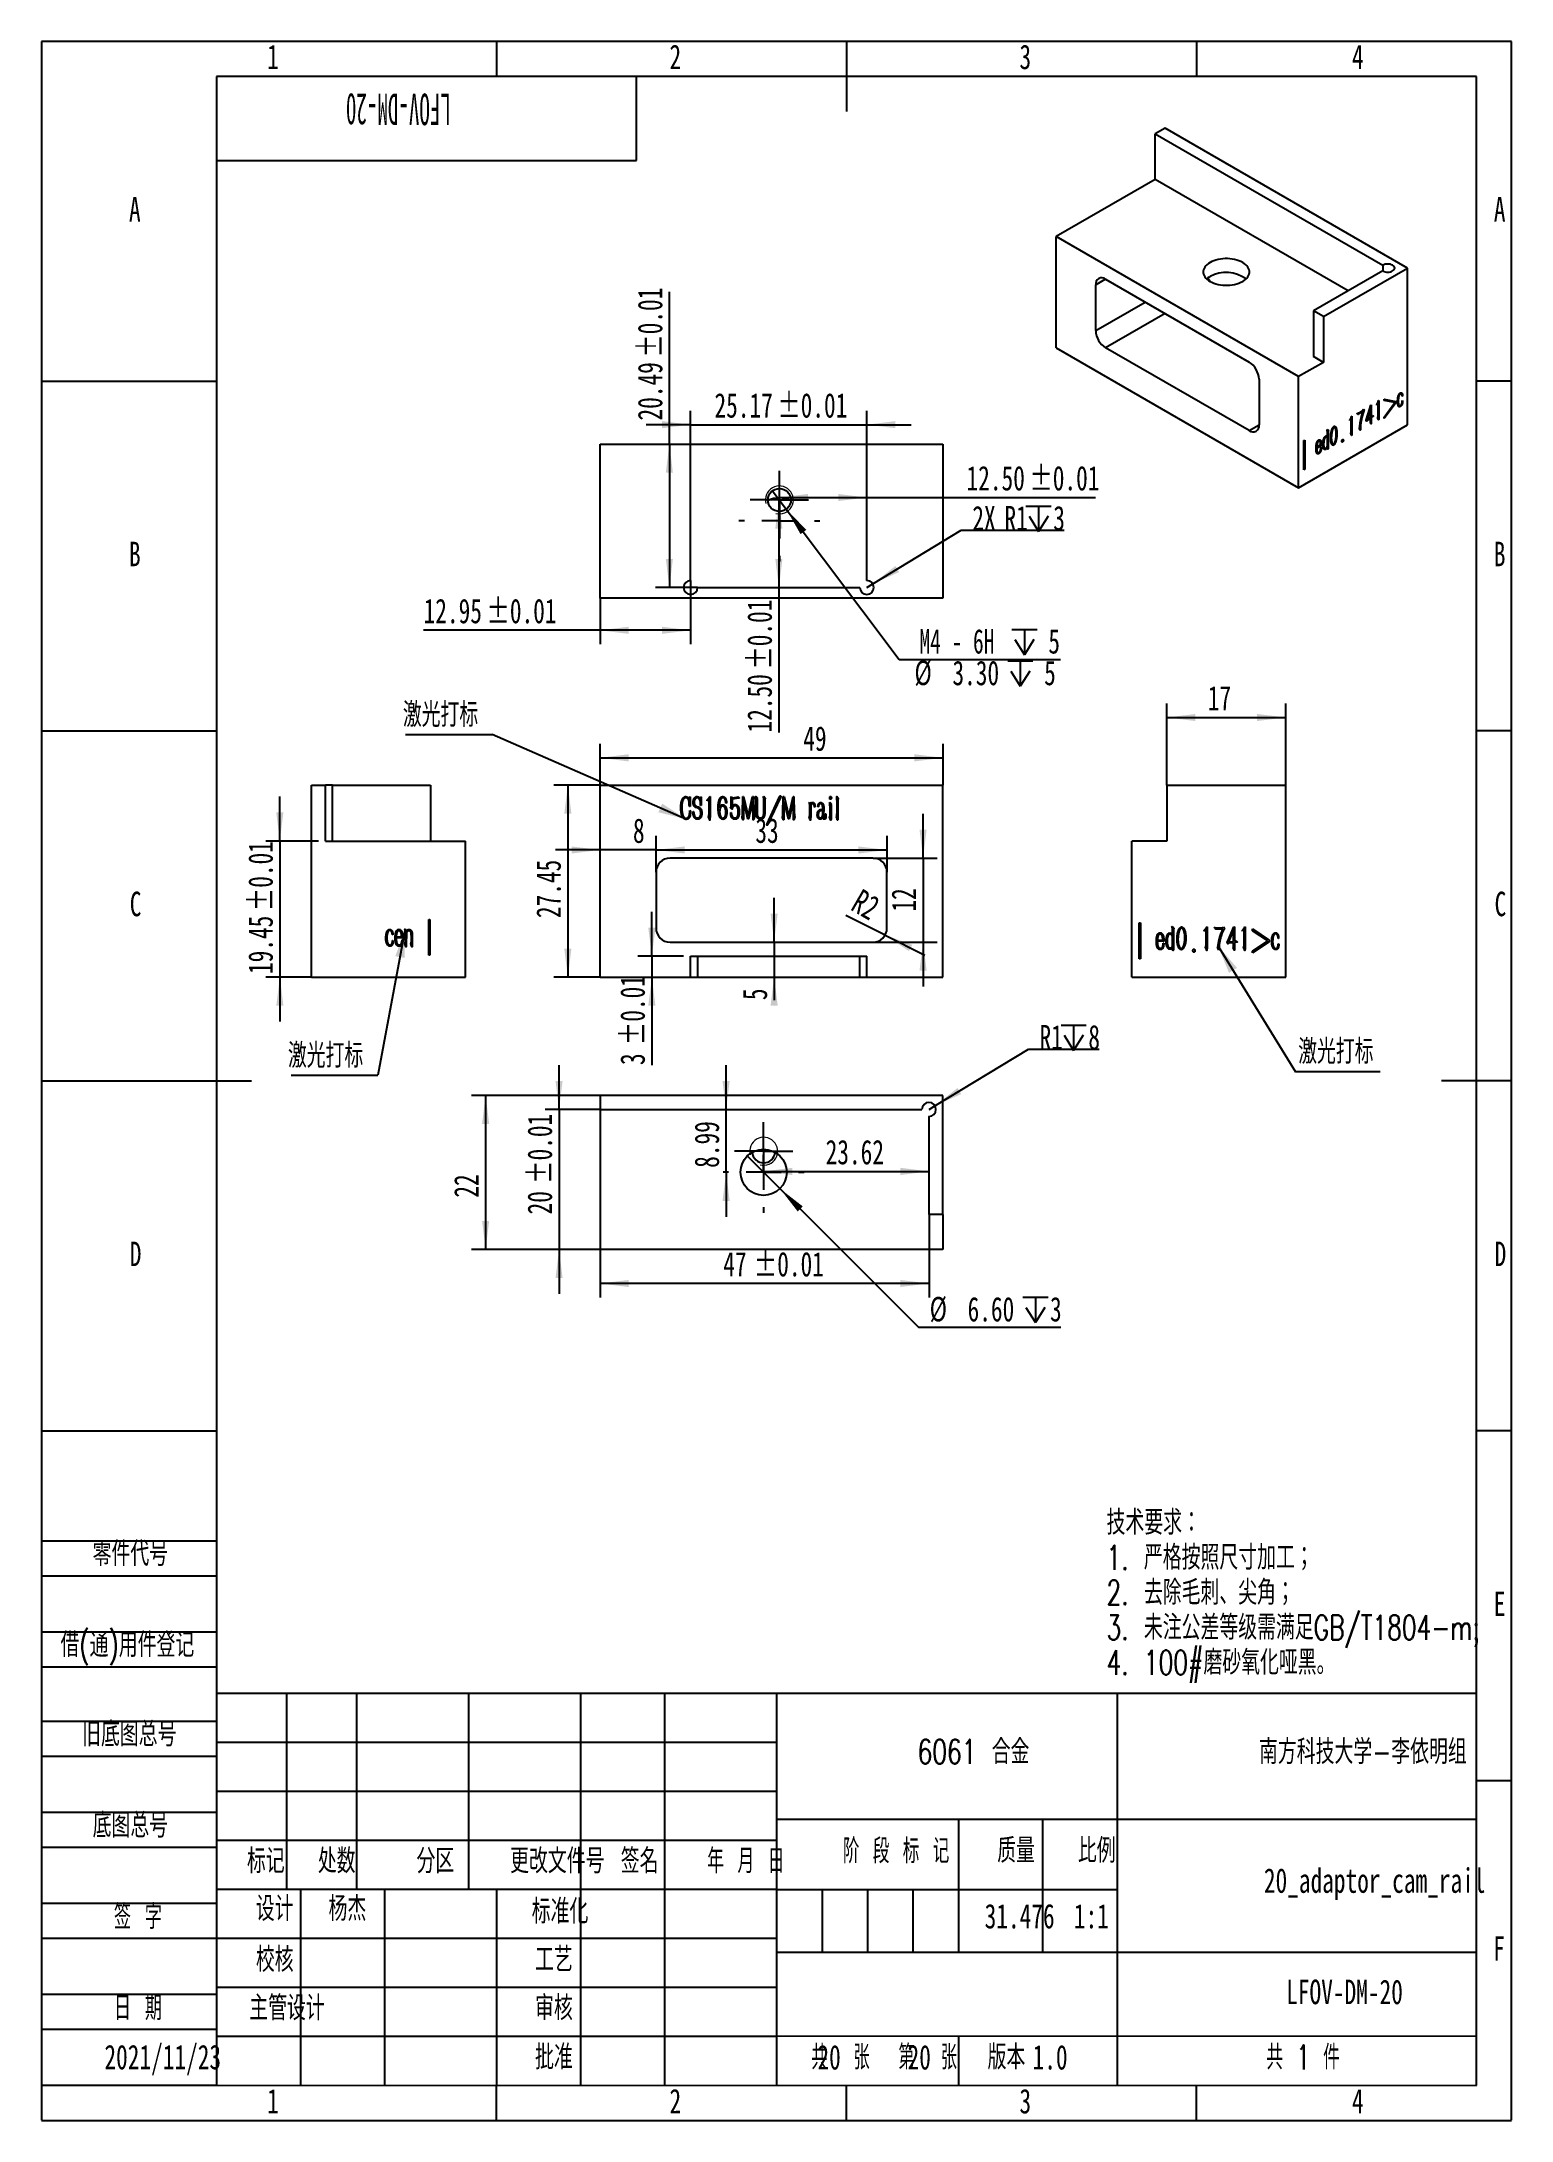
# Model space of a CAD drawing. Header units: millimetres. Extents: x 0 to 210, y 0 to 297.
import ezdxf

# ---------------------------------------------------------------- set-up
doc = ezdxf.new("R2010")
doc.units = ezdxf.units.MM
doc.layers.add('图框', color=7, linetype='Continuous')
doc.layers.add('图纸格式', color=7, linetype='Continuous')
doc.layers.add('根据设置的颜色创建', color=7, linetype='Continuous', lineweight=25)
doc.styles.add('SLDTEXTSTYLE0', font='TXT', dxfattribs={"width": 0.7, "bigfont": 'bigfont'})
doc.styles.add('SLDTEXTSTYLE1', font='TXT', dxfattribs={"width": 0.62, "bigfont": 'bigfont'})
doc.styles.add('SLDTEXTSTYLE2', font='TXT', dxfattribs={"width": 0.614286, "bigfont": 'bigfont'})
doc.styles.add('SLDTEXTSTYLE3', font='TXT', dxfattribs={"width": 0.6, "bigfont": 'bigfont'})
doc.styles.add('SLDTEXTSTYLE4', font='TXT', dxfattribs={"width": 0.633333, "bigfont": 'bigfont'})
doc.styles.add('SLDTEXTSTYLE5', font='TXT', dxfattribs={"width": 0.7})
doc.styles.add('SLDTEXTSTYLE6', font='TXT', dxfattribs={"width": 0.49})
doc.styles.add('SLDTEXTSTYLE7', font='TXT', dxfattribs={"width": 0.642857})
doc.dimstyles.new('SLDDIMSTYLE0', dxfattribs={"dimtxt": 3.5, "dimasz": 4.08, "dimexe": 0, "dimexo": 0.0625, "dimgap": 0.875, "dimtad": 2, "dimrnd": 1e-09, "dimzin": 12, "dimdsep": 46, "dimtxsty": 'SLDTEXTSTYLE5', "dimsah": 1, "dimcen": 0.09, "dimadec": 0, "dimazin": 3, "dimtfac": 1, "dimtofl": 0, "dimtmove": 0, "dimatfit": 3, "dimfxl": 0, "dimfrac": 2, "dimtolj": 1, "dimtzin": 12, "dimarcsym": 0})
doc.dimstyles.new('SLDDIMSTYLE1', dxfattribs={"dimtxt": 3.5, "dimasz": 4.08, "dimexe": 0, "dimexo": 0.0625, "dimgap": 0.875, "dimtad": 2, "dimrnd": 1e-09, "dimzin": 12, "dimdsep": 46, "dimtxsty": 'SLDTEXTSTYLE5', "dimsah": 1, "dimcen": 0.09, "dimadec": 0, "dimazin": 3, "dimtfac": 1, "dimtmove": 0, "dimatfit": 0, "dimfxl": 0, "dimfrac": 2, "dimtolj": 1, "dimtzin": 12, "dimarcsym": 0})
doc.dimstyles.new('SLDDIMSTYLE2', dxfattribs={"dimtxt": 3.5, "dimasz": 4.08, "dimexe": 0, "dimexo": 0.0625, "dimgap": 0.875, "dimtad": 2, "dimrnd": 1e-09, "dimzin": 12, "dimdsep": 46, "dimtxsty": 'SLDTEXTSTYLE5', "dimsah": 1, "dimcen": 0.09, "dimadec": 0, "dimazin": 3, "dimtol": 1, "dimtp": 0.01, "dimtm": 0.01, "dimtfac": 1, "dimtmove": 0, "dimatfit": 0, "dimfxl": 0, "dimfrac": 2, "dimtolj": 1, "dimarcsym": 0})
doc.dimstyles.new('SLDDIMSTYLE3', dxfattribs={"dimtxt": 3.5, "dimasz": 4.08, "dimexe": 0, "dimexo": 0.0625, "dimgap": 0.875, "dimtad": 2, "dimrnd": 1e-09, "dimzin": 12, "dimdsep": 46, "dimtxsty": 'SLDTEXTSTYLE5', "dimsah": 1, "dimcen": 0, "dimadec": 0, "dimazin": 3, "dimtfac": 1, "dimtofl": 0, "dimtmove": 1, "dimatfit": 3, "dimfxl": 0, "dimfrac": 2, "dimtolj": 1, "dimtzin": 12, "dimarcsym": 0})
doc.dimstyles.new('SLDDIMSTYLE4', dxfattribs={"dimtxt": 0.18, "dimasz": 4.08, "dimexe": 0, "dimexo": 0.0625, "dimgap": 0, "dimtad": 0, "dimtih": 1, "dimtoh": 1, "dimdec": 0, "dimrnd": 1e-09, "dimzin": 0, "dimdsep": 46, "dimtxsty": 'Standard', "dimsah": 1, "dimcen": 0.09, "dimadec": 0, "dimazin": 0, "dimtfac": 4.08, "dimtdec": 0, "dimtofl": 0, "dimtmove": 0, "dimatfit": 3, "dimfxl": 0, "dimfrac": 2, "dimtolj": 1, "dimtzin": 0, "dimarcsym": 0})
doc.dimstyles.new('SLDDIMSTYLE5', dxfattribs={"dimtxt": 3.5, "dimasz": 4.08, "dimexe": 0, "dimexo": 0.0625, "dimgap": 0.875, "dimtad": 0, "dimtih": 1, "dimtoh": 1, "dimdec": 6, "dimrnd": 1e-09, "dimzin": 12, "dimdsep": 46, "dimtxsty": 'SLDTEXTSTYLE5', "dimblk1": 'NONE', "dimsah": 1, "dimcen": 0, "dimadec": 0, "dimazin": 3, "dimtfac": 1, "dimtmove": 0, "dimatfit": 3, "dimldrblk": 'NONE', "dimfxl": 0, "dimfrac": 2, "dimtolj": 1, "dimtzin": 12, "dimarcsym": 0})
doc.dimstyles.new('SLDDIMSTYLE6', dxfattribs={"dimtxt": 3.5, "dimasz": 4.08, "dimexe": 0, "dimexo": 0.0625, "dimgap": 0.875, "dimtad": 2, "dimrnd": 1e-09, "dimzin": 12, "dimdsep": 46, "dimtxsty": 'SLDTEXTSTYLE5', "dimsah": 1, "dimcen": 0.09, "dimadec": 0, "dimazin": 3, "dimtol": 1, "dimtp": 0.01, "dimtm": 0.01, "dimtfac": 1, "dimtofl": 0, "dimtmove": 0, "dimatfit": 3, "dimfxl": 0, "dimfrac": 2, "dimtolj": 1, "dimarcsym": 0})
doc.dimstyles.new('SLDDIMSTYLE7', dxfattribs={"dimtxt": 3.5, "dimasz": 4.08, "dimexe": 0, "dimexo": 0.0625, "dimgap": 0.875, "dimtad": 2, "dimrnd": 1e-09, "dimzin": 4, "dimdsep": 46, "dimtxsty": 'SLDTEXTSTYLE5', "dimsah": 1, "dimcen": 0.09, "dimadec": 0, "dimazin": 1, "dimtol": 1, "dimtp": 0.01, "dimtm": 0.01, "dimtfac": 1, "dimtofl": 0, "dimtmove": 0, "dimatfit": 3, "dimfxl": 0, "dimfrac": 2, "dimtolj": 1, "dimarcsym": 0})
doc.dimstyles.new('SLDDIMSTYLE8', dxfattribs={"dimtxt": 3.5, "dimasz": 4.08, "dimexe": 0, "dimexo": 0.0625, "dimgap": 0.875, "dimtad": 0, "dimtih": 1, "dimtoh": 1, "dimrnd": 1e-09, "dimzin": 12, "dimdsep": 46, "dimtxsty": 'SLDTEXTSTYLE5', "dimsah": 1, "dimcen": 0, "dimadec": 0, "dimazin": 3, "dimtfac": 1, "dimtofl": 0, "dimtmove": 0, "dimatfit": 3, "dimfxl": 0, "dimfrac": 2, "dimtolj": 1, "dimtzin": 12, "dimarcsym": 0})
doc.dimstyles.new('SLDDIMSTYLE9', dxfattribs={"dimtxt": 3.5, "dimasz": 4.08, "dimexe": 0, "dimexo": 0.0625, "dimgap": 0.875, "dimtad": 0, "dimtih": 1, "dimtoh": 1, "dimrnd": 1e-09, "dimzin": 4, "dimdsep": 46, "dimtxsty": 'SLDTEXTSTYLE5', "dimblk1": 'NONE', "dimsah": 1, "dimcen": 0, "dimadec": 0, "dimazin": 1, "dimtfac": 1, "dimtmove": 0, "dimatfit": 3, "dimldrblk": 'NONE', "dimfxl": 0, "dimfrac": 2, "dimtolj": 1, "dimtzin": 12, "dimarcsym": 0})

msp = doc.modelspace()

# ---------------------------------------------------------------- texts
at = {"color": 7, "linetype": 'Continuous', "lineweight": 0, "char_height": 3.5, "attachment_point": 2, "style": 'SLDTEXTSTYLE5'}
for s, insert in [('1', (33.0444444, 296.5628364)), ('2', (90.5444444, 296.5628364)), ('3', (140.5444444, 296.5628364)), ('4', (188.0444444, 296.5628364))]:
    msp.add_mtext(s, dxfattribs=dict(at, insert=insert))
at = {"layer": '图框', "insert": (50.9807446, 285.064406), "char_height": 4.5, "attachment_point": 2, "rotation": 180, "style": 'SLDTEXTSTYLE6'}
msp.add_mtext('LFOV-DM-20', dxfattribs=at)
at = {"layer": '图框', "char_height": 3.5}
for s, insert, attachment_point, style in [('A', (13.3203125, 274.7857757), 2, 'SLDTEXTSTYLE5'), ('A', (208.3203125, 274.7857757), 2, 'SLDTEXTSTYLE5'), ('B', (13.3203125, 225.5357757), 2, 'SLDTEXTSTYLE5'), ('B', (208.3203125, 225.5357757), 2, 'SLDTEXTSTYLE5'), ('C', (13.4272569, 175.5357757), 2, 'SLDTEXTSTYLE5'), ('C', (208.4272569, 175.5357757), 2, 'SLDTEXTSTYLE5'), ('D', (13.4296875, 125.5357757), 2, 'SLDTEXTSTYLE5'), ('D', (208.4296875, 125.5357757), 2, 'SLDTEXTSTYLE5'), ('零件代号', (7.2921167, 82.703292), 1, 'SLDTEXTSTYLE0'), ('E', (208.3178819, 75.5357757), 2, 'SLDTEXTSTYLE5'), ('借(通)用件登记', (2.7046163, 69.6777326), 1, 'SLDTEXTSTYLE0'), ('旧底图总号', (5.7921164, 56.9053), 1, 'SLDTEXTSTYLE0'), ('6061 合金', (133.1513393, 54.3990529), 2, 'SLDTEXTSTYLE0'), ('南方科技大学-李依明组', (188.7790183, 54.3990529), 2, 'SLDTEXTSTYLE0'), ('底图总号', (7.2921167, 43.8852641), 1, 'SLDTEXTSTYLE0'), ('标记', (32.0401075, 38.7885598), 2, 'SLDTEXTSTYLE0'), ('处数', (42.160637, 38.7885598), 2, 'SLDTEXTSTYLE0'), ('分区', (56.2599008, 38.7885598), 2, 'SLDTEXTSTYLE0'), ('更改文件号', (73.6804743, 38.7885598), 2, 'SLDTEXTSTYLE0'), ('签名', (85.4411077, 38.7885598), 2, 'SLDTEXTSTYLE0'), ('年 月 日', (100.6172965, 38.7885598), 2, 'SLDTEXTSTYLE1'), ('阶 段 标 记', (122.0830501, 40.2162471), 2, 'SLDTEXTSTYLE2'), ('质量', (139.226661, 40.2861817), 2, 'SLDTEXTSTYLE0'), ('比例', (150.7591423, 40.2861817), 2, 'SLDTEXTSTYLE0'), ('20_adaptor_cam_rail', (190.4682547, 35.9934112), 2, 'SLDTEXTSTYLE5'), ('签 字', (13.7674931, 30.806994), 2, 'SLDTEXTSTYLE4'), ('设计', (33.310827, 31.9727612), 2, 'SLDTEXTSTYLE0'), ('杨杰', (43.691887, 31.9727615), 2, 'SLDTEXTSTYLE0'), ('标准化', (74.0740412, 31.5920386), 2, 'SLDTEXTSTYLE0'), ('31.476', (139.7349024, 30.9083536), 2, 'SLDTEXTSTYLE5'), ('1:1', (149.9862256, 30.9083536), 2, 'SLDTEXTSTYLE5'), ('校核', (33.310827, 24.7021677), 2, 'SLDTEXTSTYLE0'), ('工艺', (73.1966105, 24.7021677), 2, 'SLDTEXTSTYLE0'), ('F', (208.2243055, 26.2857757), 2, 'SLDTEXTSTYLE5'), ('日 期', (13.7674931, 17.7869982), 2, 'SLDTEXTSTYLE4'), ('主管设计', (35.0608271, 17.7879105), 2, 'SLDTEXTSTYLE0'), ('审核', (73.1966105, 17.7973832), 2, 'SLDTEXTSTYLE0'), ('LFOV-DM-20', (186.1564492, 20.0842047), 2, 'SLDTEXTSTYLE5'), ('2021/11/23', (17.3105192, 10.7783984), 2, 'SLDTEXTSTYLE5'), ('批准', (73.199041, 10.7783982), 2, 'SLDTEXTSTYLE0'), ('共  张', (114.1366995, 10.7483197), 2, 'SLDTEXTSTYLE3'), ('20', (110.8485013, 10.74832), 1, 'SLDTEXTSTYLE5'), ('第  张', (126.6114846, 10.7483197), 2, 'SLDTEXTSTYLE3'), ('20', (123.7235415, 10.74832), 1, 'SLDTEXTSTYLE5'), ('版本', (137.8522733, 10.7483197), 2, 'SLDTEXTSTYLE0'), ('1.0', (141.5890189, 10.74832), 1, 'SLDTEXTSTYLE5'), ('共 1 件', (174.9856153, 10.7483197), 1, 'SLDTEXTSTYLE1'), ('1', (33.0444444, 4.4756795), 2, 'SLDTEXTSTYLE5'), ('2', (90.5444444, 4.4756795), 2, 'SLDTEXTSTYLE5'), ('3', (140.5444444, 4.4756795), 2, 'SLDTEXTSTYLE5'), ('4', (188.0444444, 4.4756795), 2, 'SLDTEXTSTYLE5')]:
    msp.add_mtext(s, dxfattribs=dict(at, insert=insert, attachment_point=attachment_point, style=style))

# ---------------------------------------------------------------- blocks, each defined once
blk = doc.blocks.new('SW_NOTE_0')
at = {"layer": '图纸格式', "color": 0, "char_height": 3.5, "attachment_point": 1, "style": 'SLDTEXTSTYLE0'}
for s, insert in [('技术要求：', (0, 4.51)), ('1. 严格按照尺寸加工；', (0, -0.49)), ('2. 去除毛刺、尖角；', (0, -5.49)), ('3. 未注公差等级需满足GB/T1804-m;', (0, -10.49)), ('4. 100#磨砂氧化哑黑。', (0, -15.49))]:
    blk.add_mtext(s, dxfattribs=dict(at, insert=insert))
blk = doc.blocks.new('_D')
at = {"layer": '根据设置的颜色创建'}
for p, q in [((79.79, 190.77), (79.79, 196.66)), ((128.79, 190.77), (128.79, 196.66)), ((79.79, 194.66), (128.79, 194.66))]:
    blk.add_line(p, q, dxfattribs=at)
for points in [[(79.79, 194.66), (83.87, 194.15), (83.87, 195.17)], [(128.79, 194.66), (124.71, 195.17), (124.71, 194.15)]]:
    blk.add_solid(points, dxfattribs=at)
at = {"layer": '根据设置的颜色创建', "insert": (108.82, 199.17), "char_height": 3.5, "attachment_point": 1, "style": 'SLDTEXTSTYLE5'}
blk.add_mtext('49', dxfattribs=at)
blk = doc.blocks.new('_D_1')
at = {"layer": '根据设置的颜色创建'}
for p, q in [((79.79, 190.77), (73.19, 190.77)), ((75.19, 190.77), (75.19, 163.33)), ((79.79, 163.33), (73.19, 163.33))]:
    blk.add_line(p, q, dxfattribs=at)
for points in [[(75.19, 190.77), (74.68, 186.69), (75.7, 186.69)], [(75.19, 163.33), (75.7, 167.41), (74.68, 167.41)]]:
    blk.add_solid(points, dxfattribs=at)
at = {"layer": '根据设置的颜色创建', "insert": (70.68, 171.76), "char_height": 3.5, "attachment_point": 1, "rotation": 90, "style": 'SLDTEXTSTYLE5'}
blk.add_mtext('27.45', dxfattribs=at)
blk = doc.blocks.new('_D_2')
at = {"layer": '根据设置的颜色创建'}
for p, q in [((125.94, 180.33), (125.94, 186.68)), ((118.79, 180.33), (127.94, 180.33)), ((125.94, 180.33), (125.94, 168.33)), ((118.79, 168.33), (127.94, 168.33)), ((125.94, 168.33), (125.94, 161.98))]:
    blk.add_line(p, q, dxfattribs=at)
for points in [[(125.94, 180.33), (126.45, 184.41), (125.43, 184.41)], [(125.94, 168.33), (125.43, 164.25), (126.45, 164.25)]]:
    blk.add_solid(points, dxfattribs=at)
at = {"layer": '根据设置的颜色创建', "insert": (121.43, 172.69), "char_height": 3.5, "attachment_point": 1, "rotation": 90, "style": 'SLDTEXTSTYLE5'}
blk.add_mtext('12', dxfattribs=at)
blk = doc.blocks.new('_D_3')
at = {"layer": '根据设置的颜色创建'}
for p, q in [((87.79, 178.33), (87.79, 183.5)), ((87.79, 181.5), (120.79, 181.5)), ((120.79, 178.33), (120.79, 183.5))]:
    blk.add_line(p, q, dxfattribs=at)
for points in [[(87.79, 181.5), (91.87, 180.99), (91.87, 182)], [(120.79, 181.5), (116.71, 182), (116.71, 180.99)]]:
    blk.add_solid(points, dxfattribs=at)
at = {"layer": '根据设置的颜色创建', "insert": (101.98, 186.01), "char_height": 3.5, "attachment_point": 1, "style": 'SLDTEXTSTYLE5'}
blk.add_mtext('33', dxfattribs=at)
blk = doc.blocks.new('_D_4')
at = {"layer": '根据设置的颜色创建'}
for p, q in [((79.79, 181.5), (73.44, 181.5)), ((87.79, 181.5), (79.79, 181.5)), ((87.79, 178.33), (87.79, 183.5)), ((87.79, 181.5), (94.14, 181.5))]:
    blk.add_line(p, q, dxfattribs=at)
for points in [[(79.79, 181.5), (75.71, 182), (75.71, 180.99)], [(87.79, 181.5), (91.87, 180.99), (91.87, 182)]]:
    blk.add_solid(points, dxfattribs=at)
at = {"layer": '根据设置的颜色创建', "insert": (84.49, 186.01), "char_height": 3.5, "attachment_point": 1, "style": 'SLDTEXTSTYLE5'}
blk.add_mtext('8', dxfattribs=at)
blk = doc.blocks.new('_D_5')
at = {"layer": '根据设置的颜色创建'}
for p, q in [((87.19, 166.33), (87.19, 172.68)), ((91.73, 166.33), (85.19, 166.33)), ((87.19, 166.33), (87.19, 163.33)), ((87.19, 163.33), (87.19, 150.77))]:
    blk.add_line(p, q, dxfattribs=at)
for points in [[(87.19, 166.33), (87.7, 170.41), (86.68, 170.41)], [(87.19, 163.33), (86.68, 159.25), (87.7, 159.25)]]:
    blk.add_solid(points, dxfattribs=at)
at = {"layer": '根据设置的颜色创建', "char_height": 3.5, "attachment_point": 1, "rotation": 90, "style": 'SLDTEXTSTYLE5'}
for s, insert in [('±0.01', (82.68, 153.62)), ('3', (82.68, 150.77))]:
    blk.add_mtext(s, dxfattribs=dict(at, insert=insert))
blk = doc.blocks.new('_D_6')
at = {"layer": '根据设置的颜色创建'}
for p, q in [((104.66, 168.33), (104.66, 174.68)), ((104.66, 168.33), (104.66, 163.33)), ((104.66, 163.33), (104.66, 160.04))]:
    blk.add_line(p, q, dxfattribs=at)
for points in [[(104.66, 168.33), (105.17, 172.41), (104.15, 172.41)], [(104.66, 163.33), (104.15, 159.25), (105.17, 159.25)]]:
    blk.add_solid(points, dxfattribs=at)
at = {"layer": '根据设置的颜色创建', "insert": (100.15, 160.04), "char_height": 3.5, "attachment_point": 1, "rotation": 90, "style": 'SLDTEXTSTYLE5'}
blk.add_mtext('5', dxfattribs=at)
blk = doc.blocks.new('_D_7')
at = {"layer": '根据设置的颜色创建'}
for q in [(114.92, 172.14), (126.19, 166.47)]:
    blk.add_line((120.52, 169.33), q, dxfattribs=at)
blk.add_solid([(120.52, 169.33), (123.93, 167.04), (124.39, 167.95)], dxfattribs=at)
at = {"layer": '根据设置的颜色创建', "insert": (117.18, 176.05), "char_height": 3.5, "attachment_point": 1, "rotation": 330, "style": 'SLDTEXTSTYLE5'}
blk.add_mtext('R2', dxfattribs=at)
blk = doc.blocks.new('SW_NOTE_0_1')
at = {"layer": '根据设置的颜色创建', "color": 0}
blk.add_line((-12.37, 0), (0, 0), dxfattribs=at)
at = {"layer": '根据设置的颜色创建', "color": 0, "insert": (-12.77, 4.57), "char_height": 3.5, "attachment_point": 1, "style": 'SLDTEXTSTYLE0'}
blk.add_mtext('激光打标', dxfattribs=at)
blk = doc.blocks.new('SW_SYMBOL_HOLE_DEPTH')
at = {"layer": '根据设置的颜色创建', "color": 0}
for p, q in [((0, 875), (800, 875)), ((400, 875), (400, 75)), ((100, 555), (400, 75)), ((700, 555), (400, 75))]:
    blk.add_line(p, q, dxfattribs=at)
blk = doc.blocks.new('_D_8')
at = {"layer": '根据设置的颜色创建'}
for p, q in [((104.42, 232.82), (106.4, 230.18)), ((106.4, 230.18), (122.52, 208.73)), ((122.52, 208.73), (145.59, 208.73))]:
    blk.add_line(p, q, dxfattribs=at)
blk.add_solid([(106.4, 230.18), (108.44, 226.62), (109.26, 227.23)], dxfattribs=at)
at = {"layer": '根据设置的颜色创建', "xscale": 0.004511737089201878, "yscale": 0.004511737089201878, "zscale": 0.004511737089201878}
for p in [(138.62, 209.06), (138.03, 204.55)]:
    blk.add_blockref('SW_SYMBOL_HOLE_DEPTH', p, dxfattribs=at)
at = {"layer": '根据设置的颜色创建', "char_height": 3.5, "attachment_point": 1}
for s, insert, style in [('M4 - 6H', (125.42, 213.06), 'SLDTEXTSTYLE7'), ('5', (143.84, 213.06), 'SLDTEXTSTYLE5'), ('%%c', (124.71, 208.56), 'SLDTEXTSTYLE5'), ('3.30', (130.14, 208.54), 'SLDTEXTSTYLE5'), ('5', (143.24, 208.54), 'SLDTEXTSTYLE5')]:
    blk.add_mtext(s, dxfattribs=dict(at, insert=insert, style=style))
blk = doc.blocks.new('_None')
blk = doc.blocks.new('_D_9')
at = {"layer": '根据设置的颜色创建'}
for p, q in [((92.73, 239.49), (92.73, 244.26)), ((117.91, 239.49), (117.91, 244.26)), ((92.73, 242.26), (86.38, 242.26)), ((92.73, 242.26), (117.91, 242.26)), ((117.91, 242.26), (124.26, 242.26))]:
    blk.add_line(p, q, dxfattribs=at)
for points in [[(92.73, 242.26), (88.65, 242.77), (88.65, 241.76)], [(117.91, 242.26), (121.99, 241.76), (121.99, 242.77)]]:
    blk.add_solid(points, dxfattribs=at)
at = {"layer": '根据设置的颜色创建', "char_height": 3.5, "attachment_point": 1, "style": 'SLDTEXTSTYLE5'}
for s, insert in [('25.17', (96.14, 246.77)), ('±0.01', (105.12, 246.77))]:
    blk.add_mtext(s, dxfattribs=dict(at, insert=insert))
blk = doc.blocks.new('_D_10')
at = {"layer": '根据设置的颜色创建'}
for p, q in [((89.69, 239.49), (89.69, 261.26)), ((89.69, 239.49), (89.69, 219)), ((93.73, 219), (87.69, 219))]:
    blk.add_line(p, q, dxfattribs=at)
for points in [[(89.69, 239.49), (89.19, 235.41), (90.2, 235.41)], [(89.69, 219), (90.2, 223.08), (89.19, 223.08)]]:
    blk.add_solid(points, dxfattribs=at)
at = {"layer": '根据设置的颜色创建', "char_height": 3.5, "attachment_point": 1, "rotation": 90, "style": 'SLDTEXTSTYLE5'}
for s, insert in [('±0.01', (85.18, 251.84)), ('20.49', (85.18, 242.86))]:
    blk.add_mtext(s, dxfattribs=dict(at, insert=insert))
blk = doc.blocks.new('_D_11')
at = {"layer": '根据设置的颜色创建'}
for p, q in [((105.41, 231.5), (103.34, 231.5)), ((105.34, 231.5), (105.34, 219)), ((105.34, 219), (105.34, 198.28))]:
    blk.add_line(p, q, dxfattribs=at)
for points in [[(105.34, 231.5), (104.83, 227.42), (105.85, 227.42)], [(105.34, 219), (105.85, 223.08), (104.83, 223.08)]]:
    blk.add_solid(points, dxfattribs=at)
at = {"layer": '根据设置的颜色创建', "char_height": 3.5, "attachment_point": 1, "rotation": 90, "style": 'SLDTEXTSTYLE5'}
for s, insert in [('±0.01', (100.83, 207.27)), ('12.50', (100.83, 198.28))]:
    blk.add_mtext(s, dxfattribs=dict(at, insert=insert))
blk = doc.blocks.new('_D_12')
at = {"layer": '根据设置的颜色创建'}
for p, q in [((105.41, 231.5), (105.41, 233.85)), ((105.41, 231.85), (117.91, 231.85)), ((117.91, 231.85), (150.56, 231.85))]:
    blk.add_line(p, q, dxfattribs=at)
for points in [[(105.41, 231.85), (109.49, 231.35), (109.49, 232.36)], [(117.91, 231.85), (113.83, 232.36), (113.83, 231.35)]]:
    blk.add_solid(points, dxfattribs=at)
at = {"layer": '根据设置的颜色创建', "char_height": 3.5, "attachment_point": 1, "style": 'SLDTEXTSTYLE5'}
for s, insert in [('12.50', (132.15, 236.37)), ('±0.01', (141.14, 236.37))]:
    blk.add_mtext(s, dxfattribs=dict(at, insert=insert))
blk = doc.blocks.new('_D_13')
at = {"layer": '根据设置的颜色创建'}
for p, q in [((92.73, 220), (92.73, 210.88)), ((79.79, 217.49), (79.79, 210.88)), ((79.79, 212.88), (54.58, 212.88)), ((92.73, 212.88), (79.79, 212.88))]:
    blk.add_line(p, q, dxfattribs=at)
for points in [[(79.79, 212.88), (83.87, 212.37), (83.87, 213.39)], [(92.73, 212.88), (88.65, 213.39), (88.65, 212.37)]]:
    blk.add_solid(points, dxfattribs=at)
at = {"layer": '根据设置的颜色创建', "char_height": 3.5, "attachment_point": 1, "style": 'SLDTEXTSTYLE5'}
for s, insert in [('12.95', (54.58, 217.39)), ('±0.01', (63.57, 217.39))]:
    blk.add_mtext(s, dxfattribs=dict(at, insert=insert))
blk = doc.blocks.new('_D_14')
at = {"layer": '根据设置的颜色创建'}
for p, q in [((118.76, 219.52), (131.39, 227.19)), ((131.39, 227.19), (146.08, 227.19)), ((117.91, 219), (118.76, 219.52))]:
    blk.add_line(p, q, dxfattribs=at)
blk.add_solid([(118.76, 219.52), (122.51, 221.2), (121.99, 222.07)], dxfattribs=at)
at = {"layer": '根据设置的颜色创建', "xscale": 0.004511737089201878, "yscale": 0.004511737089201878, "zscale": 0.004511737089201878}
blk.add_blockref('SW_SYMBOL_HOLE_DEPTH', (140.64, 226.67), dxfattribs=at)
at = {"layer": '根据设置的颜色创建', "char_height": 3.5, "attachment_point": 1, "style": 'SLDTEXTSTYLE5'}
for s, insert in [('2X', (132.98, 230.66)), ('R1', (137.57, 230.66)), ('3', (144.54, 230.66))]:
    blk.add_mtext(s, dxfattribs=dict(at, insert=insert))
blk = doc.blocks.new('SW_CENTERMARKSYMBOL_0')
at = {"layer": '根据设置的颜色创建', "color": 0}
for p, q in [((0, 5), (0, 5.8)), ((-5, 0), (-5.8, 0)), ((0, 0), (-2.5, 0)), ((0, 0), (0, 2.5)), ((0, 0), (0, -2.5)), ((0, 0), (2.5, 0)), ((5, 0), (5.8, 0)), ((0, -5), (0, -5.8))]:
    blk.add_line(p, q, dxfattribs=at)
blk = doc.blocks.new('SW_CENTERMARKSYMBOL_1')
at = {"layer": '根据设置的颜色创建', "color": 0}
for p, q in [((0, 2.5), (0, 4.15)), ((-2.5, 0), (-4.15, 0)), ((0, 0), (-2.5, 0)), ((0, 0), (0, 2.5)), ((0, 0), (0, -2.5)), ((0, 0), (2.5, 0)), ((2.5, 0), (4.15, 0)), ((0, -2.5), (0, -4.15))]:
    blk.add_line(p, q, dxfattribs=at)
blk = doc.blocks.new('_D_15')
at = {"layer": '根据设置的颜色创建'}
for p, q in [((160.75, 190.77), (160.75, 202.42)), ((177.75, 190.77), (177.75, 202.42)), ((160.75, 200.42), (177.75, 200.42))]:
    blk.add_line(p, q, dxfattribs=at)
for points in [[(160.75, 200.42), (164.83, 199.92), (164.83, 200.93)], [(177.75, 200.42), (173.67, 200.93), (173.67, 199.92)]]:
    blk.add_solid(points, dxfattribs=at)
at = {"layer": '根据设置的颜色创建', "insert": (166.62, 204.94), "char_height": 3.5, "attachment_point": 1, "style": 'SLDTEXTSTYLE5'}
blk.add_mtext('17', dxfattribs=at)
blk = doc.blocks.new('SW_NOTE_0_2')
at = {"layer": '根据设置的颜色创建', "color": 0}
blk.add_line((12.13, 0), (0, 0), dxfattribs=at)
at = {"layer": '根据设置的颜色创建', "color": 0, "insert": (0.4, 4.63), "char_height": 3.5, "attachment_point": 1, "style": 'SLDTEXTSTYLE0'}
blk.add_mtext('激光打标', dxfattribs=at)
blk = doc.blocks.new('_D_16')
at = {"layer": '根据设置的颜色创建'}
for p, q in [((34.04, 182.77), (34.04, 189.12)), ((39.55, 182.77), (32.04, 182.77)), ((34.04, 182.77), (34.04, 163.33)), ((38.55, 163.33), (32.04, 163.33)), ((34.04, 163.33), (34.04, 156.98))]:
    blk.add_line(p, q, dxfattribs=at)
for points in [[(34.04, 182.77), (34.55, 186.85), (33.53, 186.85)], [(34.04, 163.33), (33.53, 159.25), (34.55, 159.25)]]:
    blk.add_solid(points, dxfattribs=at)
at = {"layer": '根据设置的颜色创建', "char_height": 3.5, "attachment_point": 1, "rotation": 90, "style": 'SLDTEXTSTYLE5'}
for s, insert in [('±0.01', (29.53, 172.76)), ('19.45', (29.53, 163.77))]:
    blk.add_mtext(s, dxfattribs=dict(at, insert=insert))
blk = doc.blocks.new('SW_NOTE_0_3')
at = {"layer": '根据设置的颜色创建', "color": 0}
blk.add_line((-12.37, 0), (0, 0), dxfattribs=at)
at = {"layer": '根据设置的颜色创建', "color": 0, "insert": (-12.84, 4.55), "char_height": 3.5, "attachment_point": 1, "style": 'SLDTEXTSTYLE0'}
blk.add_mtext('激光打标', dxfattribs=at)
blk = doc.blocks.new('_D_17')
at = {"layer": '根据设置的颜色创建'}
for p, q in [((100.83, 137.77), (105.5, 133.1)), ((105.5, 133.1), (125.29, 113.3)), ((125.29, 113.3), (145.62, 113.3))]:
    blk.add_line(p, q, dxfattribs=at)
blk.add_solid([(105.5, 133.1), (108.02, 129.86), (108.74, 130.58)], dxfattribs=at)
at = {"layer": '根据设置的颜色创建', "xscale": 0.004511737089201878, "yscale": 0.004511737089201878, "zscale": 0.004511737089201878}
blk.add_blockref('SW_SYMBOL_HOLE_DEPTH', (140.18, 113.64), dxfattribs=at)
at = {"layer": '根据设置的颜色创建', "char_height": 3.5, "attachment_point": 1, "style": 'SLDTEXTSTYLE5'}
for s, insert in [('%%c', (126.88, 117.64)), ('6.60', (132.3, 117.63)), ('3', (144.08, 117.63))]:
    blk.add_mtext(s, dxfattribs=dict(at, insert=insert))
blk = doc.blocks.new('_D_18')
at = {"layer": '根据设置的颜色创建'}
for p, q in [((127.64, 144.94), (140.99, 153.03)), ((140.99, 153.03), (151.08, 153.03)), ((126.79, 144.42), (127.64, 144.94))]:
    blk.add_line(p, q, dxfattribs=at)
blk.add_solid([(127.64, 144.94), (131.39, 146.62), (130.87, 147.49)], dxfattribs=at)
at = {"layer": '根据设置的颜色创建', "xscale": 0.004511737089201878, "yscale": 0.004511737089201878, "zscale": 0.004511737089201878}
blk.add_blockref('SW_SYMBOL_HOLE_DEPTH', (145.65, 152.51), dxfattribs=at)
at = {"layer": '根据设置的颜色创建', "char_height": 3.5, "attachment_point": 1, "style": 'SLDTEXTSTYLE5'}
for s, insert in [('R1', (142.58, 156.5)), ('8', (149.55, 156.5))]:
    blk.add_mtext(s, dxfattribs=dict(at, insert=insert))
blk = doc.blocks.new('_D_19')
at = {"layer": '根据设置的颜色创建'}
for p, q in [((73.93, 144.42), (73.93, 150.77)), ((79.79, 144.42), (71.93, 144.42)), ((73.93, 144.42), (73.93, 124.42)), ((79.79, 124.42), (71.93, 124.42)), ((73.93, 124.42), (73.93, 118.07))]:
    blk.add_line(p, q, dxfattribs=at)
for points in [[(73.93, 144.42), (74.44, 148.5), (73.43, 148.5)], [(73.93, 124.42), (73.43, 120.34), (74.44, 120.34)]]:
    blk.add_solid(points, dxfattribs=at)
at = {"layer": '根据设置的颜色创建', "char_height": 3.5, "attachment_point": 1, "rotation": 90, "style": 'SLDTEXTSTYLE5'}
for s, insert in [('±0.01', (69.42, 133.8)), ('20', (69.42, 129.42))]:
    blk.add_mtext(s, dxfattribs=dict(at, insert=insert))
blk = doc.blocks.new('_D_20')
at = {"layer": '根据设置的颜色创建'}
for p, q in [((97.8, 144.42), (97.8, 150.77)), ((97.8, 135.44), (97.8, 144.42)), ((97.8, 135.44), (97.8, 129.09))]:
    blk.add_line(p, q, dxfattribs=at)
for points in [[(97.8, 144.42), (98.31, 148.5), (97.29, 148.5)], [(97.8, 135.44), (97.29, 131.36), (98.31, 131.36)]]:
    blk.add_solid(points, dxfattribs=at)
at = {"layer": '根据设置的颜色创建', "insert": (93.29, 136.08), "char_height": 3.5, "attachment_point": 1, "rotation": 90, "style": 'SLDTEXTSTYLE5'}
blk.add_mtext('8.99', dxfattribs=at)
blk = doc.blocks.new('_D_21')
at = {"layer": '根据设置的颜色创建'}
for p, q in [((126.79, 129.42), (126.79, 117.56)), ((79.79, 124.42), (79.79, 117.56)), ((126.79, 119.56), (79.79, 119.56))]:
    blk.add_line(p, q, dxfattribs=at)
for points in [[(79.79, 119.56), (83.87, 119.05), (83.87, 120.06)], [(126.79, 119.56), (122.71, 120.06), (122.71, 119.05)]]:
    blk.add_solid(points, dxfattribs=at)
at = {"layer": '根据设置的颜色创建', "char_height": 3.5, "attachment_point": 1, "style": 'SLDTEXTSTYLE5'}
for s, insert in [('47', (97.39, 124.07)), ('±0.01', (101.77, 124.07))]:
    blk.add_mtext(s, dxfattribs=dict(at, insert=insert))
blk = doc.blocks.new('_D_22')
at = {"layer": '根据设置的颜色创建'}
blk.add_line((103.16, 135.57), (126.79, 135.57), dxfattribs=at)
for points in [[(103.16, 135.57), (107.24, 135.06), (107.24, 136.08)], [(126.79, 135.57), (122.71, 136.08), (122.71, 135.06)]]:
    blk.add_solid(points, dxfattribs=at)
at = {"layer": '根据设置的颜色创建', "insert": (112.02, 140.08), "char_height": 3.5, "attachment_point": 1, "style": 'SLDTEXTSTYLE5'}
blk.add_mtext('23.62', dxfattribs=at)
blk = doc.blocks.new('_D_23')
at = {"layer": '根据设置的颜色创建'}
for p, q in [((79.79, 146.42), (61.44, 146.42)), ((63.44, 146.42), (63.44, 124.42)), ((79.79, 124.42), (61.44, 124.42))]:
    blk.add_line(p, q, dxfattribs=at)
for points in [[(63.44, 146.42), (62.93, 142.34), (63.95, 142.34)], [(63.44, 124.42), (63.95, 128.5), (62.93, 128.5)]]:
    blk.add_solid(points, dxfattribs=at)
at = {"layer": '根据设置的颜色创建', "insert": (58.93, 131.82), "char_height": 3.5, "attachment_point": 1, "rotation": 90, "style": 'SLDTEXTSTYLE5'}
blk.add_mtext('22', dxfattribs=at)
blk = doc.blocks.new('SW_CENTERMARKSYMBOL_2')
at = {"layer": '根据设置的颜色创建', "color": 0}
for p, q in [((0, 5), (0, 5.8)), ((-5, 0), (-5.8, 0)), ((0, 0), (-2.5, 0)), ((0, 0), (0, 2.5)), ((0, 0), (0, -2.5)), ((0, 0), (2.5, 0)), ((5, 0), (5.8, 0)), ((0, -5), (0, -5.8))]:
    blk.add_line(p, q, dxfattribs=at)
blk = doc.blocks.new('SW_CENTERMARKSYMBOL_3')
at = {"layer": '根据设置的颜色创建', "color": 0}
for p, q in [((0, 2.5), (0, 4.15)), ((-2.5, 0), (-4.15, 0)), ((0, 0), (-2.5, 0)), ((0, 0), (0, 2.5)), ((0, 0), (0, -2.5)), ((0, 0), (2.5, 0)), ((2.5, 0), (4.15, 0)), ((0, -2.5), (0, -4.15))]:
    blk.add_line(p, q, dxfattribs=at)

# ---------------------------------------------------------------- dimensions: what is measured, and where the dimension line sits
at = {"layer": '根据设置的颜色创建'}
for base, p1, p2, dimstyle, picture, middle in [((89.6935427, 219.0021462), (79.7850386, 239.4876569), (93.7329628, 219.0021462), 'SLDDIMSTYLE6', '_D_10', (89.6935427, 252.0584906)), ((105.3429942, 219.0021462), (105.4070386, 231.5021462), (116.9070386, 219.0021462), 'SLDDIMSTYLE7', '_D_11', (105.3429942, 207.4876569)), ((75.1878094, 163.3270031), (79.7850386, 190.7730031), (79.7850386, 163.3270031), 'SLDDIMSTYLE0', '_D_1', (75.1878094, 175.5942762)), ((34.0405727, 163.3270031), (39.5514991, 182.7730031), (38.5514991, 163.3270031), 'SLDDIMSTYLE2', '_D_16', (34.0405727, 172.975518)), ((125.9372457, 168.3270031), (118.7850386, 180.3270031), (118.7850386, 168.3270031), 'SLDDIMSTYLE1', '_D_2', (125.9372457, 174.228587)), ((87.1907336, 163.3270031), (91.7329628, 166.3270031), (79.7850386, 163.3270031), 'SLDDIMSTYLE2', '_D_5', (87.1907336, 156.9021196)), ((104.6624069, 163.3270031), (118.7850386, 168.3270031), (128.7850386, 163.3270031), 'SLDDIMSTYLE1', '_D_6', (104.6624069, 160.8047208)), ((73.9348075, 124.423448), (79.7850386, 144.423448), (79.7850386, 124.423448), 'SLDDIMSTYLE2', '_D_19', (73.9348075, 136.3205869)), ((97.7990942, 144.423448), (97.3630386, 135.4379372), (79.7850386, 144.423448), 'SLDDIMSTYLE1', '_D_20', (97.7990942, 139.1452262)), ((63.4386166, 124.423448), (79.7850386, 146.423448), (79.7850386, 124.423448), 'SLDDIMSTYLE0', '_D_23', (63.4386166, 133.3545024))]:
    dim = msp.add_linear_dim(base=base, p1=p1, p2=p2, angle=90, dimstyle=dimstyle, dxfattribs=at)
    dim.commit()
    dim.dimension.update_dxf_attribs({"geometry": picture, "text_midpoint": middle, "dimtype": 160})
for base, p1, p2, dimstyle, picture, middle in [((117.9070386, 242.2631049), (92.7329628, 239.4876569), (117.9070386, 239.4876569), 'SLDDIMSTYLE2', '_D_9', (105.3429942, 242.2631049)), ((117.9070386, 231.8537091), (105.4070386, 231.5021462), (117.9070386, 239.4876569), 'SLDDIMSTYLE7', '_D_12', (141.356374, 231.8537091)), ((79.7850386, 212.8781837), (92.7329628, 220.0021462), (79.7850386, 217.4876569), 'SLDDIMSTYLE6', '_D_13', (63.7850386, 212.8781837)), ((177.75433, 200.4246327), (160.75433, 190.7730031), (177.75433, 190.7730031), 'SLDDIMSTYLE1', '_D_15', (168.1490367, 200.4246327)), ((128.7850386, 194.6570514), (79.7850386, 190.7730031), (128.7850386, 190.7730031), 'SLDDIMSTYLE0', '_D', (110.3495651, 194.6570514)), ((79.7850386, 181.4964055), (87.7850386, 178.3270031), (79.7850386, 190.7730031), 'SLDDIMSTYLE1', '_D_4', (85.2551885, 181.4964055)), ((120.7850386, 181.4964055), (87.7850386, 178.3270031), (120.7850386, 178.3270031), 'SLDDIMSTYLE0', '_D_3', (103.5133667, 181.4964055)), ((126.7850386, 135.5688819), (103.1630386, 141.2379372), (126.7850386, 129.423448), 'SLDDIMSTYLE0', '_D_22', (115.8534046, 135.5688819)), ((79.7850386, 119.5569097), (126.7850386, 129.423448), (79.7850386, 124.423448), 'SLDDIMSTYLE6', '_D_21', (104.2860011, 119.5569097))]:
    dim = msp.add_linear_dim(base=base, p1=p1, p2=p2, dimstyle=dimstyle, dxfattribs=at)
    dim.commit()
    dim.dimension.update_dxf_attribs({"geometry": picture, "text_midpoint": middle, "dimtype": 160})
dim = msp.add_diameter_dim_2p(p1=(104.4157762, 232.8211984), p2=(106.398301, 230.1830939), text=' M4 - 6H {\\fGDT;x} 5\\P%%c 3.30 {\\fGDT;x} 5\\P', dimstyle='SLDDIMSTYLE5', override={"dimpost": '<>'}, dxfattribs=at)
dim.commit()
dim.dimension.update_dxf_attribs({"geometry": '_D_8', "text_midpoint": (134.8498523, 208.5437199), "dimtype": 163})
for center, mpoint, text, picture, middle in [((117.9070386, 219.0021462), (118.7618567, 219.5210739), '2X <>{\\fGDT;x}3', '_D_14', (139.5253945, 228.8313728)), ((126.7850386, 144.423448), (127.6404326, 144.9414259), '<>{\\fGDT;x}8', '_D_18', (146.8280517, 154.6720582))]:
    dim = msp.add_radius_dim(center=center, mpoint=mpoint, text=text, dimstyle='SLDDIMSTYLE8', dxfattribs=at)
    dim.commit()
    dim.dimension.update_dxf_attribs({"geometry": picture, "text_midpoint": middle, "dimtype": 164})
dim = msp.add_radius_dim(center=(118.7850386, 170.3270031), mpoint=(120.5170894, 169.3270031), dimstyle='SLDDIMSTYLE3', dxfattribs=at)
dim.commit()
dim.dimension.update_dxf_attribs({"geometry": '_D_7', "text_midpoint": (115.9572078, 171.9596678), "dimtype": 164})
dim = msp.add_diameter_dim_2p(p1=(100.8301815, 137.7719847), p2=(105.4958957, 133.1038897), text='<> {\\fGDT;x}3\\P', dimstyle='SLDDIMSTYLE9', dxfattribs=at)
dim.commit()
dim.dimension.update_dxf_attribs({"geometry": '_D_17', "text_midpoint": (136.2467658, 115.3744111), "dimtype": 163})

# ---------------------------------------------------------------- linework, layer by layer
at = {"color": 7, "linetype": 'Continuous', "lineweight": 25}
for p, q in [((160.5058297, 284.6417606), (159.0916161, 283.8253525)), ((159.0916161, 283.8253525), (191.6185281, 265.0479659)), ((159.0916161, 277.293026), (159.0916161, 283.8253525)), ((195.154062, 264.6397619), (160.5058297, 284.6417606)), ((159.0916161, 277.293026), (144.9494805, 269.1289449)), ((186.6678611, 261.3735986), (159.0916161, 277.293026)), ((144.9494805, 253.2504922), (144.9494805, 269.1289449)), ((179.5977128, 249.1269461), (144.9494805, 269.1289449)), ((183.1332467, 257.7002929), (195.154062, 264.6397619)), ((191.6185281, 265.0479659), (191.6185281, 264.2315578)), ((195.154062, 242.2289827), (195.154062, 264.6397619)), ((150.6063348, 255.7006455), (150.6063348, 262.232972)), ((152.0205483, 263.0496455), (172.526645, 251.2117279)), ((191.6185281, 264.2315578), (181.7190331, 258.516701)), ((183.1332467, 257.7002929), (181.7190331, 258.516701)), ((181.7190331, 258.516701), (181.7190331, 251.9843745)), ((183.1332467, 257.7002929), (183.1332467, 251.1679664)), ((144.9494805, 253.2504922), (179.5977128, 233.2484935)), ((172.526645, 241.4132381), (152.0205483, 253.2511557)), ((183.1332467, 251.1679664), (179.5977128, 249.1269461)), ((183.1332467, 251.1679664), (181.7190331, 251.9843745)), ((173.9408585, 248.7622381), (173.9408585, 242.2299116)), ((179.5977128, 233.2484935), (179.5977128, 249.1269461)), ((194.0536087, 246.7491563), (194.1525548, 246.692036)), ((194.2624323, 246.6945495), (194.1050386, 246.7854109)), ((187.9664239, 243.839719), (188.1227857, 243.7494532)), ((187.9772359, 243.8590814), (188.0484288, 243.8916545)), ((188.0515929, 243.7704693), (187.9772359, 243.826197)), ((188.0083923, 243.8733365), (188.1586458, 243.786597)), ((188.0484288, 243.8916545), (188.1728844, 243.9555846)), ((188.0627931, 243.7597314), (188.1016916, 243.7372758)), ((188.0857978, 243.9108502), (188.2224557, 243.8319592)), ((188.1586458, 243.786597), (188.1227857, 243.7494532)), ((188.3933185, 243.9385128), (188.2224557, 243.8319592)), ((188.4718943, 244.1196738), (188.7888342, 244.3111649)), ((188.5926584, 243.4494918), (188.7208055, 243.88946)), ((188.6836834, 244.2476341), (188.8062369, 244.1768855)), ((188.7208055, 243.88946), (188.8062369, 244.1768855)), ((188.7501588, 244.2877977), (188.9027427, 244.1997128)), ((188.7888342, 244.3111649), (188.8631912, 244.477102)), ((188.8399854, 244.4253153), (188.9881741, 244.3397677)), ((188.8631912, 244.477102), (188.9881741, 244.3397677)), ((188.9881741, 244.3397677), (188.9027427, 244.1997128)), ((189.2987858, 243.0271053), (189.9004971, 245.0515672)), ((189.882567, 244.6959308), (189.3805257, 243.0121779)), ((189.8076492, 244.73918), (189.882567, 244.6959308)), ((189.882567, 243.3312307), (189.882567, 244.6959308)), ((189.9004971, 245.0515672), (189.9785455, 245.0966236)), ((189.9785455, 245.0966236), (189.9785455, 243.4030801)), ((190.1209312, 243.5467834), (190.1457168, 243.5854507)), ((190.1439986, 243.5827701), (190.2453868, 243.5242399)), ((190.1457168, 243.5854507), (190.2453868, 243.5242399)), ((190.7732684, 245.0657961), (190.7590299, 245.1276078)), ((190.9583698, 245.3577795), (190.7732684, 245.0657961)), ((190.8980054, 245.3926271), (190.9583698, 245.3577795)), ((190.9516654, 243.5980561), (191.0580398, 243.5366475)), ((190.9552057, 243.7446202), (190.9583698, 245.3577795)), ((190.9799913, 245.5840096), (191.022707, 245.6994052)), ((191.022707, 245.6994052), (191.0617312, 245.7219334)), ((191.0617312, 245.7219334), (191.0580398, 243.5366475)), ((191.8031914, 245.9112533), (193.4870337, 245.5965627)), ((191.8031914, 245.6975051), (191.8031914, 245.9112533)), ((192.9979502, 245.620118), (191.8031914, 245.8373298)), ((193.3515036, 245.416016), (191.8031914, 245.6975051)), ((191.8031914, 243.3420119), (193.3515036, 245.416016)), ((193.4870337, 245.3748979), (191.8031914, 243.1447059)), ((192.9979502, 245.620118), (193.3515036, 245.416016)), ((193.1334803, 245.5789999), (193.1139606, 245.5531467)), ((193.1334803, 245.6626377), (193.1334803, 245.5789999)), ((193.1334803, 245.5789999), (193.4870337, 245.3748979)), ((193.4870337, 245.5965627), (193.4870337, 245.3748979)), ((193.7397694, 245.4999226), (193.8356149, 245.4445921)), ((193.782688, 245.1063598), (193.9978559, 244.982146)), ((193.81324, 245.0835396), (194.1667934, 244.8794376)), ((194.3902212, 246.3696534), (194.4404903, 246.3406337)), ((194.4404903, 246.3406337), (194.401466, 246.3181055)), ((194.401466, 245.573945), (194.4120131, 245.6866033)), ((194.4120131, 245.6866033), (194.4515647, 245.709436)), ((194.4373261, 246.4739982), (194.4404903, 246.3406337)), ((179.5977128, 233.2484935), (195.154062, 242.2289827)), ((183.6171424, 240.4970725), (183.4310522, 240.6045001)), ((183.4575836, 240.6220528), (183.4575836, 240.5891839)), ((183.5541155, 240.6609711), (183.711467, 240.570134)), ((183.5935378, 240.6583124), (183.693537, 240.6005842)), ((183.6613683, 241.5027752), (183.693537, 241.5627557)), ((183.6792984, 241.4473573), (183.6613683, 241.5027752)), ((183.6700821, 241.5190226), (183.8538527, 241.4129342)), ((183.693537, 241.5627557), (183.8538527, 241.4129342)), ((183.693537, 240.6005842), (183.711467, 240.570134)), ((183.7090324, 241.1141124), (183.811137, 241.0551687)), ((183.711467, 240.570134), (183.711467, 241.0347776)), ((183.811137, 241.0551687), (183.811137, 239.1436141)), ((184.5512461, 241.9285132), (184.6527944, 241.8698906)), ((184.7618289, 241.8585178), (184.5816185, 241.962551)), ((184.5939626, 241.9720233), (184.6013366, 241.951168)), ((184.9651324, 240.9453438), (185.0657128, 240.88728)), ((186.9256915, 242.8446372), (186.9114529, 242.9064489)), ((187.1107928, 243.1366206), (186.9256915, 242.8446372)), ((187.0504284, 243.1714682), (187.1107928, 243.1366206)), ((187.1218673, 240.8082255), (187.0823157, 240.9333724)), ((187.1040884, 241.3768972), (187.2104628, 241.3154886)), ((187.1076287, 241.5234613), (187.1107928, 243.1366206)), ((187.13927, 240.7646826), (187.1218673, 240.8082255)), ((187.1324143, 243.3628507), (187.17513, 243.4782463)), ((187.1508455, 240.7421622), (187.164583, 240.7342317)), ((187.17513, 243.4782463), (187.2141543, 243.5007745)), ((187.2141543, 243.5007745), (187.2104628, 241.3154886)), ((188.3901544, 241.483149), (188.2762458, 241.7090872)), ((188.2878147, 241.7638885), (188.41494, 241.6905007)), ((188.2904844, 241.7788129), (188.3189615, 241.9103476)), ((188.3581116, 241.5467059), (188.41494, 241.5138996)), ((188.41494, 241.5138996), (188.3901544, 241.483149)), ((188.41494, 241.6905007), (188.41494, 241.5138996)), ((189.2312291, 242.9546489), (189.3768343, 242.8705929)), ((189.2312845, 242.9552533), (189.2597616, 242.9796094)), ((189.3056414, 242.771642), (189.2381401, 242.8891795)), ((189.2597616, 242.9796094), (189.2987858, 243.0271053)), ((189.2732099, 242.8281137), (189.3415015, 242.7886898)), ((189.3069699, 243.0546408), (189.3805257, 243.0121779)), ((189.3768343, 242.8705929), (189.3415015, 242.7886898)), ((189.8788755, 243.1932995), (189.3768343, 242.8705929)), ((189.3805257, 243.0121779), (189.882567, 243.3312307)), ((189.7670802, 243.2578375), (189.8788755, 243.1932995)), ((189.882567, 242.7594085), (189.8788755, 243.1932995)), ((189.8968056, 242.4680154), (189.8788755, 242.5149077)), ((189.8790373, 243.3289875), (189.9785455, 243.2715427)), ((189.882567, 243.4584873), (189.9785455, 243.4030801)), ((189.9289742, 242.4122917), (189.8968056, 242.4680154)), ((189.9488172, 242.3715994), (189.9643069, 242.3626574)), ((190.2279841, 243.4484249), (189.9785455, 243.2715427)), ((189.9785455, 243.2715427), (189.9785455, 242.5352988)), ((190.0144056, 243.4316982), (190.0676684, 243.4874139)), ((190.1005974, 243.5219636), (190.2279841, 243.4484249)), ((190.9694442, 243.0293844), (190.9298927, 243.1545313)), ((190.9868469, 242.9858415), (190.9694442, 243.0293844)), ((190.9984225, 242.9633211), (191.0121599, 242.9553906)), ((191.8031914, 243.1447059), (191.8031914, 243.3420119)), ((79.7850386, 217.4876569), (79.7850386, 239.4876569)), ((79.7850386, 239.4876569), (92.7329628, 239.4876569)), ((92.7329628, 220.0021462), (92.7329628, 239.4876569)), ((92.7329628, 239.4876569), (117.9070386, 239.4876569)), ((117.9070386, 220.0021462), (117.9070386, 239.4876569)), ((117.9070386, 239.4876569), (128.7850386, 239.4876569)), ((128.7850386, 239.4876569), (128.7850386, 217.4876569)), ((180.3495833, 239.9983229), (180.4703475, 240.0680385)), ((180.3495833, 235.8299281), (180.3495833, 239.9983229)), ((180.4703475, 240.0680385), (180.4703475, 235.8996438)), ((182.091192, 238.9736918), (182.1810848, 238.9217978)), ((182.098223, 239.1176111), (182.1879404, 239.0658184)), ((182.1011454, 239.1774293), (182.1916319, 239.1251925)), ((182.1313522, 238.3739165), (182.3246463, 238.2623302)), ((182.1657163, 238.3540785), (182.151327, 238.3427349)), ((182.151327, 238.3427349), (182.5048804, 238.1386329)), ((182.7574831, 239.2545454), (182.1810848, 238.9217978)), ((182.1879404, 239.0658184), (182.739553, 239.3842576)), ((182.1916319, 239.1251925), (182.1879404, 239.0658184)), ((182.3592564, 239.9862829), (182.4621647, 239.9268752)), ((182.5942506, 239.9308735), (182.4078007, 240.0385087)), ((182.6361719, 239.3245769), (182.7574831, 239.2545454)), ((182.7822687, 238.969241), (182.7859602, 239.0614995)), ((182.7859602, 239.0614995), (182.8249844, 239.0840277)), ((183.1168596, 238.9989253), (183.3261996, 238.8780759)), ((183.1511907, 238.9613539), (183.5047441, 238.7572519)), ((183.369624, 240.5580358), (183.4694114, 240.5004298)), ((183.6239524, 239.0336819), (183.7077755, 238.9852918)), ((183.6963709, 239.2098672), (183.811137, 239.1436141)), ((183.6972284, 238.9341394), (183.7077755, 238.9852918)), ((183.7039572, 238.9667732), (183.803754, 238.9091617)), ((183.711467, 239.3698556), (183.711467, 240.3149759)), ((183.7362527, 238.8330468), (183.711467, 238.8680649)), ((183.811137, 239.1436141), (183.803754, 238.9091617)), ((184.1826241, 240.5586752), (184.2683531, 240.5091849)), ((184.2706186, 239.6030569), (184.4774276, 239.4836686)), ((184.3004393, 239.5858418), (184.2804836, 239.5714637)), ((184.322176, 239.4793451), (184.5816016, 239.329582)), ((185.7887512, 239.8504038), (185.8820573, 239.7965394)), ((185.7995765, 240.0371805), (185.9743443, 239.9362892)), ((180.3495833, 235.9693594), (180.4703475, 235.8996438)), ((180.4703475, 235.8996438), (180.3495833, 235.8299281)), ((128.7850386, 217.4876569), (79.7850386, 217.4876569)), ((93.7329628, 219.0021462), (116.9070386, 219.0021462)), ((38.5514991, 163.3270031), (38.5514991, 190.7730031)), ((38.5514991, 190.7730031), (40.5514991, 190.7730031)), ((40.5514991, 182.7730031), (40.5514991, 190.7730031)), ((41.5514991, 190.7730031), (40.5514991, 190.7730031)), ((41.5514991, 182.7730031), (41.5514991, 190.7730031)), ((41.5514991, 190.7730031), (55.5514991, 190.7730031)), ((55.5514991, 190.7730031), (55.5514991, 182.7730031)), ((79.7850386, 163.3270031), (79.7850386, 190.7730031)), ((79.7850386, 190.7730031), (128.7850386, 190.7730031)), ((128.7850386, 163.3270031), (128.7850386, 190.7730031)), ((160.75433, 190.7730031), (160.75433, 182.7730031)), ((160.75433, 190.7730031), (177.75433, 190.7730031)), ((177.75433, 163.3270031), (177.75433, 190.7730031)), ((92.4857096, 188.854293), (92.5304571, 188.7737475)), ((92.5304571, 188.7737475), (92.5662551, 189.0705726)), ((92.6415801, 187.7266561), (92.5461187, 187.7266561)), ((92.5662551, 189.0705726), (92.6415801, 189.0705726)), ((92.6415801, 189.0705726), (92.6415801, 187.7266561)), ((93.7557927, 187.4596627), (93.5387674, 187.5402082)), ((93.6349745, 187.7266561), (93.8109813, 187.6558059)), ((94.0623131, 188.8841247), (94.1227222, 188.7886634)), ((94.1227222, 188.7886634), (94.173436, 189.0959295)), ((94.1629949, 187.827338), (94.1279427, 188.360579)), ((94.2234041, 187.8325585), (94.1629949, 187.827338)), ((94.173436, 189.0959295), (94.2234041, 189.090709)), ((94.2234041, 189.090709), (94.2234041, 187.8325585)), ((95.1012008, 188.52167), (95.0810644, 188.607436)), ((95.3629736, 188.7483906), (95.1012008, 188.52167)), ((95.3584989, 186.775026), (95.3629736, 188.7483906)), ((95.3935511, 189.0101635), (95.4539602, 189.1212864)), ((95.4539602, 189.1212864), (95.5091488, 189.1212864)), ((95.5091488, 189.1212864), (95.5039282, 186.4476235)), ((96.8142841, 187.6461106), (96.8098093, 187.4499674)), ((97.8412391, 188.1644358), (97.7711347, 188.1644358)), ((97.8412391, 188.3255268), (97.8412391, 188.1644358)), ((98.4669583, 187.5707857), (98.5228927, 187.6461106)), ((98.5833018, 187.3895583), (98.4773994, 187.4745786)), ((98.5124516, 189.1108453), (98.5631654, 189.1309817)), ((98.532588, 188.9549749), (98.5124516, 189.1108453)), ((98.5228927, 187.6461106), (98.532588, 188.1845722)), ((98.532588, 188.1845722), (98.5378085, 188.5723838)), ((98.6481856, 188.9803318), (98.6787631, 188.9400591)), ((98.668322, 188.7588317), (98.6534062, 187.7363514)), ((98.668322, 187.4745786), (98.6586267, 187.4096947)), ((99.6050363, 188.8893452), (98.668322, 188.7588317)), ((98.70412, 187.5454288), (98.668322, 187.4745786)), ((98.7391722, 188.9497544), (98.8450746, 188.9549749)), ((98.8450746, 188.9549749), (99.0412178, 188.9848066)), ((99.0412178, 188.9848066), (99.2075294, 189.0049429)), ((99.3029907, 189.0302998), (99.3783156, 189.0608773)), ((99.4387247, 189.0854884), (99.484218, 189.1160659)), ((99.484218, 189.1160659), (99.6303932, 188.9698907)), ((100.1502099, 186.7653307), (100.1852621, 189.1511181)), ((100.1852621, 189.1511181), (100.3060804, 189.1511181)), ((100.3165215, 188.4366497), (100.2762487, 186.2619214)), ((100.3060804, 189.1511181), (100.9653602, 186.3021942)), ((100.9250874, 185.9143825), (100.3165215, 188.4366497)), ((100.9653602, 186.3021942), (101.585113, 189.1511181)), ((101.585113, 188.4664814), (101.0212945, 185.909162)), ((101.585113, 189.1511181), (101.7007107, 189.1511181)), ((101.6455221, 186.2865325), (101.585113, 188.4664814)), ((101.7007107, 189.1511181), (101.7708151, 186.7899419)), ((102.0087226, 189.1511181), (102.0489954, 189.2018319)), ((102.028859, 189.0705726), (102.0087226, 189.1511181)), ((102.0489954, 189.2018319), (102.2704955, 188.9042611)), ((102.0743523, 187.1277855), (102.0743523, 188.557468)), ((102.2153069, 188.4918383), (102.2153069, 187.1173444)), ((103.1214437, 189.1414228), (103.166937, 189.1913908)), ((103.1415801, 189.0608773), (103.1214437, 189.1414228)), ((103.166937, 189.1913908), (103.3884371, 188.8893452)), ((103.1870734, 187.2530785), (103.1870734, 188.5470269)), ((103.328028, 188.52167), (103.3175869, 188.285254)), ((103.3175869, 188.285254), (103.3175869, 187.0875127)), ((103.6599052, 185.2446617), (105.4468219, 189.0959295)), ((105.5527243, 189.0049429), (103.7702824, 185.1745572)), ((105.6026924, 189.1563386), (105.5527243, 189.0049429)), ((105.9256201, 186.7653307), (105.9606723, 189.1511181)), ((105.9606723, 189.1511181), (106.0814906, 189.1511181)), ((106.0919317, 188.4366497), (106.0516589, 186.2619214)), ((106.0814906, 189.1511181), (106.7407703, 186.3021942)), ((106.7004976, 185.9143825), (106.0919317, 188.4366497)), ((106.7407703, 186.3021942), (107.3605232, 189.1511181)), ((107.3605232, 188.4664814), (106.7967047, 185.909162)), ((107.3605232, 189.1511181), (107.4761209, 189.1511181)), ((107.4209323, 186.2865325), (107.3605232, 188.4664814)), ((107.4761209, 189.1511181), (107.5462253, 186.7899419)), ((109.683664, 188.285254), (109.7239368, 188.3359679)), ((109.7038004, 188.2047085), (109.683664, 188.285254)), ((109.7239368, 188.3359679), (109.8753325, 188.0786698)), ((109.7440731, 187.7363514), (109.7440731, 187.9175788)), ((109.7492937, 186.6191556), (109.7440731, 187.7363514)), ((109.8850278, 187.6155332), (109.8850278, 186.3268053)), ((110.4943395, 187.6207537), (110.4339304, 187.6207537)), ((110.4943395, 187.7617083), (110.4943395, 187.6207537)), ((110.9776125, 187.6714675), (110.9119828, 187.6714675)), ((110.982833, 187.7467925), (110.9776125, 187.6714675)), ((111.516074, 187.2933512), (111.6070606, 187.2985717)), ((111.6070606, 187.2985717), (111.6070606, 187.5551241)), ((111.7480152, 187.4447469), (111.7375741, 186.4580646)), ((112.5758439, 188.2651177), (112.6161166, 188.3158315)), ((112.5959802, 188.1845722), (112.5758439, 188.2651177)), ((112.6161166, 188.3158315), (112.8420915, 188.0234812)), ((112.6511688, 186.7548897), (112.6511688, 187.6461106)), ((112.7869029, 187.6110584), (112.7921234, 186.1962917)), ((113.5781878, 189.1511181), (113.6184605, 189.2018319)), ((113.5983242, 189.0757931), (113.5781878, 189.1511181)), ((113.6184605, 189.2018319), (113.8295196, 188.9147021)), ((113.6430716, 186.68926), (113.6430716, 188.5872996)), ((113.774331, 188.52167), (113.774331, 186.3872144)), ((92.6110026, 186.8458762), (92.6363595, 187.1121238)), ((92.6363595, 187.1121238), (92.716905, 187.1076491)), ((93.0756308, 186.9816103), (93.146481, 186.9816103)), ((93.0957672, 186.7146169), (93.0756308, 186.9816103)), ((95.3786353, 185.8890256), (95.3227009, 186.070253)), ((95.4032464, 185.8233959), (95.3786353, 185.8890256)), ((98.4721788, 186.7049216), (98.4773994, 186.8458762)), ((98.4773994, 186.8458762), (98.532588, 186.8458762)), ((100.1703463, 185.9039414), (100.0793597, 186.1306621)), ((100.2762487, 186.2619214), (100.2658076, 185.9494347)), ((101.0212945, 185.909162), (100.9250874, 185.9143825)), ((101.6552174, 185.9695711), (101.6455221, 186.2865325)), ((101.8066131, 186.1008304), (101.7506787, 185.9292984)), ((101.7708151, 186.7899419), (101.7760356, 186.5684418)), ((103.6241072, 185.1342845), (103.6599052, 185.2446617)), ((105.9457565, 185.9039414), (105.8547699, 186.1306621)), ((106.0516589, 186.2619214), (106.0412178, 185.9494347)), ((106.7967047, 185.909162), (106.7004976, 185.9143825)), ((107.4306276, 185.9695711), (107.4209323, 186.2865325)), ((107.5820233, 186.1008304), (107.5260889, 185.9292984)), ((107.5462253, 186.7899419), (107.5514458, 186.5684418)), ((109.7791253, 185.8636687), (109.7142415, 186.0448961)), ((109.7992617, 185.7987848), (109.7791253, 185.8636687)), ((109.8850278, 186.3268053), (109.8753325, 185.909162)), ((111.5817037, 186.3626033), (111.6070606, 186.4476235)), ((111.6070606, 186.4476235), (111.6070606, 187.1225649)), ((111.6525539, 186.0553371), (111.6271969, 186.1507985)), ((111.9545995, 186.3424669), (111.9590742, 186.6542078)), ((111.9590742, 186.6542078), (112.0247039, 186.6542078)), ((112.0299244, 186.4983373), (112.0396197, 186.1962917)), ((112.686221, 185.8539734), (112.6258119, 186.0352008)), ((112.7921234, 186.1962917), (112.7921234, 186.0150644)), ((113.6684286, 185.8942461), (113.6080194, 186.0650324)), ((113.6885649, 185.8286165), (113.6684286, 185.8942461)), ((113.774331, 186.3872144), (113.7691104, 186.0553371)), ((40.5514991, 182.7730031), (60.5514991, 182.7730031)), ((60.5514991, 163.3270031), (60.5514991, 182.7730031)), ((155.75433, 163.3270031), (155.75433, 182.7730031)), ((160.75433, 182.7730031), (155.75433, 182.7730031)), ((87.7850386, 178.3270031), (87.7850386, 170.3270031)), ((118.7850386, 180.3270031), (89.7850386, 180.3270031)), ((120.7850386, 170.3270031), (120.7850386, 178.3270031)), ((50.1877244, 169.3521921), (50.1325358, 169.3521921)), ((50.1832497, 169.5177578), (50.1877244, 169.3521921)), ((51.9119946, 170.1419854), (51.9574879, 170.2076151)), ((51.9522674, 170.0211672), (51.9119946, 170.1419854)), ((51.9574879, 170.2076151), (52.1133583, 169.9361469)), ((51.982099, 169.5334194), (51.9671832, 169.8600762)), ((51.982099, 168.6369779), (51.982099, 169.5334194)), ((52.1133583, 169.4774851), (52.1081378, 168.1283481)), ((52.14319, 169.6989852), (52.1133583, 169.4774851)), ((52.959086, 169.3163941), (52.959086, 167.8218277)), ((55.3187707, 171.5470568), (55.4895569, 171.5470568)), ((55.3187707, 166.4421132), (55.3187707, 171.5470568)), ((55.4895569, 171.5470568), (55.4895569, 166.4421132)), ((156.8176355, 171.0618078), (156.9884218, 171.0618078)), ((156.8176355, 165.9568643), (156.8176355, 171.0618078)), ((156.9884218, 171.0618078), (156.9884218, 165.9568643)), ((161.5012068, 170.5628733), (161.5467, 170.6135871)), ((161.5265637, 170.4823278), (161.5012068, 170.5628733)), ((161.5467, 170.6135871), (161.7734207, 170.316762)), ((161.5467, 169.4352363), (161.572057, 169.3852683)), ((161.572057, 169.3852683), (161.572057, 169.9543073)), ((161.7130116, 169.908814), (161.7130116, 167.5677742)), ((166.1176568, 169.8983729), (166.0975204, 169.984139)), ((166.3794296, 170.1250936), (166.1176568, 169.8983729)), ((166.3749549, 168.151729), (166.3794296, 170.1250936)), ((166.4100071, 170.3868664), (166.4704162, 170.4979894)), ((166.4704162, 170.4979894), (166.5256048, 170.4979894)), ((166.5256048, 170.4979894), (166.5203842, 167.8243265)), ((167.6047652, 170.3973075), (167.7054471, 170.3868664)), ((167.7099219, 170.2362165), (167.6047652, 170.3570348)), ((167.7054471, 170.3868664), (167.8814539, 170.3771711)), ((167.8613176, 170.1802822), (167.8106037, 170.1601458)), ((168.1931948, 170.2004185), (167.9515583, 170.1907232)), ((168.3043178, 170.3667301), (168.7525385, 170.3771711)), ((168.475104, 169.4605933), (168.6563314, 169.908814)), ((168.6563314, 169.908814), (168.7771496, 170.2004185)), ((168.7525385, 170.3771711), (168.8576951, 170.527821)), ((168.8576951, 170.527821), (169.0344477, 170.2712687)), ((169.0344477, 170.2712687), (168.9136295, 170.1601458)), ((169.473719, 168.4440793), (170.3246672, 170.4979894)), ((170.2993103, 170.0751255), (169.5893167, 168.3680086)), ((170.2993103, 168.4038066), (170.2993103, 170.0751255)), ((170.3246672, 170.4979894), (170.4350444, 170.4979894)), ((170.4350444, 170.4979894), (170.4350444, 168.4239429)), ((171.5589523, 169.8983729), (171.538816, 169.984139)), ((171.8207252, 170.1250936), (171.5589523, 169.8983729)), ((171.8162504, 168.151729), (171.8207252, 170.1250936)), ((171.8513026, 170.3868664), (171.9117118, 170.4979894)), ((171.9117118, 170.4979894), (171.9669003, 170.4979894)), ((171.9669003, 170.4979894), (171.9616798, 167.8243265)), ((173.0154833, 170.2056391), (175.3967959, 168.6297814)), ((173.0154833, 169.9438662), (173.0154833, 170.2056391)), ((175.2051275, 168.5044884), (173.0154833, 169.9438662)), ((50.1325358, 168.4408347), (50.1474517, 168.5713483)), ((50.1474517, 168.5713483), (50.203386, 168.5713483)), ((51.4689944, 168.933803), (50.6538442, 168.933803)), ((50.66876, 169.1754395), (50.6635395, 169.1053351)), ((50.6635395, 169.1053351), (51.4436375, 169.1053351)), ((51.5040466, 168.5668735), (51.5092671, 168.6772507)), ((51.5092671, 168.6772507), (51.5644557, 168.6772507)), ((52.0022354, 167.7711139), (51.9418263, 167.9471207)), ((52.0223718, 167.7054842), (52.0022354, 167.7711139)), ((52.1081378, 168.1283481), (52.0984425, 167.8113866)), ((52.8636247, 167.781555), (52.8032156, 167.9575618)), ((52.8278267, 168.4259189), (52.8278267, 169.2261533)), ((55.4895569, 166.4421132), (55.3187707, 166.4421132)), ((89.7850386, 168.3270031), (118.7850386, 168.3270031)), ((160.2229199, 168.4485541), (159.4077697, 168.4485541)), ((159.4226855, 168.6901905), (159.417465, 168.6200861)), ((159.417465, 168.6200861), (160.197563, 168.6200861)), ((160.2579721, 168.0816246), (160.2631927, 168.1920017)), ((160.2631927, 168.1920017), (160.3183813, 168.1920017)), ((161.5519206, 167.3917674), (161.5668364, 167.4469559)), ((161.572057, 167.9153131), (161.572057, 169.0727816)), ((161.6071092, 167.2403717), (161.572057, 167.3007808)), ((161.7130116, 167.5677742), (161.7025705, 167.2858649)), ((166.3950913, 167.2657286), (166.3391569, 167.4469559)), ((166.4197024, 167.2000989), (166.3950913, 167.2657286)), ((168.1887201, 167.1956242), (168.0276291, 167.5528583)), ((168.0477655, 167.6281833), (168.0880382, 167.7691379)), ((168.2237723, 167.2157605), (168.1887201, 167.1956242)), ((168.2237723, 167.4320401), (168.2237723, 167.2157605)), ((169.3782577, 168.4038066), (169.4185304, 168.4135019)), ((169.4834143, 168.1263721), (169.387953, 168.3180405)), ((169.4185304, 168.4135019), (169.473719, 168.4440793)), ((169.5840962, 168.1972223), (169.5341281, 168.1218973)), ((170.2940898, 168.237495), (169.5840962, 168.1972223)), ((169.5893167, 168.3680086), (170.2993103, 168.4038066)), ((170.2993103, 167.7035082), (170.2940898, 168.237495)), ((170.3194467, 167.3365788), (170.2940898, 167.4066832)), ((170.36494, 167.2455922), (170.3194467, 167.3365788)), ((170.7878038, 168.3031247), (170.4350444, 168.2628519)), ((170.4350444, 168.2628519), (170.4350444, 167.3611899)), ((170.4857582, 168.4336382), (170.5610832, 168.4642157)), ((170.6364081, 168.4992679), (170.6714603, 168.5290995)), ((170.6714603, 168.5290995), (170.8124149, 168.3836702)), ((171.8363868, 167.2657286), (171.7804524, 167.4469559)), ((171.8609979, 167.2000989), (171.8363868, 167.2657286)), ((173.0154833, 167.0591443), (175.2051275, 168.5044884)), ((175.3967959, 168.3583133), (173.0154833, 166.8175078)), ((173.0154833, 166.8175078), (173.0154833, 167.0591443)), ((175.3967959, 168.6297814), (175.3967959, 168.3583133)), ((176.7451871, 168.8669431), (176.6899986, 168.8669431)), ((176.6899986, 167.9555858), (176.7049144, 168.0860993)), ((176.7049144, 168.0860993), (176.7608488, 168.0860993)), ((176.7407124, 169.0325089), (176.7451871, 168.8669431)), ((92.7329628, 166.3270031), (117.9070386, 166.3270031)), ((92.7329628, 163.3270031), (92.7329628, 166.3270031)), ((93.7329628, 166.3270031), (93.7329628, 163.3270031)), ((116.9070386, 163.3270031), (116.9070386, 166.3270031)), ((117.9070386, 163.3270031), (117.9070386, 166.3270031)), ((156.9884218, 165.9568643), (156.8176355, 165.9568643)), ((38.5514991, 163.3270031), (60.5514991, 163.3270031)), ((79.7850386, 163.3270031), (92.7329628, 163.3270031)), ((92.7329628, 163.3270031), (93.7329628, 163.3270031)), ((93.7329628, 163.3270031), (116.9070386, 163.3270031)), ((116.9070386, 163.3270031), (117.9070386, 163.3270031)), ((117.9070386, 163.3270031), (128.7850386, 163.3270031)), ((155.75433, 163.3270031), (177.75433, 163.3270031)), ((128.7850386, 146.423448), (79.7850386, 146.423448)), ((79.7850386, 146.423448), (79.7850386, 144.423448)), ((128.7850386, 129.423448), (128.7850386, 146.423448)), ((79.7850386, 144.423448), (125.7850386, 144.423448)), ((79.7850386, 144.423448), (79.7850386, 124.423448)), ((126.7850386, 143.423448), (126.7850386, 129.423448)), ((128.7850386, 129.423448), (126.7850386, 129.423448)), ((128.7850386, 129.423448), (128.7850386, 124.423448)), ((128.7850386, 124.423448), (79.7850386, 124.423448))]:
    msp.add_line(p, q, dxfattribs=at)
at = {"color": 8, "linetype": 'Continuous', "lineweight": 25}
for p, q in [((152.0207782, 263.0495128), (150.6063348, 262.232972)), ((150.6063348, 255.7006455), (157.6785519, 259.7833495)), ((160.5072089, 258.1504006), (152.0205483, 253.2511557)), ((188.2737206, 244.0075552), (188.3933185, 243.9385128)), ((194.3573931, 246.5201426), (194.4373261, 246.4739982)), ((172.526645, 241.4132381), (173.9408585, 242.2296462)), ((189.8644541, 242.6011624), (189.9785455, 242.5352988)), ((183.0786295, 239.3656414), (183.174093, 239.3105315)), ((183.764386, 238.7674713), (183.7789683, 238.7590531))]:
    msp.add_line(p, q, dxfattribs=at)
at = {"color": 7, "linetype": 'Continuous', "lineweight": 25, "flags": 128}
for points in [[(166.9351905, 262.7350363), (167.1918856, 262.6016081), (167.4713341, 262.4844007), (167.7704742, 262.3846981), (168.0860286, 262.3035928), (168.41454, 262.2419732), (168.7524091, 262.2005145), (169.0959342, 262.179671), (169.4413515, 262.179671), (169.7848766, 262.2005145), (170.1227457, 262.2419732), (170.4512571, 262.3035928), (170.7668115, 262.3846981), (171.0659517, 262.4844007), (171.3454002, 262.6016081), (171.6020953, 262.7350363), (171.8332246, 262.8832232), (172.0362558, 263.0445453), (172.2089644, 263.2172353), (172.3494583, 263.399401), (172.4561981, 263.5890466), (172.5280144, 263.7840942), (172.5641203, 263.9824071), (172.5641203, 264.1818122), (172.5280144, 264.380125), (172.4561981, 264.5751727), (172.3494583, 264.7648183), (172.2089644, 264.946984), (172.0362558, 265.1196739), (171.8332246, 265.2809961), (171.6020953, 265.429183), (171.3454002, 265.5626111), (171.0659517, 265.6798185), (170.7668115, 265.7795211), (170.4512571, 265.8606265), (170.1227457, 265.9222461), (169.7848766, 265.9637048), (169.4413515, 265.9845483), (169.0959342, 265.9845483), (168.7524091, 265.9637048), (168.41454, 265.9222461), (168.0860286, 265.8606265), (167.7704742, 265.7795211), (167.4713341, 265.6798185), (167.1918856, 265.5626111), (166.9351905, 265.429183), (166.7040612, 265.2809961), (166.50103, 265.1196739), (166.3283214, 264.946984), (166.1878275, 264.7648183), (166.0810877, 264.5751727), (166.0092714, 264.380125), (165.9731654, 264.1818122), (165.9731654, 263.9824071), (166.0092714, 263.7840942), (166.0810877, 263.5890466), (166.1878275, 263.399401), (166.3283214, 263.2172353), (166.50103, 263.0445453), (166.7040612, 262.8832232), (166.9351905, 262.7350363)], [(191.6185281, 264.2315578), (191.7700646, 264.1597647), (191.9429514, 264.1064176), (192.1305445, 264.0735666), (192.3256349, 264.0624741), (192.5207252, 264.0735666), (192.7083183, 264.1064176), (192.8812051, 264.1597647), (193.0327416, 264.2315578), (193.1571045, 264.319038), (193.2495144, 264.4188434), (193.3064201, 264.5271386), (193.3256349, 264.6397619), (193.3064201, 264.7523851), (193.2495144, 264.8606803), (193.1571045, 264.9604857), (193.0327416, 265.0479659), (192.8812051, 265.119759), (192.7083183, 265.1731062), (192.5207252, 265.2059571), (192.3256349, 265.2170496), (192.1305445, 265.2059571), (191.9429514, 265.1731062), (191.7700646, 265.119759), (191.6185281, 265.0479659)]]:
    msp.add_lwpolyline(points, dxfattribs=at)
at = {"color": 7, "linetype": 'Continuous', "lineweight": 25}
for centre, radius in [((105.4070386, 231.5021462), 1.65), ((103.1630386, 135.4379372), 3.3)]:
    msp.add_circle(centre, radius, dxfattribs=at)
for centre, radius, start, end in [((151.4724445, 262.3659671), 0.8762613, 51.280908295, 188.72984346), ((168.1780906, 261.230692), 2.5278892, 119.450738021, 132.866661918), ((169.4330604, 264.9235387), 3.2914538, 211.187452519, 222.721073582), ((169.2357099, 259.2522301), 4.7709781, 53.420661148, 118.828552165), ((153.6648864, 255.8335079), 3.061436, 182.487345716, 237.512654429), ((170.8823069, 248.6293757), 3.061436, 2.487345716, 57.512654429), ((173.0747488, 242.0969165), 0.8762613, 231.280908295, 8.72984346), ((105.4070386, 228.5021462), 3.3, 60.117096539, 119.882903461), ((92.7329628, 219.0021462), 1, 90, 0), ((117.9070386, 219.0021462), 1, 180, 90), ((89.7850386, 178.3270031), 2, 90, 180), ((118.7850386, 178.3270031), 2, 0, 90), ((89.7850386, 170.3270031), 2, 180, 270), ((118.7850386, 170.3270031), 2, 270, 0), ((126.7850386, 144.423448), 1, 270, 180), ((103.1630386, 138.4379372), 1.65, 184.823750634, 355.176249366)]:
    msp.add_arc(centre, radius, start, end, dxfattribs=at)
at = {"color": 7, "linetype": 'Continuous', "lineweight": 18}
for centre in [(105.4070386, 231.5021462), (103.1630386, 138.4379372)]:
    msp.add_arc(centre, 2, 255, 195, dxfattribs=at)
at = {"color": 7, "linetype": 'Continuous', "lineweight": 25}
for points, knots in [([(193.7428005, 245.7362971), (193.7459567, 245.7940191), (193.752098, 245.9063357), (193.7695371, 246.048729), (193.7874498, 246.1571594), (193.8012828, 246.2309678), (193.8172714, 246.2988404), (193.8340148, 246.3609387), (193.8528103, 246.4183279), (193.8720511, 246.4715429), (193.8927937, 246.5208984), (193.9145174, 246.5669663), (193.9382155, 246.6098432), (193.9639153, 246.6502091), (193.9918817, 246.687692), (194.0220508, 246.7221757), (194.0537739, 246.7531774), (194.086772, 246.78118), (194.121089, 246.8039318), (194.1441244, 246.8153766), (194.1557189, 246.8211372)], [0, 0, 0, 0, 0.1551942323, 0.3019797774, 0.3703840013, 0.4330087209, 0.4895885953, 0.5406812209, 0.5877505066, 0.6317946133, 0.6725238319, 0.710665073, 0.7476778237, 0.7831895457, 0.8189189286, 0.8546438828, 0.890404252, 0.9261601963, 0.9628336688, 1, 1, 1, 1]), ([(194.1525548, 246.692036), (194.1426964, 246.6866804), (194.1234266, 246.676212), (194.0953063, 246.6552829), (194.0684398, 246.6322936), (194.0358127, 246.5959501), (193.9981719, 246.544807), (193.9674461, 246.4865337), (193.9467389, 246.434733), (193.930925, 246.3887246), (193.9153742, 246.3361675), (193.894934, 246.2570913), (193.8728502, 246.1531064), (193.8548627, 246.0467338), (193.8442605, 245.9570657), (193.8387047, 245.8820956), (193.8352359, 245.7996454), (193.8332817, 245.7130343), (193.8327015, 245.629455), (193.8336327, 245.5561109), (193.8335808, 245.4953609), (193.8349949, 245.4600649), (193.8356149, 245.4445921)], [0, 0, 0, 0, 0.0275976287, 0.0539436388, 0.079403617, 0.1047728115, 0.1543931685, 0.2057145714, 0.2340289153, 0.267087937, 0.3055274913, 0.3483910483, 0.4401155201, 0.5353206559, 0.5866160247, 0.6450202964, 0.7101632551, 0.7821412142, 0.8526154536, 0.9122480807, 0.9615320246, 1, 1, 1, 1]), ([(194.401466, 246.3181055), (194.3989918, 246.3408577), (194.3941537, 246.3853461), (194.3839583, 246.4509556), (194.3688014, 246.5169095), (194.346895, 246.5830652), (194.3181124, 246.6457256), (194.2825158, 246.6830257), (194.2494144, 246.7025913), (194.2204377, 246.7081338), (194.187735, 246.7047117), (194.1644393, 246.6963181), (194.1525548, 246.692036)], [0, 0, 0, 0, 0.1149325117, 0.2247332431, 0.3418774536, 0.4767303545, 0.6152776191, 0.7458301375, 0.8088483276, 0.8710378256, 0.9342088225, 1, 1, 1, 1]), ([(194.1557189, 246.8211372), (194.1666604, 246.8239666), (194.191388, 246.8303611), (194.2234282, 246.8349647), (194.2522201, 246.8349271), (194.2759865, 246.8298712), (194.2995979, 246.8184525), (194.3243608, 246.8027682), (194.3480433, 246.7795896), (194.3705157, 246.7486183), (194.3888199, 246.7066957), (194.405638, 246.6594497), (194.4193165, 246.6097228), (194.4296183, 246.5618515), (194.435722, 246.5173062), (194.4368175, 246.4877292), (194.4373261, 246.4739982)], [0, 0, 0, 0, 0.0603382161, 0.13636369742, 0.18150623626, 0.23127785025, 0.28886809306, 0.35168168896, 0.42177714642, 0.49968092375, 0.58595372381, 0.68171322942, 0.77671721513, 0.86085772136, 0.9354039099, 1, 1, 1, 1]), ([(187.9772359, 243.826197), (187.9744142, 243.829006), (187.9700953, 243.8333054), (187.9648194, 243.840695), (187.9693491, 243.851606), (187.9741737, 243.8561789), (187.9772359, 243.8590814)], [0, 0, 0, 0, 0.39423952173, 0.60342015227, 0.74829008669, 1, 1, 1, 1]), ([(188.1016916, 243.7372758), (188.098788, 243.7372812), (188.0912977, 243.7372951), (188.0806983, 243.7447004), (188.0663528, 243.7547862), (188.0568879, 243.7648431), (188.0515929, 243.7704693)], [0, 0, 0, 0, 0.1305020911, 0.3366602458, 0.6289044269, 1, 1, 1, 1]), ([(188.1227857, 243.7494532), (188.1187347, 243.7460965), (188.1116687, 243.7402416), (188.1046755, 243.7381628), (188.1016916, 243.7372758)], [0, 0, 0, 0, 0.5733133534, 1, 1, 1, 1]), ([(188.2224557, 243.8319592), (188.2098934, 243.824822), (188.188281, 243.8125429), (188.1673927, 243.794255), (188.1586458, 243.786597)], [0, 0, 0, 0, 0.5812522601, 1, 1, 1, 1]), ([(188.1728844, 243.9555846), (188.2022313, 243.9701038), (188.2579017, 243.9976463), (188.3372103, 244.0398055), (188.4075813, 244.0793328), (188.4515067, 244.1068855), (188.4718943, 244.1196738)], [0, 0, 0, 0, 0.2948824825, 0.5593856252, 0.7954928687, 1, 1, 1, 1]), ([(188.8062369, 244.1768855), (188.7811001, 244.1628036), (188.7329374, 244.1358225), (188.6642039, 244.0969508), (188.6021492, 244.0605238), (188.5471296, 244.0302155), (188.4989666, 244.0010608), (188.4576549, 243.9776475), (188.4231905, 243.957236), (188.402458, 243.9442413), (188.3933185, 243.9385128)], [0, 0, 0, 0, 0.1826314889, 0.3499257717, 0.4993369231, 0.6334299347, 0.7496456243, 0.8492530585, 0.9335459459, 1, 1, 1, 1]), ([(188.9027427, 244.1997128), (188.898936, 244.1867273), (188.8919499, 244.1628965), (188.8814721, 244.1299546), (188.8739611, 244.1032155), (188.8678039, 244.0833045), (188.8626486, 244.0667573), (188.857386, 244.0497072), (188.8503597, 244.0269738), (188.8416591, 243.9984707), (188.8303162, 243.964229), (188.8183766, 243.924581), (188.8040366, 243.8792062), (188.7826861, 243.8122964), (188.7565626, 243.7284129), (188.7284599, 243.6322631), (188.7022817, 243.5437781), (188.6722394, 243.434528), (188.6381623, 243.2983412), (188.5982967, 243.1280088), (188.5594764, 242.9441959), (188.5197938, 242.7471002), (188.4844769, 242.5416933), (188.4593826, 242.3693772), (188.4433691, 242.2344018), (188.4330718, 242.1379582), (188.4260294, 242.0473156), (188.4199568, 241.9620298), (188.4164249, 241.8836201), (188.4142416, 241.812319), (188.4135125, 241.7485353), (188.4144822, 241.709113), (188.41494, 241.6905007)], [0, 0, 0, 0, 0.0150833122, 0.0276807248, 0.0381748204, 0.0461819129, 0.0507723155, 0.0573644518, 0.0659583402, 0.077140872, 0.090432134, 0.105618156, 0.1231521503, 0.1430348239, 0.1831745533, 0.2204180343, 0.2547312275, 0.2859258175, 0.3476022095, 0.413944586, 0.4857572797, 0.5644904229, 0.6471398242, 0.731022198, 0.7722093708, 0.8116905081, 0.8491955576, 0.8847973243, 0.9179669505, 0.9482124839, 0.9755496991, 1, 1, 1, 1]), ([(190.7590299, 245.1276078), (190.774076, 245.1542472), (190.8022806, 245.2041837), (190.8399744, 245.2744001), (190.8709763, 245.3343494), (190.9032668, 245.4021514), (190.9394197, 245.4842028), (190.9661175, 245.5498797), (190.9799913, 245.5840096)], [0, 0, 0, 0, 0.1795309137, 0.3365381032, 0.4680308961, 0.5762760266, 0.7798061165, 1, 1, 1, 1]), ([(190.9298927, 243.1545313), (190.9251315, 243.1657061), (190.9168378, 243.185172), (190.9084713, 243.2122513), (190.9021242, 243.2289626), (190.9004372, 243.2445038), (190.9085635, 243.2646863), (190.9145483, 243.291993), (190.9237573, 243.3277544), (190.9324537, 243.3687083), (190.9401347, 243.4119681), (190.9470539, 243.4579124), (190.9509752, 243.5074398), (190.9528988, 243.5536771), (190.954375, 243.5979769), (190.9546432, 243.6399598), (190.955383, 243.6899125), (190.9552674, 243.7255742), (190.9552057, 243.7446202)], [0, 0, 0, 0, 0.0762724811, 0.132862725, 0.1695219286, 0.1871371135, 0.2149891664, 0.2578512575, 0.3144415014, 0.378948551, 0.4479515891, 0.5173412019, 0.5963898835, 0.6896293741, 0.7475926645, 0.8179394206, 0.9027664682, 1, 1, 1, 1]), ([(194.1667934, 244.8794376), (194.1435089, 244.8661586), (194.0970168, 244.8396444), (194.0404354, 244.8230691), (193.9987937, 244.8192653), (193.970626, 244.8213538), (193.9453645, 244.8281359), (193.9162254, 244.8456367), (193.8847862, 244.8785136), (193.8512264, 244.9279352), (193.8218743, 244.9882707), (193.799322, 245.0444031), (193.7830557, 245.0955712), (193.7723432, 245.1407102), (193.7623049, 245.191614), (193.7496949, 245.2660768), (193.7386332, 245.3646616), (193.7350802, 245.4880249), (193.7367861, 245.6117219), (193.740805, 245.6949646), (193.7428005, 245.7362971)], [0, 0, 0, 0, 0.05953449077, 0.11887259617, 0.14774320856, 0.17518262938, 0.20158522772, 0.22770957077, 0.28150688547, 0.3400181786, 0.40273744924, 0.4686015527, 0.50394633162, 0.54339487131, 0.58572054511, 0.63238711775, 0.72767149462, 0.82010529883, 0.91067667128, 1, 1, 1, 1]), ([(193.8356149, 245.4445921), (193.8397612, 245.4024366), (193.8476847, 245.3218773), (193.8685195, 245.2130299), (193.8975941, 245.1213697), (193.9284082, 245.0576794), (193.9565195, 245.0163872), (193.9794647, 244.9941561), (194.0030077, 244.9777897), (194.0289054, 244.9698696), (194.0564263, 244.9681602), (194.0863646, 244.9733), (194.1187046, 244.9845304), (194.1410982, 244.996587), (194.1525548, 245.0027552)], [0, 0, 0, 0, 0.1694530853, 0.3238251259, 0.4654290988, 0.5981390783, 0.6593871318, 0.7148335448, 0.76536053, 0.8119019959, 0.8565815602, 0.9022467978, 0.9499892083, 1, 1, 1, 1]), ([(194.1525548, 245.0027552), (194.1632888, 245.008571), (194.1836288, 245.0195915), (194.2125338, 245.04111), (194.2378006, 245.0653412), (194.2659915, 245.100789), (194.2951348, 245.1484124), (194.3198793, 245.198677), (194.3364641, 245.2420582), (194.3483759, 245.2796772), (194.360568, 245.3219833), (194.3763129, 245.3860672), (194.39256, 245.471824), (194.3984351, 245.5391907), (194.401466, 245.573945)], [0, 0, 0, 0, 0.0648736547, 0.1229295949, 0.1757311838, 0.224802348, 0.3197463843, 0.4129288719, 0.4643742614, 0.5229055609, 0.5892616424, 0.6632496293, 0.8262710744, 1, 1, 1, 1]), ([(194.4515647, 245.709436), (194.4504886, 245.6771482), (194.4484882, 245.6171271), (194.4459727, 245.5324294), (194.4430149, 245.4545571), (194.4344962, 245.3773533), (194.4215363, 245.2991926), (194.4028609, 245.2217879), (194.3791999, 245.1464745), (194.3483289, 245.0762308), (194.311565, 245.012813), (194.2684617, 244.9584761), (194.2194993, 244.9124559), (194.1848403, 244.8907433), (194.1667934, 244.8794376)], [0, 0, 0, 0, 0.1143727189, 0.2126116846, 0.3006751469, 0.3893671757, 0.4755859307, 0.561076376, 0.6417174853, 0.7181241822, 0.7885850077, 0.8559299857, 0.9249827606, 1, 1, 1, 1]), ([(183.0812786, 239.5857943), (183.0843994, 239.6428921), (183.0904137, 239.7529314), (183.107953, 239.8923389), (183.1259382, 239.9972847), (183.1394111, 240.0684265), (183.154529, 240.1335028), (183.1759023, 240.2104667), (183.2058101, 240.2982194), (183.2428943, 240.3805115), (183.2749174, 240.4400411), (183.3003356, 240.4797855), (183.3270998, 240.5156245), (183.3552948, 240.5482343), (183.3861827, 240.5768246), (183.419371, 240.6035173), (183.4558881, 240.6267957), (183.4810212, 240.6395757), (183.494197, 240.6462756)], [0, 0, 0, 0, 0.1560933075, 0.3008240081, 0.3681409417, 0.4289054824, 0.4846282328, 0.5342378758, 0.6237707405, 0.7050275973, 0.7430820204, 0.7791908657, 0.8134586613, 0.8472263106, 0.8814176368, 0.9181018148, 0.9570653567, 1, 1, 1, 1]), ([(183.494197, 240.6462756), (183.5063765, 240.6500791), (183.5310767, 240.6577926), (183.5687719, 240.6649946), (183.6078429, 240.6627943), (183.641554, 240.6435702), (183.6709139, 240.6228471), (183.6869682, 240.6070484), (183.693537, 240.6005842)], [0, 0, 0, 0, 0.1494943641, 0.3031780374, 0.4746116082, 0.6771117254, 0.8678863826, 1, 1, 1, 1]), ([(183.711467, 241.0347776), (183.7115811, 241.0531143), (183.7117967, 241.0877554), (183.7103701, 241.1358413), (183.7095884, 241.1786453), (183.7073528, 241.2283327), (183.7035541, 241.2875788), (183.6968155, 241.3438721), (183.6910679, 241.3863479), (183.6878738, 241.4130996), (183.6836347, 241.4325435), (183.6805661, 241.4430264), (183.6792984, 241.4473573)], [0, 0, 0, 0, 0.1263505711, 0.2386972818, 0.338413382, 0.4255567226, 0.591697507, 0.7642624453, 0.8450687819, 0.9117796617, 0.9635527599, 1, 1, 1, 1]), ([(183.8538527, 241.4129342), (183.8495254, 241.3964736), (183.8416748, 241.3666107), (183.8317932, 241.3233561), (183.8242188, 241.2797873), (183.8168663, 241.2383661), (183.8119865, 241.1970833), (183.8102828, 241.1570092), (183.8097963, 241.1085877), (183.810665, 241.0739762), (183.811137, 241.0551687)], [0, 0, 0, 0, 0.1310422939, 0.2377367367, 0.3465068799, 0.4858204917, 0.5746067855, 0.6896310429, 0.8313489622, 1, 1, 1, 1]), ([(184.1755388, 240.4641298), (184.1772573, 240.5045176), (184.1807783, 240.5872645), (184.19035, 240.716506), (184.2044687, 240.8537209), (184.2208409, 240.995719), (184.2434957, 241.1397348), (184.2724895, 241.2809931), (184.3095024, 241.4174902), (184.3464356, 241.5272163), (184.3776572, 241.6100576), (184.4003739, 241.6662898), (184.4219856, 241.7176512), (184.4432782, 241.7637272), (184.4641769, 241.8045597), (184.4834508, 241.8406305), (184.5029024, 241.87128), (184.5272976, 241.90462), (184.5569918, 241.9389373), (184.5914019, 241.973827), (184.6245118, 242.0016325), (184.6460813, 242.0140239), (184.6564859, 242.0200012)], [0, 0, 0, 0, 0.07916057, 0.1621851762, 0.2491989117, 0.3402302559, 0.43083214, 0.5170141061, 0.5987402001, 0.6769102285, 0.7137491725, 0.7475649816, 0.7781870412, 0.8064617731, 0.8313425874, 0.8535406602, 0.8734694773, 0.8907583641, 0.9219150304, 0.950142765, 0.9759501947, 1, 1, 1, 1]), ([(184.6527944, 241.8698906), (184.644661, 241.8645118), (184.6275696, 241.853209), (184.6014782, 241.8289115), (184.5737853, 241.798484), (184.5433609, 241.7608892), (184.5116673, 241.7104432), (184.4796653, 241.6449084), (184.4465515, 241.5633696), (184.4119896, 241.4665752), (184.3789667, 241.3569761), (184.3509093, 241.2370789), (184.3266641, 241.107972), (184.308402, 240.974154), (184.2936499, 240.842259), (184.2821474, 240.7196494), (184.2733354, 240.6096167), (184.2699503, 240.5413813), (184.2683531, 240.5091849)], [0, 0, 0, 0, 0.0217120379, 0.0456247166, 0.0723052867, 0.1028056921, 0.138738341, 0.1841016935, 0.2406053112, 0.3077652417, 0.3841068001, 0.467357697, 0.5586324363, 0.657765903, 0.75631126, 0.8465280996, 0.9275853118, 1, 1, 1, 1]), ([(185.0657128, 240.88728), (185.0624845, 240.8305835), (185.0558496, 240.7140604), (185.0400656, 240.5323548), (185.0140335, 240.3377759), (184.9812753, 240.1676194), (184.94959, 240.028904), (184.9227198, 239.9264954), (184.892655, 239.8270778), (184.8605665, 239.7321224), (184.8271844, 239.6448137), (184.792629, 239.567694), (184.7561143, 239.5025811), (184.7186003, 239.4492955), (184.6819726, 239.4067162), (184.6469751, 239.3728075), (184.6136469, 239.3459602), (184.5919931, 239.334893), (184.5816016, 239.329582)], [0, 0, 0, 0, 0.110030562, 0.2261357584, 0.3473350664, 0.4741927012, 0.5379558984, 0.5992749136, 0.6588298572, 0.7162656996, 0.7692453576, 0.8152609859, 0.8554973466, 0.8906955849, 0.9221389993, 0.9500275335, 0.9760185341, 1, 1, 1, 1]), ([(184.5884572, 239.4815192), (184.5958619, 239.4859038), (184.6117671, 239.4953219), (184.6366515, 239.5165977), (184.6628123, 239.5462467), (184.6918305, 239.5821141), (184.7216416, 239.6287431), (184.7510656, 239.6859341), (184.7799057, 239.7541104), (184.8086682, 239.831644), (184.8358755, 239.9151378), (184.8602475, 240.0010258), (184.8814576, 240.0874068), (184.9043966, 240.2043714), (184.927979, 240.3525088), (184.9491613, 240.5290124), (184.9632088, 240.6991207), (184.9690588, 240.834658), (184.970686, 240.9402098), (184.9693337, 241.0226752), (184.9667822, 241.1105342), (184.9638607, 241.170525), (184.9623514, 241.2015178)], [0, 0, 0, 0, 0.0154063132, 0.0330925547, 0.0527727996, 0.0757716275, 0.1025590819, 0.1339949893, 0.1704772757, 0.21311234, 0.2591756181, 0.3052388962, 0.3522812338, 0.4000049795, 0.4983789142, 0.5998907278, 0.6996772142, 0.7921332455, 0.838672043, 0.8885080749, 0.9424002862, 1, 1, 1, 1]), ([(184.9623514, 241.2015178), (184.9598081, 241.2298998), (184.9548715, 241.2849888), (184.9461926, 241.3637138), (184.9354231, 241.4352108), (184.920248, 241.5221926), (184.8957514, 241.6229321), (184.8620091, 241.7128233), (184.8329068, 241.7785984), (184.8078925, 241.8164774), (184.782451, 241.8461912), (184.7541791, 241.8637536), (184.7266596, 241.8742711), (184.7007586, 241.8790533), (184.676567, 241.8790213), (184.6602766, 241.8727644), (184.6527944, 241.8698906)], [0, 0, 0, 0, 0.0930596256, 0.1806273922, 0.261596236, 0.3371918324, 0.4826061386, 0.6280040782, 0.6971375189, 0.7588599939, 0.8131899658, 0.86174906, 0.9042446118, 0.9411020322, 0.9729484077, 1, 1, 1, 1]), ([(184.6564859, 242.0200012), (184.666435, 242.0237358), (184.6874491, 242.0316237), (184.7185165, 242.0337813), (184.7514901, 242.0318347), (184.7865723, 242.0248928), (184.8215985, 242.0085486), (184.8540594, 241.9788595), (184.8841954, 241.9371118), (184.9216456, 241.8651256), (184.9629144, 241.7620734), (184.9953186, 241.6475617), (185.0163673, 241.5484818), (185.0300944, 241.467662), (185.0410096, 241.3798588), (185.0527309, 241.2543328), (185.0631841, 241.0908472), (185.0648688, 240.9552235), (185.0657128, 240.88728)], [0, 0, 0, 0, 0.0227311056, 0.04801163368, 0.0760768659, 0.10778188433, 0.1431841474, 0.18217361406, 0.22703060052, 0.27709696109, 0.38361625676, 0.49167286789, 0.54733691486, 0.60619633797, 0.66788496967, 0.73293095136, 0.86620623533, 1, 1, 1, 1]), ([(186.9114529, 242.9064489), (186.926499, 242.9330882), (186.9547036, 242.9830248), (186.9923974, 243.0532412), (187.0233993, 243.1131905), (187.0556898, 243.1809925), (187.0918427, 243.2630439), (187.1185405, 243.3287208), (187.1324143, 243.3628507)], [0, 0, 0, 0, 0.1795309137, 0.3365381032, 0.4680308961, 0.5762760266, 0.7798061165, 1, 1, 1, 1]), ([(187.0823157, 240.9333724), (187.0775545, 240.9445472), (187.0692608, 240.9640131), (187.0608943, 240.9910924), (187.0545472, 241.0078037), (187.0528602, 241.0233449), (187.0609866, 241.0435274), (187.0669713, 241.0708341), (187.0761803, 241.1065955), (187.0848767, 241.1475494), (187.0925577, 241.1908092), (187.0994769, 241.2367535), (187.1033982, 241.2862809), (187.1053218, 241.3325181), (187.106798, 241.376818), (187.1070662, 241.4188009), (187.107806, 241.4687536), (187.1076904, 241.5044153), (187.1076287, 241.5234613)], [0, 0, 0, 0, 0.0762724811, 0.132862725, 0.1695219286, 0.1871371135, 0.2149891664, 0.2578512575, 0.3144415014, 0.378948551, 0.4479515891, 0.5173412019, 0.5963898835, 0.6896293741, 0.7475926645, 0.8179394206, 0.9027664682, 1, 1, 1, 1]), ([(187.164583, 240.7342317), (187.1638826, 240.7344396), (187.1608846, 240.7353294), (187.1537354, 240.7367487), (187.1452407, 240.7467123), (187.1415222, 240.757904), (187.13927, 240.7646826)], [0, 0, 0, 0, 0.0553162664, 0.2367671115, 0.537720138, 1, 1, 1, 1]), ([(187.2104628, 241.3154886), (187.2100423, 241.2955572), (187.2092359, 241.2573409), (187.2091705, 241.2032914), (187.2076323, 241.1535009), (187.2075097, 241.1095667), (187.2063659, 241.0701394), (187.2050432, 241.035697), (187.2049175, 241.0069709), (187.2025779, 240.9607736), (187.1997899, 240.8975035), (187.1928758, 240.8300026), (187.1873717, 240.7815719), (187.1817763, 240.7577417), (187.1746874, 240.73735), (187.1676128, 240.7351668), (187.164583, 240.7342317)], [0, 0, 0, 0, 0.1035990043, 0.1986395609, 0.2840905735, 0.360979878, 0.429352696, 0.4881207336, 0.5383188809, 0.580017961, 0.7244914899, 0.8621057041, 0.9195094817, 0.9600297953, 0.9828817993, 1, 1, 1, 1]), ([(188.2762458, 241.7090872), (188.2784289, 241.71824), (188.282273, 241.7343572), (188.2863814, 241.7550935), (188.2891717, 241.7692614), (188.2901504, 241.776383), (188.2904844, 241.7788129)], [0, 0, 0, 0, 0.3900244626, 0.6867966825, 0.8931339555, 1, 1, 1, 1]), ([(188.3189615, 241.9103476), (188.3226703, 241.9368438), (188.3305781, 241.9933396), (188.3427959, 242.0831651), (188.355333, 242.1832263), (188.3683608, 242.2896625), (188.3817294, 242.3947809), (188.3934616, 242.4895588), (188.4048001, 242.570518), (188.4146425, 242.6417216), (188.4266221, 242.7142789), (188.4426179, 242.7979375), (188.4628327, 242.8974548), (188.4861186, 243.0088968), (188.5125044, 243.1254471), (188.5383721, 243.239155), (188.5654434, 243.3465651), (188.5837997, 243.4159881), (188.5926584, 243.4494918)], [0, 0, 0, 0, 0.0522440356, 0.1113957677, 0.1773884808, 0.2507167674, 0.3227737309, 0.3857343621, 0.4388234636, 0.4823976345, 0.5262180188, 0.5805128326, 0.6443812132, 0.7182529899, 0.7951893952, 0.8678968155, 0.9362469053, 1, 1, 1, 1]), ([(189.2381401, 242.8891795), (189.2352524, 242.8967543), (189.2304907, 242.9092452), (189.2270239, 242.9276994), (189.2280096, 242.9426954), (189.2302974, 242.9514683), (189.2312845, 242.9552533)], [0, 0, 0, 0, 0.40782684489, 0.67250223392, 0.85870452213, 1, 1, 1, 1]), ([(189.3415015, 242.7886898), (189.3391959, 242.7809134), (189.3357113, 242.7691609), (189.3228279, 242.7516778), (189.3131629, 242.760508), (189.3085957, 242.7672688), (189.3056414, 242.771642)], [0, 0, 0, 0, 0.3207255881, 0.4847157862, 0.6666821062, 1, 1, 1, 1]), ([(189.8788755, 242.5149077), (189.8761489, 242.5201934), (189.871215, 242.5297579), (189.8658101, 242.5437481), (189.8609845, 242.5535942), (189.8582982, 242.5670716), (189.8614493, 242.5923674), (189.8683942, 242.6292535), (189.8767347, 242.6692146), (189.8806534, 242.7035927), (189.8822621, 242.7322078), (189.8824639, 242.7502118), (189.882567, 242.7594085)], [0, 0, 0, 0, 0.0908031708, 0.1643101311, 0.2192199313, 0.2565975908, 0.3473020803, 0.5002279505, 0.6661670863, 0.7846934984, 0.8900174221, 1, 1, 1, 1]), ([(189.9643069, 242.3626574), (189.9613294, 242.3629822), (189.9523536, 242.3639613), (189.9444869, 242.3793016), (189.9350346, 242.3944809), (189.9307853, 242.4069691), (189.9289742, 242.4122917)], [0, 0, 0, 0, 0.1430747988, 0.4313041367, 0.7576147996, 1, 1, 1, 1]), ([(189.9785455, 242.5352988), (189.9785328, 242.5330583), (189.9784901, 242.5255182), (189.9793092, 242.51017), (189.9796414, 242.4851877), (189.9800688, 242.4541526), (189.9808008, 242.4231862), (189.9805643, 242.3976263), (189.9791373, 242.3807702), (189.9757809, 242.3685292), (189.9692108, 242.3628915), (189.9658385, 242.3627305), (189.9643069, 242.3626574)], [0, 0, 0, 0, 0.03757017126, 0.12643805208, 0.26651397264, 0.46122572712, 0.65252254636, 0.79601294576, 0.88585993671, 0.92865565458, 0.96759800548, 1, 1, 1, 1]), ([(189.9785455, 243.4030801), (189.9858793, 243.4072496), (189.9983495, 243.4143393), (190.0097215, 243.4266341), (190.0144056, 243.4316982)], [0, 0, 0, 0, 0.5881037369, 1, 1, 1, 1]), ([(190.0676684, 243.4874139), (190.0745539, 243.4943565), (190.0868272, 243.5067313), (190.1026307, 243.5237985), (190.113818, 243.5363734), (190.1190307, 243.5440022), (190.1209312, 243.5467834)], [0, 0, 0, 0, 0.3737868845, 0.6662632596, 0.8783287967, 1, 1, 1, 1]), ([(190.2453868, 243.5242399), (190.2504643, 243.520115), (190.2587761, 243.5133626), (190.2624038, 243.4959097), (190.2589442, 243.4806934), (190.252477, 243.4674402), (190.241204, 243.4569421), (190.2329062, 243.451596), (190.2279841, 243.4484249)], [0, 0, 0, 0, 0.28176459946, 0.46123718185, 0.59299217891, 0.70044624402, 0.82231104033, 1, 1, 1, 1]), ([(191.0121599, 242.9553906), (191.0114595, 242.9555985), (191.0084616, 242.9564883), (191.0013124, 242.9579076), (190.9928176, 242.9678713), (190.9890992, 242.9790629), (190.9868469, 242.9858415)], [0, 0, 0, 0, 0.0553162664, 0.2367671115, 0.537720138, 1, 1, 1, 1]), ([(191.0580398, 243.5366475), (191.0576192, 243.5167161), (191.0568129, 243.4784998), (191.0567475, 243.4244504), (191.0552092, 243.3746598), (191.0550867, 243.3307256), (191.0539429, 243.2912983), (191.0526202, 243.2568559), (191.0524945, 243.2281298), (191.0501549, 243.1819326), (191.0473669, 243.1186624), (191.0404528, 243.0511615), (191.0349486, 243.0027308), (191.0293532, 242.9789007), (191.0222644, 242.958509), (191.0151898, 242.9563257), (191.0121599, 242.9553906)], [0, 0, 0, 0, 0.1035990043, 0.1986395609, 0.2840905735, 0.360979878, 0.429352696, 0.4881207336, 0.5383188809, 0.580017961, 0.7244914899, 0.8621057041, 0.9195094817, 0.9600297953, 0.9828817993, 1, 1, 1, 1]), ([(182.5048804, 238.1386329), (182.491697, 238.1304876), (182.464907, 238.1139356), (182.4228003, 238.0943775), (182.3773145, 238.0831892), (182.3372187, 238.0801971), (182.3029085, 238.0823924), (182.2778484, 238.0919942), (182.2522912, 238.1043202), (182.2277774, 238.1231265), (182.2038029, 238.1485903), (182.1842162, 238.1862461), (182.1641252, 238.2305445), (182.1425477, 238.3050475), (182.1198509, 238.4073576), (182.1017513, 238.517219), (182.0926966, 238.6156662), (182.0887186, 238.7031853), (182.0873349, 238.8039343), (182.0879476, 238.8759478), (182.0882705, 238.9138899)], [0, 0, 0, 0, 0.0361509323, 0.0734623522, 0.1154380022, 0.1653073004, 0.1931658098, 0.2226724275, 0.2543836825, 0.2882075103, 0.3256401371, 0.3681027248, 0.4158955448, 0.4692615719, 0.5825500595, 0.6968866155, 0.758896082, 0.8298504528, 0.9103523606, 1, 1, 1, 1]), ([(182.0882705, 238.9138899), (182.0891284, 238.9421946), (182.0907819, 238.9967497), (182.0935082, 239.0757307), (182.0986627, 239.150111), (182.1050415, 239.2397191), (182.1175859, 239.3450274), (182.1361322, 239.4666231), (182.1633352, 239.5872854), (182.1920019, 239.6887114), (182.2209369, 239.7694198), (182.2456797, 239.8259828), (182.2731863, 239.8780097), (182.3040855, 239.9241996), (182.3357924, 239.9653141), (182.3664642, 240.0020045), (182.3964915, 240.0333976), (182.4165622, 240.0502404), (182.4263046, 240.058416)], [0, 0, 0, 0, 0.0758184964, 0.1461343756, 0.2110325569, 0.2710176123, 0.3810637391, 0.4809580641, 0.5784285819, 0.6791765897, 0.7286584735, 0.7748308199, 0.8179120746, 0.8591987657, 0.898477103, 0.9353370608, 0.9686121969, 1, 1, 1, 1]), ([(182.1810848, 238.9217978), (182.1815179, 238.884902), (182.182356, 238.8135056), (182.1852009, 238.7073179), (182.1959239, 238.6023871), (182.2108003, 238.5146737), (182.2260521, 238.4440604), (182.2405491, 238.3965128), (182.2555898, 238.3540068), (182.2721396, 238.3172036), (182.2923024, 238.2882947), (182.3157563, 238.2662176), (182.3433301, 238.2523251), (182.3740241, 238.2455098), (182.40708, 238.2461524), (182.4415885, 238.2552752), (182.4767184, 238.2707345), (182.4999615, 238.2867299), (182.511736, 238.2948329)], [0, 0, 0, 0, 0.1101276294, 0.2131061237, 0.3196222982, 0.4412003744, 0.5029423347, 0.5606343197, 0.6141052722, 0.6631695057, 0.7089943342, 0.7523215949, 0.7953133054, 0.8377071436, 0.8796933599, 0.9202764227, 0.9596136831, 1, 1, 1, 1]), ([(182.4621647, 239.9268752), (182.4510089, 239.9188826), (182.4289009, 239.903043), (182.3965593, 239.8710681), (182.3666957, 239.8318407), (182.338145, 239.7874066), (182.3126761, 239.7384673), (182.2895887, 239.6862991), (182.2701978, 239.6312697), (182.2494139, 239.5537454), (182.228402, 239.4535834), (182.211086, 239.3528939), (182.201795, 239.2744343), (182.1955197, 239.219545), (182.1923685, 239.1703302), (182.1918694, 239.1397465), (182.1916319, 239.1251925)], [0, 0, 0, 0, 0.0501712765, 0.0994279524, 0.1520368615, 0.2078301066, 0.2663560694, 0.3263487358, 0.3900182285, 0.4564828938, 0.596391126, 0.7435570837, 0.8159727278, 0.882604717, 0.9441347314, 1, 1, 1, 1]), ([(182.4263046, 240.058416), (182.4405324, 240.0685445), (182.4688832, 240.0887267), (182.5121628, 240.1068931), (182.5547807, 240.1151111), (182.5966395, 240.1144782), (182.6354597, 240.1040949), (182.6711959, 240.0866835), (182.701049, 240.0590887), (182.7344407, 240.0120181), (182.767613, 239.9421822), (182.7933577, 239.8476235), (182.8111531, 239.7544411), (182.8235372, 239.6692747), (182.8307161, 239.5932761), (182.8358097, 239.5255547), (182.8383525, 239.4610269), (182.8395433, 239.4086511), (182.8388817, 239.3689596), (182.8378617, 239.3446851), (182.8345121, 239.3261961), (182.8313584, 239.3108998), (182.820693, 239.2981979), (182.8058583, 239.2849014), (182.7838295, 239.2707427), (182.7669576, 239.2603702), (182.7574831, 239.2545454)], [0, 0, 0, 0, 0.0378006054, 0.0753222782, 0.1144711658, 0.1563079281, 0.1993189612, 0.2414626397, 0.284566735, 0.3283859793, 0.417179683, 0.5057193339, 0.5878645774, 0.6589503819, 0.7198020893, 0.7725587232, 0.8214809991, 0.8712873982, 0.8940967012, 0.9118368934, 0.9251638947, 0.9337201526, 0.9421102537, 0.9552160106, 0.974851219, 1, 1, 1, 1]), ([(182.4353808, 240.0620885), (182.4362156, 240.0597101), (182.4407529, 240.0467823), (182.4419772, 240.0310446), (182.4429761, 240.0182023)], [0, 0, 0, 0, 0.183979523, 1, 1, 1, 1]), ([(182.739553, 239.3842576), (182.7392974, 239.4121347), (182.7387725, 239.4693804), (182.7325957, 239.5552831), (182.7216647, 239.6459515), (182.7062451, 239.7217829), (182.6907891, 239.7813455), (182.6777807, 239.8214682), (182.6624595, 239.8544336), (182.6411595, 239.8901951), (182.6104817, 239.9239705), (182.572461, 239.9428206), (182.5400842, 239.9492108), (182.5147346, 239.9474995), (182.4887695, 239.9409702), (182.4710015, 239.9315569), (182.4621647, 239.9268752)], [0, 0, 0, 0, 0.1001543016, 0.2056663457, 0.3205976284, 0.4495231717, 0.514817703, 0.5735586768, 0.6278661348, 0.6768686034, 0.7664481586, 0.8496217789, 0.8894695095, 0.9268212514, 0.9636048728, 1, 1, 1, 1]), ([(182.8249844, 239.0840277), (182.8247426, 239.0516103), (182.8242694, 238.9881882), (182.8216934, 238.8928756), (182.8167003, 238.7960087), (182.8065721, 238.6945043), (182.7890589, 238.5871678), (182.7613265, 238.4944178), (182.7343684, 238.4220435), (182.7115401, 238.371094), (182.6860463, 238.3240624), (182.6584149, 238.2798429), (182.6267742, 238.2391672), (182.5902342, 238.2023244), (182.5492975, 238.1675486), (182.5200563, 238.1485125), (182.5048804, 238.1386329)], [0, 0, 0, 0, 0.1024365539, 0.2004085393, 0.2978964369, 0.4011320274, 0.5061531024, 0.6119046545, 0.6635254647, 0.7116039834, 0.7576679547, 0.8019684047, 0.846493115, 0.8927907326, 0.9443592603, 1, 1, 1, 1]), ([(182.511736, 238.2948329), (182.5284752, 238.3074518), (182.5628672, 238.3333782), (182.6114029, 238.3882012), (182.6558856, 238.4523146), (182.6878706, 238.5131125), (182.7092654, 238.5673924), (182.7244961, 238.6153674), (182.7377851, 238.6697694), (182.7551798, 238.7504609), (182.7720738, 238.852134), (182.7789302, 238.9308927), (182.7822687, 238.969241)], [0, 0, 0, 0, 0.0885101797, 0.1818496837, 0.2787576385, 0.3788650184, 0.4347386781, 0.4995874406, 0.5737214192, 0.6581533873, 0.8335519231, 1, 1, 1, 1]), ([(183.5047441, 238.7572519), (183.4940261, 238.7501702), (183.4722298, 238.7357688), (183.4387413, 238.7190737), (183.4042638, 238.7066171), (183.3698599, 238.6987663), (183.3369741, 238.6950877), (183.3078942, 238.6973608), (183.2824979, 238.7037215), (183.2549798, 238.7223648), (183.2254754, 238.7569794), (183.1897555, 238.8037424), (183.1589829, 238.8611787), (183.1356921, 238.9135033), (183.1210871, 238.9621563), (183.1107121, 239.0053801), (183.1006611, 239.0554274), (183.0883217, 239.129898), (183.0772865, 239.2266441), (183.0735164, 239.345818), (183.0753426, 239.4649184), (183.0792889, 239.5452775), (183.0812786, 239.5857943)], [0, 0, 0, 0, 0.0280576605, 0.0570585422, 0.0874245754, 0.1195469068, 0.1508573992, 0.1798619195, 0.2067832912, 0.232129871, 0.2855357413, 0.3465175065, 0.4108294799, 0.4735329839, 0.5071073892, 0.5454368629, 0.5881443649, 0.6361803514, 0.7328807604, 0.8229993884, 0.9107568336, 1, 1, 1, 1]), ([(183.4694114, 240.5004298), (183.4527675, 240.4907134), (183.4207546, 240.472025), (183.3748333, 240.4267665), (183.3347308, 240.3673522), (183.2987773, 240.2949752), (183.2658816, 240.2094432), (183.2422031, 240.1306677), (183.2262304, 240.0610429), (183.2132009, 240.0011271), (183.2021472, 239.9358383), (183.1866883, 239.839272), (183.1731909, 239.7120568), (183.1676982, 239.5856154), (183.1683552, 239.4874739), (183.1683971, 239.420286), (183.1705101, 239.3622021), (183.1729566, 239.3269203), (183.174093, 239.3105315)], [0, 0, 0, 0, 0.04896008027, 0.09417021703, 0.14095168699, 0.19778779198, 0.2627786871, 0.33662970558, 0.37805700272, 0.42446736939, 0.47616794271, 0.53233698186, 0.65348581351, 0.78412900855, 0.84806368416, 0.90576317182, 0.95622605196, 1, 1, 1, 1]), ([(183.174093, 239.3105315), (183.1772913, 239.2690552), (183.1834276, 239.1894783), (183.1999718, 239.0985044), (183.218743, 239.0364335), (183.2340941, 238.9954206), (183.2512313, 238.9591428), (183.2707243, 238.9284979), (183.2916812, 238.9029214), (183.3150466, 238.8843228), (183.3391658, 238.8702539), (183.3654198, 238.8632884), (183.3931963, 238.8618365), (183.4229384, 238.8669409), (183.4545301, 238.8775304), (183.4762331, 238.889208), (183.4873414, 238.8951851)], [0, 0, 0, 0, 0.1701326412, 0.3264186025, 0.3993240219, 0.4676802841, 0.5335103117, 0.5957165592, 0.6536728251, 0.7084023748, 0.7595300896, 0.807839139, 0.8547628126, 0.9020082522, 0.9498445733, 1, 1, 1, 1]), ([(183.711467, 240.3149759), (183.7082037, 240.3293512), (183.7007318, 240.3622658), (183.6892394, 240.404524), (183.6751025, 240.4404486), (183.6583563, 240.4657019), (183.6354892, 240.4860187), (183.6083063, 240.5030137), (183.5777331, 240.5147889), (183.5436357, 240.518018), (183.5076308, 240.5142547), (183.4821854, 240.5050505), (183.4694114, 240.5004298)], [0, 0, 0, 0, 0.1087070677, 0.2489019121, 0.3296777195, 0.4143001111, 0.5076437859, 0.6067544693, 0.7091696007, 0.8057616984, 0.9024894148, 1, 1, 1, 1]), ([(183.4873414, 238.8951851), (183.4980787, 238.9010272), (183.5184005, 238.9120842), (183.5470863, 238.9331322), (183.5724519, 238.9551672), (183.6003176, 238.9880148), (183.6290999, 239.030269), (183.6570009, 239.0823809), (183.6781637, 239.1340549), (183.6940654, 239.1792709), (183.7040267, 239.2210416), (183.7077717, 239.2618729), (183.7111149, 239.3129345), (183.7113421, 239.3496726), (183.711467, 239.3698556)], [0, 0, 0, 0, 0.0751939259, 0.1423159854, 0.2024276632, 0.2575551156, 0.3613500222, 0.4556324718, 0.5493248168, 0.642496735, 0.7005901898, 0.7778178283, 0.8779390562, 1, 1, 1, 1]), ([(183.7077755, 238.9852918), (183.7019031, 238.9748722), (183.6911013, 238.9557063), (183.6748758, 238.930426), (183.6626021, 238.9093774), (183.6471819, 238.8870656), (183.6232066, 238.8598295), (183.5886581, 238.8251997), (183.5480246, 238.7883237), (183.5190515, 238.7675234), (183.5047441, 238.7572519)], [0, 0, 0, 0, 0.10991946052, 0.20218535905, 0.27661288897, 0.3337634742, 0.45237262625, 0.62093488408, 0.81281111197, 1, 1, 1, 1]), ([(183.711467, 238.8680649), (183.7079105, 238.8732094), (183.7013976, 238.8826304), (183.6953688, 238.8990252), (183.6928951, 238.9158606), (183.6958458, 238.928307), (183.6972284, 238.9341394)], [0, 0, 0, 0, 0.314555633, 0.5760359218, 0.8013278726, 1, 1, 1, 1]), ([(183.7789683, 238.7590531), (183.7773664, 238.7586716), (183.7727204, 238.7575653), (183.7637691, 238.7593787), (183.7552675, 238.7739667), (183.7479782, 238.7917696), (183.7423541, 238.8093027), (183.7394021, 238.8206951), (183.7368472, 238.827593), (183.7363991, 238.8317032), (183.7362527, 238.8330468)], [0, 0, 0, 0, 0.0504516382, 0.1463245015, 0.3160034275, 0.6073346392, 0.7688149134, 0.8849633069, 0.9623955692, 1, 1, 1, 1]), ([(183.803754, 238.9091617), (183.8034558, 238.8900649), (183.8029105, 238.8551502), (183.7975168, 238.8120628), (183.7908643, 238.7833224), (183.7882819, 238.7705131), (183.7835955, 238.7601433), (183.7802537, 238.7593559), (183.7789683, 238.7590531)], [0, 0, 0, 0, 0.3912104739, 0.7152530825, 0.8376369339, 0.922734692, 0.9702825738, 1, 1, 1, 1]), ([(184.5816016, 239.329582), (184.5716722, 239.3254616), (184.5507518, 239.3167803), (184.5192174, 239.3128658), (184.4863785, 239.3159252), (184.4513207, 239.3247096), (184.4160195, 239.3442036), (184.3820264, 239.3761528), (184.3494276, 239.4208871), (184.3184478, 239.4773239), (184.2893503, 239.5433072), (184.2638718, 239.6179206), (184.2402664, 239.698156), (184.2213522, 239.7853752), (184.2057878, 239.8755745), (184.1935756, 239.9660183), (184.1850069, 240.0557343), (184.1803825, 240.1445185), (184.1787655, 240.231131), (184.1770565, 240.3129609), (184.1759874, 240.3900913), (184.1756847, 240.4400579), (184.1755388, 240.4641298)], [0, 0, 0, 0, 0.0225587751, 0.047529598, 0.0757635975, 0.1081265677, 0.1445844134, 0.1867040929, 0.2343790443, 0.2886501354, 0.3477099432, 0.4087818015, 0.4722961538, 0.5385801852, 0.6050856792, 0.6691878376, 0.7309815863, 0.790968739, 0.8480957153, 0.9020412874, 0.9528074382, 1, 1, 1, 1]), ([(184.2683531, 240.5091849), (184.2679778, 240.4892791), (184.2671809, 240.4470089), (184.266423, 240.3799799), (184.2678369, 240.3066979), (184.2702529, 240.1987491), (184.2791229, 240.0609715), (184.3017929, 239.9025028), (184.33417, 239.7550555), (184.3698466, 239.6454625), (184.4030613, 239.5718304), (184.4285488, 239.5289449), (184.4553626, 239.497892), (184.4834553, 239.4786656), (184.5118718, 239.4699515), (184.538428, 239.4673329), (184.5635934, 239.4695353), (184.5804588, 239.4776641), (184.5884572, 239.4815192)], [0, 0, 0, 0, 0.04410733791, 0.093662807, 0.14913367958, 0.21007965363, 0.33863696713, 0.46966957317, 0.59837149562, 0.71971283178, 0.77493163486, 0.82312330837, 0.86435595101, 0.89974031974, 0.93020313158, 0.95648069272, 0.97936113485, 1, 1, 1, 1]), ([(185.7750044, 239.9113401), (185.7756622, 239.9265924), (185.7769582, 239.9566423), (185.7856821, 240.0039429), (185.8016064, 240.0508845), (185.8252601, 240.0931261), (185.8522884, 240.1292453), (185.8725235, 240.1435913), (185.8820573, 240.1503505)], [0, 0, 0, 0, 0.1870477438, 0.3685212792, 0.5432576517, 0.707668276, 0.8622665355, 1, 1, 1, 1]), ([(185.8820573, 239.7965394), (185.8716011, 239.7905911), (185.8504424, 239.7785544), (185.8228796, 239.7842235), (185.8019526, 239.8015224), (185.785288, 239.8275814), (185.7766947, 239.865517), (185.7755926, 239.8953945), (185.7750044, 239.9113401)], [0, 0, 0, 0, 0.1473023984, 0.2980732255, 0.4575452555, 0.6202656831, 0.7973351753, 1, 1, 1, 1]), ([(185.8820573, 240.1503505), (185.8897822, 240.1524017), (185.9070319, 240.1569821), (185.9311012, 240.1515368), (185.9558135, 240.1390708), (185.9719027, 240.1092283), (185.9827583, 240.0724279), (185.987455, 240.030321), (185.9861288, 239.984819), (185.9782626, 239.952425), (185.9743443, 239.9362892)], [0, 0, 0, 0, 0.0854910646, 0.1909016997, 0.3112116592, 0.4456624874, 0.5874491344, 0.728376154, 0.8647012276, 1, 1, 1, 1]), ([(185.9743443, 239.9362892), (185.9683244, 239.9202178), (185.9569298, 239.8897976), (185.9335256, 239.8489843), (185.9086443, 239.8154846), (185.8905158, 239.8025667), (185.8820573, 239.7965394)], [0, 0, 0, 0, 0.2987040655, 0.5653954933, 0.7972203466, 1, 1, 1, 1]), ([(92.1329502, 185.8688892), (92.1007854, 185.8674803), (92.0352704, 185.8646104), (91.9386257, 185.8866468), (91.8482277, 185.921562), (91.7793957, 185.9617176), (91.7302953, 186.0015495), (91.6952843, 186.0381913), (91.6599015, 186.079931), (91.6260228, 186.1286661), (91.5921395, 186.1831612), (91.5605736, 186.2442441), (91.5299941, 186.3110488), (91.4890564, 186.4096585), (91.4449182, 186.5462013), (91.4097093, 186.6919187), (91.3860296, 186.8179348), (91.3717766, 186.9208269), (91.3580522, 187.0296693), (91.343524, 187.1812555), (91.3315514, 187.3697253), (91.325431, 187.5924007), (91.3318805, 187.813038), (91.3492402, 187.9594359), (91.3580727, 188.0339223)], [0, 0, 0, 0, 0.03767633743, 0.07674100543, 0.11530349222, 0.15131756018, 0.16979165818, 0.18941222882, 0.21076493, 0.2340221523, 0.25906829094, 0.28611070009, 0.31473005355, 0.3453745792, 0.41150384243, 0.48304954351, 0.52137238538, 0.56209838696, 0.60506267264, 0.65025348109, 0.7409817499, 0.82687308675, 0.91191406256, 1, 1, 1, 1]), ([(91.3580727, 188.0339223), (91.368151, 188.1084925), (91.3882083, 188.2568982), (91.4329638, 188.4369403), (91.4755653, 188.5724239), (91.5086672, 188.6627678), (91.5438165, 188.7413699), (91.5798516, 188.809892), (91.6185414, 188.869571), (91.6592191, 188.9231729), (91.7046415, 188.9692222), (91.7508677, 189.0100842), (91.7972864, 189.0434286), (91.839949, 189.071094), (91.8775243, 189.0934439), (91.9241795, 189.1129496), (91.9856134, 189.1279677), (92.0361494, 189.1265239), (92.0628458, 189.1257612)], [0, 0, 0, 0, 0.1591662222, 0.3167637838, 0.3918100117, 0.4597328319, 0.5202593353, 0.5739254547, 0.6233992555, 0.6706522276, 0.7160467241, 0.7600477533, 0.801089923, 0.8368441164, 0.8677119005, 0.8934120258, 0.943693355, 1, 1, 1, 1]), ([(92.1031185, 188.9601954), (92.080693, 188.9607937), (92.0359362, 188.9619877), (91.9693943, 188.9485317), (91.9052933, 188.9234176), (91.843794, 188.8870271), (91.785209, 188.840261), (91.7332497, 188.780434), (91.6838424, 188.7117522), (91.6428655, 188.6313289), (91.6065538, 188.5448958), (91.5727762, 188.4549679), (91.5465784, 188.3612418), (91.5182406, 188.2338983), (91.4930441, 188.0759221), (91.4749412, 187.8920288), (91.4654789, 187.7203063), (91.4621489, 187.5600964), (91.4654381, 187.4061279), (91.4709031, 187.3045254), (91.4736704, 187.2530785)], [0, 0, 0, 0, 0.0335052874, 0.0668696563, 0.1008125638, 0.1361829504, 0.1735072677, 0.2125216102, 0.2544547836, 0.299914481, 0.3472790994, 0.3948582728, 0.4436396965, 0.4928594676, 0.5901663112, 0.6829541828, 0.7694535162, 0.8476418746, 0.9228527305, 1, 1, 1, 1]), ([(91.4736704, 187.2530785), (91.4776941, 187.2070701), (91.4859275, 187.112927), (91.4996307, 186.9935002), (91.5154749, 186.8924051), (91.5311848, 186.8090974), (91.5507671, 186.7188756), (91.5727387, 186.6252063), (91.5974676, 186.535592), (91.6206867, 186.4561245), (91.6440914, 186.3912249), (91.6748872, 186.3242343), (91.7184589, 186.2539289), (91.775062, 186.1781529), (91.8385343, 186.1154583), (91.9065831, 186.0677354), (91.9825056, 186.0399965), (92.0355228, 186.0368318), (92.0628458, 186.0352008)], [0, 0, 0, 0, 0.0947204142, 0.1938185358, 0.2464595858, 0.3045583531, 0.3676588527, 0.4357983345, 0.5018456027, 0.5582991422, 0.6055618225, 0.6432013526, 0.7093056658, 0.774773795, 0.8367876527, 0.8915133154, 0.9440901298, 1, 1, 1, 1]), ([(92.0628458, 189.1257612), (92.0901446, 189.1210865), (92.1460952, 189.1115056), (92.2279141, 189.0814894), (92.3087166, 189.040046), (92.3786567, 188.9815384), (92.4405192, 188.9210895), (92.4714089, 188.8754312), (92.4857096, 188.854293)], [0, 0, 0, 0, 0.1598563205, 0.3276351841, 0.5019209317, 0.6819806401, 0.8527688193, 1, 1, 1, 1]), ([(92.5461187, 187.7266561), (92.5459881, 187.751021), (92.5457149, 187.8019973), (92.5427985, 187.8835126), (92.5409369, 187.9765053), (92.5377686, 188.0814086), (92.5347913, 188.1937288), (92.5238013, 188.3087399), (92.5070002, 188.4249765), (92.4813605, 188.5415693), (92.4476438, 188.6540027), (92.4078061, 188.7395791), (92.3706094, 188.7996663), (92.3401393, 188.8387275), (92.3061758, 188.8720094), (92.2575732, 188.9082208), (92.1911927, 188.9447029), (92.1324504, 188.9550359), (92.1031185, 188.9601954)], [0, 0, 0, 0, 0.051404571, 0.1075491026, 0.1720829124, 0.2476413613, 0.3290011648, 0.4090640091, 0.4912531007, 0.5766466669, 0.6607531415, 0.738417696, 0.7749455302, 0.8096781749, 0.8426889313, 0.8748939629, 0.9375305439, 1, 1, 1, 1]), ([(93.5387674, 187.5402082), (93.5049964, 187.5549708), (93.4380763, 187.584224), (93.346736, 187.6433883), (93.2671452, 187.7150098), (93.2030529, 187.8019479), (93.1538353, 187.9031711), (93.1237662, 187.9980042), (93.1070181, 188.0832045), (93.0995665, 188.1558276), (93.0946713, 188.2357175), (93.0953902, 188.2912123), (93.0957672, 188.3203062)], [0, 0, 0, 0, 0.1141640751, 0.2262259852, 0.3359181592, 0.4444772656, 0.558953336, 0.6835542724, 0.7519006772, 0.8279340868, 0.9097919025, 1, 1, 1, 1]), ([(93.0957672, 188.3203062), (93.0959797, 188.3454237), (93.0963906, 188.3939779), (93.1016124, 188.4642201), (93.1104852, 188.5289579), (93.1263832, 188.6079914), (93.1548319, 188.7008058), (93.1990242, 188.8047101), (93.250235, 188.8975189), (93.3091079, 188.9753459), (93.3763223, 189.0361957), (93.4375166, 189.0783206), (93.4931065, 189.1033397), (93.5407739, 189.1168672), (93.5937557, 189.1237552), (93.6307313, 189.1250765), (93.6498903, 189.1257612)], [0, 0, 0, 0, 0.0693688883, 0.134096107, 0.1944034084, 0.2497530309, 0.3566336809, 0.461858097, 0.5611715148, 0.6488013735, 0.7299611586, 0.8107132201, 0.8528256108, 0.8978179605, 0.9470538776, 1, 1, 1, 1]), ([(93.6648061, 188.9400591), (93.6478429, 188.939332), (93.6130153, 188.9378391), (93.5692971, 188.9275571), (93.5320387, 188.9139207), (93.5012258, 188.896377), (93.4673343, 188.8728805), (93.4319301, 188.8437118), (93.3963307, 188.8103818), (93.3647573, 188.7716474), (93.3370402, 188.7292315), (93.3073185, 188.6680914), (93.2777223, 188.5901647), (93.2581572, 188.5094533), (93.2496052, 188.4419832), (93.2443522, 188.3850196), (93.240979, 188.3210855), (93.2380196, 188.2519546), (93.2405629, 188.1807329), (93.2508254, 188.1110846), (93.2693018, 188.0448188), (93.2879025, 188.003639), (93.2971309, 187.9832084)], [0, 0, 0, 0, 0.0432019053, 0.0886985722, 0.1137642988, 0.144104968, 0.1787282337, 0.2188063594, 0.2609308112, 0.3027923561, 0.3458499831, 0.3897707408, 0.4757950391, 0.5578618082, 0.6006950779, 0.6490533854, 0.703636001, 0.7638591097, 0.8253716705, 0.8849614867, 0.9429256954, 1, 1, 1, 1]), ([(93.2971309, 187.9832084), (93.3075794, 187.9642628), (93.3279555, 187.9273159), (93.3660636, 187.8781267), (93.4108179, 187.83826), (93.4736805, 187.7976427), (93.5490855, 187.7613414), (93.6085221, 187.7373386), (93.6349745, 187.7266561)], [0, 0, 0, 0, 0.1487164393, 0.2900198034, 0.4256619589, 0.558954778, 0.8037113353, 1, 1, 1, 1]), ([(93.6498903, 189.1257612), (93.6713645, 189.1233183), (93.7140737, 189.1184598), (93.776718, 189.1014816), (93.8373191, 189.0771039), (93.893915, 189.0440106), (93.9459657, 189.0071621), (93.9928002, 188.9689151), (94.0310789, 188.9275325), (94.0521441, 188.898257), (94.0623131, 188.8841247)], [0, 0, 0, 0, 0.1312445069, 0.2610274383, 0.3932258326, 0.5272690446, 0.6585222544, 0.7808288275, 0.8941980913, 1, 1, 1, 1]), ([(94.1279427, 188.360579), (94.1233276, 188.3902312), (94.1147964, 188.4450442), (94.0980735, 188.5192733), (94.0825629, 188.5800176), (94.0585285, 188.6415765), (94.0228628, 188.7072987), (93.9703274, 188.7777424), (93.9072944, 188.8411979), (93.8325446, 188.8911143), (93.7515265, 188.9292646), (93.6932779, 188.9365151), (93.6648061, 188.9400591)], [0, 0, 0, 0, 0.1116474761, 0.2063838624, 0.2831507158, 0.3446633667, 0.4518832044, 0.5603216916, 0.6708904972, 0.782779241, 0.8938231816, 1, 1, 1, 1]), ([(94.1883519, 186.8056035), (94.1857409, 186.8424652), (94.1808677, 186.9112647), (94.1650651, 187.0059561), (94.1457747, 187.0854929), (94.1200333, 187.1508691), (94.08876, 187.2049194), (94.0558927, 187.2535018), (94.0188475, 187.296822), (93.9766384, 187.3345592), (93.9302664, 187.3695422), (93.8780538, 187.4020737), (93.8195734, 187.4329763), (93.7775744, 187.4505491), (93.7557927, 187.4596627)], [0, 0, 0, 0, 0.1315406211, 0.24551059812, 0.34149972684, 0.42255422605, 0.49470582279, 0.56346962349, 0.63126907606, 0.6970795999, 0.76472278565, 0.83792601386, 0.91594493428, 1, 1, 1, 1]), ([(93.8109813, 187.6558059), (93.8326961, 187.6457914), (93.8745066, 187.6265092), (93.9334346, 187.5958338), (93.986786, 187.5654999), (94.0481718, 187.5244144), (94.1158116, 187.4704533), (94.1826472, 187.3960332), (94.2369575, 187.3116942), (94.2710242, 187.213356), (94.2978556, 187.1066756), (94.3159725, 186.9907826), (94.3279338, 186.864257), (94.3327416, 186.7288904), (94.3306123, 186.5890057), (94.3127309, 186.4976887), (94.3039496, 186.4528441)], [0, 0, 0, 0, 0.05023182464, 0.09671818095, 0.13953923384, 0.17908491482, 0.25184588468, 0.32063707025, 0.38845581572, 0.46101593583, 0.53803314789, 0.61951807769, 0.70713918032, 0.80487499936, 0.90417659601, 1, 1, 1, 1]), ([(95.0810644, 188.607436), (95.1023428, 188.6294231), (95.1422302, 188.6706389), (95.1955373, 188.7299822), (95.2393805, 188.7814828), (95.2850462, 188.8416893), (95.3361741, 188.9166161), (95.3739305, 188.978174), (95.3935511, 189.0101635)], [0, 0, 0, 0, 0.1795309137, 0.3365381032, 0.4680308961, 0.5762760266, 0.7798061165, 1, 1, 1, 1]), ([(97.3937642, 185.8741098), (97.3686381, 185.8720034), (97.3185425, 185.8678037), (97.2552722, 185.8792969), (97.204534, 185.8970097), (97.1634171, 185.9181778), (97.117723, 185.9438212), (97.0701126, 185.9773072), (97.0217391, 186.0162566), (96.9784534, 186.064377), (96.9385656, 186.1180969), (96.8925766, 186.1993849), (96.8442086, 186.3072423), (96.7993344, 186.4192281), (96.7704478, 186.5183173), (96.7508619, 186.6070681), (96.7323404, 186.7100841), (96.7163398, 186.8223754), (96.7022232, 186.9333279), (96.6904232, 187.0328141), (96.6804428, 187.1155379), (96.6713623, 187.203462), (96.6650277, 187.3012007), (96.6629801, 187.4164055), (96.6649407, 187.5377442), (96.6674995, 187.6217515), (96.6688547, 187.666247)], [0, 0, 0, 0, 0.0353424998, 0.0704646544, 0.0893749581, 0.1107980772, 0.135388309, 0.1630306982, 0.1925778133, 0.2225195102, 0.2537796182, 0.2865238921, 0.3536324173, 0.4199308306, 0.4560009181, 0.4986670151, 0.5477043329, 0.6031855759, 0.6581776758, 0.7050166418, 0.7440932433, 0.7753709456, 0.8293307017, 0.881788936, 0.9373879445, 1, 1, 1, 1]), ([(96.6688547, 187.666247), (96.6697521, 187.7017999), (96.6714405, 187.7686914), (96.6752617, 187.8626615), (96.6792088, 187.9437751), (96.6876545, 188.0368269), (96.7015691, 188.150842), (96.72351, 188.2903646), (96.7492523, 188.4303296), (96.7773154, 188.5428767), (96.8043195, 188.6290158), (96.8297015, 188.6949068), (96.861603, 188.7623783), (96.8962599, 188.8318241), (96.9358369, 188.8977973), (96.9794186, 188.9571199), (97.0264596, 189.0072059), (97.0768142, 189.0496055), (97.1336529, 189.081638), (97.1970838, 189.1042738), (97.2680318, 189.116001), (97.3174061, 189.1160437), (97.3430503, 189.1160659)], [0, 0, 0, 0, 0.06058142616, 0.11398198934, 0.16021126493, 0.19889663796, 0.27311699125, 0.35583026258, 0.43946635995, 0.51547141251, 0.55323962334, 0.59319071232, 0.63563395815, 0.68033073575, 0.72535930098, 0.7665219732, 0.80546838565, 0.84217710333, 0.87821030908, 0.91598326794, 0.95636299062, 1, 1, 1, 1]), ([(96.8098093, 187.4499674), (96.8222588, 187.4850959), (96.8447613, 187.548591), (96.8793114, 187.6361942), (96.9184332, 187.7104778), (96.9640393, 187.7791674), (97.0230569, 187.8425645), (97.0833466, 187.888883), (97.1400372, 187.9208986), (97.1903804, 187.9392469), (97.2470633, 187.9519215), (97.2870518, 187.9558131), (97.3079981, 187.9578515)], [0, 0, 0, 0, 0.14637102039, 0.26456751966, 0.36936675062, 0.47550324458, 0.5874045908, 0.70787304065, 0.77253828726, 0.84234834393, 0.91742039625, 1, 1, 1, 1]), ([(97.7711347, 188.1644358), (97.7663431, 188.1944758), (97.7568628, 188.2539117), (97.748131, 188.3447353), (97.7374822, 188.4391097), (97.7192495, 188.5389661), (97.6905626, 188.6427828), (97.6502121, 188.7253157), (97.6120404, 188.7871575), (97.5794987, 188.8285129), (97.5421652, 188.8631543), (97.5022619, 188.8923174), (97.4592914, 188.9148645), (97.4142407, 188.9311341), (97.3664294, 188.9384129), (97.3177659, 188.9379544), (97.2703843, 188.9324361), (97.226373, 188.9209606), (97.1866887, 188.9054261), (97.1498516, 188.884856), (97.1160503, 188.8551103), (97.0807934, 188.8178338), (97.0454251, 188.7692433), (97.0084047, 188.7118509), (96.9725251, 188.6448156), (96.9408698, 188.5685073), (96.912602, 188.4839922), (96.8797736, 188.3590943), (96.849333, 188.1913911), (96.8310767, 188.019812), (96.8224448, 187.8850559), (96.8181608, 187.7947902), (96.8146482, 187.7164908), (96.8143986, 187.6682389), (96.8142841, 187.6461106)], [0, 0, 0, 0, 0.0366443306, 0.0725027817, 0.109917687, 0.1510444103, 0.1947427008, 0.2392255322, 0.2611663745, 0.2822649457, 0.3023972495, 0.3223504766, 0.3416452708, 0.3606872838, 0.3797951537, 0.3995654131, 0.4191830393, 0.4371285226, 0.454205465, 0.4704420364, 0.4876628698, 0.5082185937, 0.5321825445, 0.5599357586, 0.5904897958, 0.6236478967, 0.6593596612, 0.6977966449, 0.7791666314, 0.8644461895, 0.9055729128, 0.941862922, 0.973338422, 1, 1, 1, 1]), ([(97.3132187, 187.7721494), (97.2959347, 187.7694754), (97.2611317, 187.7640911), (97.2109893, 187.7457189), (97.1629272, 187.7190304), (97.1046965, 187.672814), (97.0409476, 187.6081496), (96.9916639, 187.5335337), (96.9626442, 187.4678469), (96.941855, 187.4116563), (96.923459, 187.3467407), (96.9063696, 187.2744021), (96.8923482, 187.1947411), (96.8818514, 187.1088797), (96.8760993, 187.0169898), (96.8751714, 186.953775), (96.8746932, 186.9212012)], [0, 0, 0, 0, 0.0502509555, 0.1011852845, 0.1527641561, 0.2078764149, 0.3146668152, 0.4129267658, 0.4632133838, 0.5211793106, 0.5852759297, 0.6573186139, 0.7350946515, 0.8180058709, 0.9062209105, 1, 1, 1, 1]), ([(97.3079981, 187.9578515), (97.3382594, 187.9566944), (97.3958079, 187.9544938), (97.4786569, 187.929725), (97.5561082, 187.8862616), (97.6157686, 187.8331177), (97.6639305, 187.7806709), (97.6994046, 187.7326448), (97.734021, 187.6783204), (97.7785164, 187.5969185), (97.826497, 187.4859044), (97.8611658, 187.3672788), (97.8791744, 187.2667697), (97.890917, 187.1857542), (97.8971354, 187.0992909), (97.9007589, 186.9784129), (97.898983, 186.8275417), (97.8907558, 186.7076287), (97.8867324, 186.6489873)], [0, 0, 0, 0, 0.0568217948, 0.1080593749, 0.1610619649, 0.2227891074, 0.2575761585, 0.2950166431, 0.3350030982, 0.3787785545, 0.4695439828, 0.5621157701, 0.610673513, 0.6617033449, 0.716155201, 0.7737503774, 0.8893563997, 1, 1, 1, 1]), ([(97.7360825, 187.2888764), (97.7224174, 187.3348165), (97.695265, 187.4260988), (97.6434408, 187.5322887), (97.5953569, 187.6081276), (97.5598144, 187.65759), (97.5201169, 187.6957092), (97.4806281, 187.7264477), (97.4393596, 187.7479131), (97.3984272, 187.7645835), (97.3557397, 187.7717885), (97.3274047, 187.772029), (97.3132187, 187.7721494)], [0, 0, 0, 0, 0.2076888393, 0.4126750173, 0.50961351335, 0.59739770473, 0.67594537193, 0.74755322395, 0.81365470569, 0.87714463981, 0.93849185509, 1, 1, 1, 1]), ([(97.3430503, 189.1160659), (97.3690415, 189.1139142), (97.4181577, 189.1098482), (97.4858576, 189.0914138), (97.5440117, 189.0669356), (97.5900497, 189.0322371), (97.6261791, 188.9939738), (97.6595646, 188.9592182), (97.6858252, 188.924), (97.7086656, 188.8894539), (97.7275545, 188.8510979), (97.7464748, 188.8077232), (97.7639757, 188.7566783), (97.7809884, 188.7008546), (97.7968691, 188.6446461), (97.8103945, 188.592449), (97.8208654, 188.5464381), (97.8314636, 188.4909359), (97.8402482, 188.4180305), (97.8408899, 188.3581264), (97.8412391, 188.3255268)], [0, 0, 0, 0, 0.0754470427, 0.1425739619, 0.2025760302, 0.2572045905, 0.3081637136, 0.3550903982, 0.3967461697, 0.435327308, 0.4749707547, 0.5204872654, 0.5724555781, 0.6312686764, 0.6896741454, 0.7417622469, 0.7875688014, 0.8264382881, 0.905548121, 1, 1, 1, 1]), ([(97.3482709, 186.0605577), (97.3665685, 186.0622921), (97.4032427, 186.0657684), (97.4565, 186.0849138), (97.5077041, 186.1135556), (97.5557583, 186.1526762), (97.5994131, 186.1988886), (97.6382672, 186.2501069), (97.6696672, 186.30642), (97.702485, 186.3892284), (97.7327592, 186.5027417), (97.7494112, 186.6491253), (97.7596626, 186.8022661), (97.7675677, 186.9600762), (97.7657774, 187.123642), (97.7461491, 187.232862), (97.7360825, 187.2888764)], [0, 0, 0, 0, 0.0387458311, 0.0776590162, 0.1186216475, 0.1623940456, 0.2081433308, 0.2528409082, 0.2980429335, 0.3440363612, 0.4409819081, 0.5454734484, 0.6551350971, 0.7656657743, 0.8798196712, 1, 1, 1, 1]), ([(98.4773994, 187.4745786), (98.4683224, 187.4828343), (98.4542322, 187.4956496), (98.438752, 187.5199226), (98.4502702, 187.5455637), (98.4605061, 187.561034), (98.4669583, 187.5707857)], [0, 0, 0, 0, 0.3257790938, 0.5057075932, 0.688422248, 1, 1, 1, 1]), ([(98.5378085, 188.5723838), (98.5378091, 188.5868024), (98.5378103, 188.6178771), (98.5377994, 188.6675964), (98.5378489, 188.7235317), (98.5376429, 188.7826939), (98.5383562, 188.8396438), (98.5363322, 188.8880991), (98.5354119, 188.9254445), (98.5334195, 188.9462794), (98.532588, 188.9549749)], [0, 0, 0, 0, 0.1130164931, 0.2435700282, 0.3897120451, 0.5514425438, 0.7073273618, 0.8359913704, 0.9315503214, 1, 1, 1, 1]), ([(98.5631654, 189.1309817), (98.570552, 189.1123273), (98.5829713, 189.080963), (98.600411, 189.0390749), (98.6223972, 189.0075855), (98.6392271, 188.9897993), (98.6481856, 188.9803318)], [0, 0, 0, 0, 0.34482037, 0.5797578424, 0.7763067281, 1, 1, 1, 1]), ([(98.6586267, 187.4096947), (98.6580536, 187.4007826), (98.6570475, 187.385137), (98.6536554, 187.3642945), (98.6515957, 187.3514472), (98.6498517, 187.3398146), (98.638345, 187.3412268), (98.6271821, 187.3516876), (98.6072552, 187.3677599), (98.5921501, 187.381506), (98.5833018, 187.3895583)], [0, 0, 0, 0, 0.1771701693, 0.3110340715, 0.405371972, 0.4581939109, 0.4974290622, 0.59673547, 0.7637731076, 1, 1, 1, 1]), ([(98.6534062, 187.7363514), (98.672468, 187.7595289), (98.7076301, 187.8022828), (98.7598891, 187.8635213), (98.8206208, 187.9155442), (98.8829659, 187.9491346), (98.9414228, 187.9729619), (98.9932166, 187.9850912), (99.0504323, 187.9927204), (99.0904121, 187.9933305), (99.1113222, 187.9936495)], [0, 0, 0, 0, 0.16367972, 0.3019289019, 0.4385332365, 0.5969349756, 0.685799532, 0.782136193, 0.8860532393, 1, 1, 1, 1]), ([(98.6787631, 188.9400591), (98.6904896, 188.9412956), (98.7108074, 188.9434382), (98.7307427, 188.9478773), (98.7391722, 188.9497544)], [0, 0, 0, 0, 0.577156903, 1, 1, 1, 1]), ([(99.1113222, 187.8124222), (99.0933871, 187.8118732), (99.0585229, 187.8108061), (99.0077454, 187.8017915), (98.9607059, 187.7860151), (98.9043889, 187.7583362), (98.842683, 187.7175014), (98.7827116, 187.6615657), (98.7357434, 187.6048963), (98.7142322, 187.5644447), (98.70412, 187.5454288)], [0, 0, 0, 0, 0.105043488, 0.2041948336, 0.3009305288, 0.3947486726, 0.5713029974, 0.7321074423, 0.8740657068, 1, 1, 1, 1]), ([(99.1113222, 187.9936495), (99.1320012, 187.9923095), (99.1710885, 187.9897767), (99.2255875, 187.9801443), (99.2729096, 187.9665808), (99.3269133, 187.9387837), (99.3900113, 187.890654), (99.4494931, 187.8318226), (99.4957906, 187.7748161), (99.5299243, 187.7258331), (99.558303, 187.6698002), (99.5853773, 187.6094821), (99.6094969, 187.5433094), (99.6294107, 187.4707037), (99.645692, 187.3917118), (99.6624201, 187.2753931), (99.6772082, 187.1179505), (99.6792809, 186.9886121), (99.6803612, 186.9212012)], [0, 0, 0, 0, 0.0461161681, 0.0871685569, 0.1230705918, 0.1552586232, 0.2218119836, 0.2989365773, 0.3410468203, 0.385273103, 0.4315849394, 0.4806604065, 0.5325029543, 0.5882487615, 0.6481864336, 0.7120005624, 0.8498952255, 1, 1, 1, 1]), ([(99.5446272, 187.0017467), (99.5429543, 187.033841), (99.5397591, 187.0951406), (99.5302256, 187.1825945), (99.5204564, 187.2613321), (99.5035806, 187.3533963), (99.4762075, 187.4586884), (99.4370168, 187.5563703), (99.3990915, 187.6268953), (99.3680104, 187.6736829), (99.3324713, 187.7136496), (99.2937349, 187.7474587), (99.2516872, 187.7744119), (99.2074024, 187.7949662), (99.1602325, 187.8079983), (99.127807, 187.8109311), (99.1113222, 187.8124222)], [0, 0, 0, 0, 0.0959597373, 0.1832818026, 0.2626646949, 0.3328564313, 0.4627020059, 0.5869239408, 0.6460593215, 0.7016586842, 0.754252071, 0.8053085037, 0.854735667, 0.9029090181, 0.9506397961, 1, 1, 1, 1]), ([(99.2075294, 189.0049429), (99.223066, 189.0074547), (99.2557186, 189.0127337), (99.2867333, 189.0242586), (99.3029907, 189.0302998)], [0, 0, 0, 0, 0.4758157777, 1, 1, 1, 1]), ([(99.3783156, 189.0608773), (99.3860662, 189.0637536), (99.3996645, 189.0687999), (99.4170137, 189.0767354), (99.4295067, 189.0818091), (99.4362381, 189.0844959), (99.4387247, 189.0854884)], [0, 0, 0, 0, 0.3800052952, 0.666709348, 0.8768774777, 1, 1, 1, 1]), ([(99.6303932, 188.9698907), (99.6358711, 188.9625728), (99.6454614, 188.9497615), (99.6490124, 188.9278202), (99.6443297, 188.9118766), (99.6389882, 188.8978448), (99.6238976, 188.8893915), (99.6121004, 188.8893626), (99.6050363, 188.8893452)], [0, 0, 0, 0, 0.2421407192, 0.42391408, 0.5676763954, 0.686808027, 0.812462253, 1, 1, 1, 1]), ([(102.0743523, 188.557468), (102.0742751, 188.5957642), (102.0741296, 188.6679362), (102.0675274, 188.7708755), (102.0591758, 188.8640813), (102.0513625, 188.9364427), (102.0438758, 188.9887615), (102.0400608, 189.0215128), (102.0346682, 189.0480872), (102.0306538, 189.0636256), (102.028859, 189.0705726)], [0, 0, 0, 0, 0.2225947378, 0.4194951099, 0.5994159073, 0.7666838434, 0.8425172659, 0.9066989348, 0.9582861715, 1, 1, 1, 1]), ([(102.2704955, 188.9042611), (102.266162, 188.8873193), (102.2581812, 188.8561187), (102.2443, 188.8106886), (102.2342972, 188.7612343), (102.2255261, 188.7133092), (102.2198187, 188.6639701), (102.2170957, 188.6151778), (102.2158823, 188.5567287), (102.2155075, 188.5144611), (102.2153069, 188.4918383)], [0, 0, 0, 0, 0.1254680343, 0.231067631, 0.3405719673, 0.4871926401, 0.5805596671, 0.6967185387, 0.8376748318, 1, 1, 1, 1]), ([(102.7440731, 186.0650324), (102.768073, 186.0651849), (102.8145396, 186.06548), (102.8802323, 186.083833), (102.9399395, 186.1118982), (102.9891669, 186.1551382), (103.0312624, 186.2037053), (103.0679109, 186.2549846), (103.0969431, 186.3087072), (103.1263692, 186.3826647), (103.1519667, 186.4770453), (103.1723445, 186.5892377), (103.1843716, 186.6959385), (103.1872407, 186.7740089), (103.1870443, 186.8277285), (103.1870843, 186.8637753), (103.1870696, 186.9080255), (103.1870746, 186.9607282), (103.1870729, 187.0218831), (103.1870735, 187.0914903), (103.1870733, 187.1695498), (103.1870733, 187.2242412), (103.1870734, 187.2530785)], [0, 0, 0, 0, 0.0507916422, 0.0983384819, 0.1437070306, 0.1898443856, 0.236268264, 0.280246389, 0.3235109359, 0.3657006832, 0.4491637143, 0.5308262131, 0.60790392, 0.6771699303, 0.6967193781, 0.7220808238, 0.753782631, 0.7907680727, 0.8340938758, 0.8837600404, 0.9387098395, 1, 1, 1, 1]), ([(103.1870734, 188.5470269), (103.1867784, 188.585812), (103.1862355, 188.6571876), (103.1825677, 188.7579274), (103.1760298, 188.8493147), (103.1663668, 188.9215136), (103.1581948, 188.9758456), (103.1536091, 189.0103602), (103.147436, 189.0378517), (103.1433484, 189.0539243), (103.1415801, 189.0608773)], [0, 0, 0, 0, 0.2250534744, 0.4141627535, 0.5848759096, 0.7564644613, 0.8366386159, 0.9037589927, 0.9583660194, 1, 1, 1, 1]), ([(103.3884371, 188.8893452), (103.3823262, 188.8724944), (103.3711749, 188.841744), (103.3567216, 188.7951621), (103.346784, 188.7428592), (103.3365263, 188.6793284), (103.3289869, 188.6033737), (103.328355, 188.5495312), (103.328028, 188.52167)], [0, 0, 0, 0, 0.1434949242, 0.2618573294, 0.3898632657, 0.5691435947, 0.777049407, 1, 1, 1, 1]), ([(105.4468219, 189.0959295), (105.4515483, 189.1104316), (105.4600683, 189.1365739), (105.4747065, 189.170545), (105.489436, 189.1951462), (105.5048309, 189.2120864), (105.522462, 189.2196855), (105.5408949, 189.2223249), (105.5604529, 189.217952), (105.5796527, 189.2090085), (105.5962651, 189.1986194), (105.6085481, 189.1858293), (105.6100434, 189.1696751), (105.6052041, 189.1608954), (105.6026924, 189.1563386)], [0, 0, 0, 0, 0.1661828974, 0.2995710909, 0.4017865336, 0.478400247, 0.5438590324, 0.6066869488, 0.6784036869, 0.758436603, 0.8365675669, 0.8924089266, 0.9441586403, 1, 1, 1, 1]), ([(109.7440731, 187.9175788), (109.7433673, 187.9434793), (109.7419155, 187.9967498), (109.7297625, 188.074185), (109.7175417, 188.1440625), (109.7079067, 188.186586), (109.7038004, 188.2047085)], [0, 0, 0, 0, 0.2673151179, 0.5497960798, 0.8081329327, 1, 1, 1, 1]), ([(109.8753325, 188.0786698), (109.8855443, 188.0964544), (109.905441, 188.1311062), (109.938941, 188.1804048), (109.9805972, 188.2237053), (110.0247352, 188.251803), (110.0669254, 188.269473), (110.1057361, 188.2799286), (110.1509144, 188.2849213), (110.2002144, 188.2889316), (110.2531083, 188.2844102), (110.3039932, 188.2610903), (110.3506684, 188.2222909), (110.3752875, 188.1879816), (110.3884371, 188.1696563)], [0, 0, 0, 0, 0.0955437525, 0.1861586117, 0.2770690672, 0.3734515521, 0.4274421445, 0.4898137938, 0.559921533, 0.6388161224, 0.7204187449, 0.8039145368, 0.8952665937, 1, 1, 1, 1]), ([(110.1572417, 188.0943314), (110.1431478, 188.0916776), (110.1147906, 188.0863381), (110.0746695, 188.0674579), (110.0366515, 188.0409119), (110.0024126, 188.00569), (109.9709784, 187.9648525), (109.9448123, 187.9184197), (109.9247303, 187.8667898), (109.9053989, 187.7956713), (109.8904987, 187.7113438), (109.886734, 187.6454147), (109.8850278, 187.6155332)], [0, 0, 0, 0, 0.0718502003, 0.144564795, 0.220843865, 0.3039159493, 0.3904057049, 0.4793879577, 0.5708289379, 0.6681694113, 0.8496021846, 1, 1, 1, 1]), ([(110.4339304, 187.6207537), (110.4298409, 187.6638341), (110.4220692, 187.7457044), (110.4042502, 187.8443932), (110.3846321, 187.9154255), (110.3649546, 187.9621898), (110.338016, 188.0022583), (110.3072419, 188.0367822), (110.2720295, 188.0630324), (110.2360211, 188.0839953), (110.196761, 188.0935558), (110.1704525, 188.0940721), (110.1572417, 188.0943314)], [0, 0, 0, 0, 0.2134094745, 0.4055644857, 0.493655374, 0.5765763988, 0.6544574862, 0.7308375334, 0.803432761, 0.8703706777, 0.9349069601, 1, 1, 1, 1]), ([(110.3884371, 188.1696563), (110.3967456, 188.1561681), (110.4141754, 188.127872), (110.4343179, 188.0793736), (110.4534151, 188.0250584), (110.4670694, 187.965577), (110.4783785, 187.9067693), (110.4877768, 187.852655), (110.4934034, 187.8050869), (110.4940442, 187.7753933), (110.4943395, 187.7617083)], [0, 0, 0, 0, 0.1114367509, 0.2337756206, 0.3689078581, 0.5167221776, 0.6630349582, 0.7908660979, 0.9036161679, 1, 1, 1, 1]), ([(110.8418784, 186.7451944), (110.8448359, 186.7624057), (110.8510224, 186.7984072), (110.8661599, 186.8529183), (110.8861654, 186.9102052), (110.908935, 186.9696594), (110.9380888, 187.0284454), (110.9755553, 187.082658), (111.0212537, 187.1305453), (111.0722375, 187.1737652), (111.1283318, 187.209785), (111.1870072, 187.2382584), (111.2471446, 187.2599254), (111.3086886, 187.2715106), (111.3678838, 187.2788465), (111.4222571, 187.2860204), (111.4710355, 187.2904235), (111.5016515, 187.2924137), (111.516074, 187.2933512)], [0, 0, 0, 0, 0.05427201812, 0.11352270715, 0.17560956639, 0.2429274268, 0.31137187688, 0.37912763199, 0.44693627309, 0.51660922264, 0.58650477003, 0.65356921224, 0.71908344712, 0.7845703179, 0.84775411871, 0.90460682518, 0.95506229781, 1, 1, 1, 1]), ([(110.9119828, 187.6714675), (110.9139256, 187.698317), (110.9175625, 187.7485782), (110.9235603, 187.8217319), (110.9358388, 187.8925878), (110.9569006, 187.9657185), (110.9883108, 188.0429045), (111.0240384, 188.1072787), (111.0591357, 188.1577806), (111.092464, 188.1903403), (111.1294636, 188.2188589), (111.1848149, 188.2474659), (111.2585775, 188.2735057), (111.320189, 188.2748816), (111.3505083, 188.2755587)], [0, 0, 0, 0, 0.0961505363, 0.1799901205, 0.2620238343, 0.3525149, 0.4512740262, 0.5589823773, 0.6149239905, 0.670170826, 0.7246851219, 0.7810898242, 0.8922733539, 1, 1, 1, 1]), ([(111.2900991, 188.0988061), (111.2745966, 188.0967821), (111.2443386, 188.0928316), (111.2014507, 188.079291), (111.1625865, 188.0593669), (111.1276654, 188.0341417), (111.0965796, 188.0032794), (111.0682421, 187.9684754), (111.0435797, 187.9284331), (111.0231427, 187.885575), (111.0052827, 187.8441727), (110.9939089, 187.8061832), (110.9843134, 187.7748501), (110.9832815, 187.7552938), (110.982833, 187.7467925)], [0, 0, 0, 0, 0.0926943312, 0.180921274, 0.2654147045, 0.3510351053, 0.4355800876, 0.5247892699, 0.6169414554, 0.7139761635, 0.8066234776, 0.8841096715, 0.9496212155, 1, 1, 1, 1]), ([(111.6070606, 187.5551241), (111.6058911, 187.5961957), (111.6036054, 187.6764723), (111.589254, 187.7743948), (111.5719797, 187.8471008), (111.5579184, 187.8961271), (111.5393591, 187.939243), (111.5196257, 187.9774835), (111.4970752, 188.0103016), (111.4734552, 188.0385361), (111.4468123, 188.0606106), (111.4090906, 188.0821776), (111.3564052, 188.09965), (111.3126193, 188.0990927), (111.2900991, 188.0988061)], [0, 0, 0, 0, 0.1735100721, 0.3391347746, 0.4168388154, 0.4892743721, 0.5542344593, 0.6148456752, 0.6707807203, 0.722161682, 0.7699031796, 0.8160226588, 0.9053758702, 1, 1, 1, 1]), ([(111.3505083, 188.2755587), (111.3700758, 188.2722705), (111.4086282, 188.265792), (111.4630715, 188.2441498), (111.5131508, 188.2140657), (111.557126, 188.1746796), (111.5973667, 188.1311322), (111.6319342, 188.0830415), (111.6604158, 188.0310766), (111.6906912, 187.957541), (111.7180629, 187.861699), (111.7346522, 187.762435), (111.7407825, 187.6784612), (111.7457502, 187.6076475), (111.7475402, 187.5287811), (111.7478522, 187.4735838), (111.7480152, 187.4447469)], [0, 0, 0, 0, 0.0588780933, 0.1160027385, 0.1730699238, 0.2317806173, 0.2909227912, 0.3492035009, 0.4074513646, 0.4667781563, 0.5854156096, 0.7030905089, 0.7654196511, 0.8358074158, 0.9142205545, 1, 1, 1, 1]), ([(112.5959802, 188.9094816), (112.5966666, 188.9219146), (112.5982896, 188.9513152), (112.6025466, 188.9989943), (112.6136599, 189.0501395), (112.6320778, 189.0893465), (112.6532701, 189.1144052), (112.6751867, 189.1254951), (112.7008828, 189.1307065), (112.7290448, 189.1294582), (112.7579217, 189.123752), (112.7831276, 189.108963), (112.8035404, 189.0877921), (112.8228629, 189.0502792), (112.8393717, 188.9953028), (112.841161, 188.9486544), (112.8420915, 188.9243974)], [0, 0, 0, 0, 0.0677704922, 0.1602590909, 0.2603519357, 0.3511123701, 0.3932505891, 0.4362275689, 0.4818692298, 0.5346526631, 0.5888055439, 0.6403253607, 0.6910394313, 0.746758421, 0.8683156763, 1, 1, 1, 1]), ([(112.7063574, 188.7483906), (112.6975914, 188.7489641), (112.6808742, 188.7500578), (112.6573858, 188.7584012), (112.6379352, 188.7734957), (112.6169223, 188.8015591), (112.5987525, 188.84774), (112.5969492, 188.8879024), (112.5959802, 188.9094816)], [0, 0, 0, 0, 0.1199362761, 0.2287234113, 0.335629669, 0.4520845243, 0.7056064031, 1, 1, 1, 1]), ([(112.6511688, 187.6461106), (112.6509537, 187.6555583), (112.6503929, 187.6801851), (112.6481064, 187.7254568), (112.6430611, 187.7872855), (112.6387428, 187.860438), (112.6329136, 187.9334969), (112.6282076, 187.995977), (112.6227565, 188.0416477), (112.6178399, 188.0830849), (112.6088924, 188.1288523), (112.6005817, 188.1647153), (112.5959802, 188.1845722)], [0, 0, 0, 0, 0.0522917115, 0.1363060378, 0.2507805554, 0.3955414282, 0.5417719922, 0.6563539084, 0.7421843081, 0.7962726512, 0.8871990426, 1, 1, 1, 1]), ([(112.8420915, 188.9243974), (112.8380209, 188.9010291), (112.8302702, 188.856533), (112.8089733, 188.8058368), (112.7865891, 188.7722496), (112.7630983, 188.7569825), (112.7362201, 188.7470464), (112.7166472, 188.7479274), (112.7063574, 188.7483906)], [0, 0, 0, 0, 0.2856878783, 0.5439848586, 0.6599118737, 0.7657098622, 0.8768301208, 1, 1, 1, 1]), ([(112.8420915, 188.0234812), (112.83609, 188.0069204), (112.8252803, 187.9770913), (112.8154999, 187.9397169), (112.810586, 187.9103095), (112.8048254, 187.8843982), (112.8002162, 187.8524212), (112.7937404, 187.8150372), (112.7884989, 187.7720236), (112.7857124, 187.7232177), (112.7849852, 187.6689705), (112.7862444, 187.6309438), (112.7869029, 187.6110584)], [0, 0, 0, 0, 0.126153375, 0.2272249207, 0.2761260871, 0.3396911176, 0.4172768116, 0.5074531414, 0.6114934638, 0.7274693452, 0.8574854497, 1, 1, 1, 1]), ([(113.6430716, 188.5872996), (113.6428818, 188.6191308), (113.6424855, 188.6855815), (113.6358826, 188.7847586), (113.6287788, 188.8788469), (113.6186202, 188.9593172), (113.6095731, 189.0231203), (113.6017158, 189.0599119), (113.5983242, 189.0757931)], [0, 0, 0, 0, 0.1943206888, 0.4056642234, 0.6067274973, 0.7703419823, 0.9008676089, 1, 1, 1, 1]), ([(113.8295196, 188.9147021), (113.8235793, 188.8996241), (113.813083, 188.8729817), (113.8028095, 188.8394545), (113.7977829, 188.8125581), (113.7929748, 188.7867904), (113.7891062, 188.7535939), (113.7813462, 188.6983896), (113.7753789, 188.6202354), (113.7746905, 188.5554889), (113.774331, 188.52167)], [0, 0, 0, 0, 0.1217408876, 0.2151118861, 0.2627219404, 0.3271952741, 0.4119728501, 0.5136572541, 0.745969102, 1, 1, 1, 1]), ([(92.0628458, 186.0352008), (92.0883086, 186.0348573), (92.1401612, 186.0341578), (92.217392, 186.0537991), (92.2923623, 186.0851746), (92.3623897, 186.131502), (92.4241758, 186.1930059), (92.4767232, 186.2695353), (92.5183934, 186.360682), (92.5471875, 186.4648058), (92.5704182, 186.5771433), (92.5855192, 186.6730075), (92.596205, 186.745462), (92.6031191, 186.7889008), (92.6074548, 186.8212747), (92.609999, 186.8389168), (92.6110026, 186.8458762)], [0, 0, 0, 0, 0.0696066758, 0.1417474756, 0.216625863, 0.2919225254, 0.3705444623, 0.4543679666, 0.5453157661, 0.6441695474, 0.7501250757, 0.8600231817, 0.9103803395, 0.9510911657, 0.9807066362, 1, 1, 1, 1]), ([(92.716905, 187.1076491), (92.7170054, 187.0827884), (92.7171881, 187.0375404), (92.7160776, 186.9758956), (92.71586, 186.926899), (92.7138622, 186.8868972), (92.7125655, 186.8493213), (92.7093005, 186.8073131), (92.7048767, 186.7573372), (92.6969088, 186.6835778), (92.6888871, 186.5951755), (92.6776615, 186.4962122), (92.6609496, 186.399517), (92.6295907, 186.2985893), (92.5864203, 186.1926378), (92.5376589, 186.1080971), (92.4911777, 186.0455487), (92.4504978, 186.0038764), (92.405358, 185.9658575), (92.3550488, 185.9337298), (92.3019587, 185.9067173), (92.2466456, 185.8875531), (92.1905651, 185.8731583), (92.1521787, 185.870314), (92.1329502, 185.8688892)], [0, 0, 0, 0, 0.0492071766, 0.0895600618, 0.122040526, 0.1461721188, 0.1688288043, 0.1964550298, 0.2295557725, 0.2681387178, 0.3432969417, 0.4052471942, 0.4652799497, 0.5372032706, 0.6139664662, 0.6913595161, 0.7296432055, 0.7679237324, 0.8063557659, 0.8462105414, 0.8858215545, 0.9239531479, 0.9619065255, 1, 1, 1, 1]), ([(93.7199947, 185.8838051), (93.6970858, 185.8839508), (93.6522459, 185.884236), (93.5866421, 185.8948469), (93.5247341, 185.9142675), (93.4670841, 185.9431433), (93.4131666, 185.9792094), (93.3630912, 186.0219918), (93.3167792, 186.0710392), (93.2730471, 186.1254028), (93.2347413, 186.1867889), (93.2001282, 186.2535522), (93.1705225, 186.3260361), (93.13733, 186.4283351), (93.1081627, 186.5582911), (93.09982, 186.6635046), (93.0957672, 186.7146169)], [0, 0, 0, 0, 0.059561601, 0.1165804557, 0.1722430726, 0.2278040499, 0.2837966555, 0.3407162927, 0.3988405768, 0.459170476, 0.5219990998, 0.586825174, 0.6547176575, 0.7255173081, 0.8666575478, 1, 1, 1, 1]), ([(93.146481, 186.9816103), (93.1505565, 186.9500171), (93.1583972, 186.8892363), (93.172174, 186.801559), (93.1854531, 186.7207376), (93.2024275, 186.6241486), (93.2289822, 186.5150408), (93.2708165, 186.3964669), (93.3254457, 186.2924087), (93.3838108, 186.2193109), (93.4340028, 186.1684557), (93.4740167, 186.1392587), (93.5129951, 186.1140367), (93.5658222, 186.0924641), (93.6316448, 186.0752275), (93.6845855, 186.0753931), (93.7102994, 186.0754735)], [0, 0, 0, 0, 0.0810464952, 0.1559219847, 0.2258003932, 0.2894464686, 0.4054237617, 0.511071608, 0.6087032443, 0.7028467545, 0.7480221304, 0.7900216345, 0.8286416163, 0.8657668099, 0.9348013531, 1, 1, 1, 1]), ([(93.7102994, 186.0754735), (93.7329964, 186.0762848), (93.7765351, 186.077841), (93.8387979, 186.0910562), (93.8955156, 186.1113084), (93.9454902, 186.1423929), (93.990308, 186.1799134), (94.030748, 186.2237974), (94.0678113, 186.2732253), (94.0987186, 186.3287157), (94.1260045, 186.3860754), (94.1484307, 186.4430858), (94.165066, 186.4987495), (94.1763442, 186.5536975), (94.1839937, 186.6105196), (94.1878919, 186.6710546), (94.1907348, 186.7367316), (94.189169, 186.7819859), (94.1883519, 186.8056035)], [0, 0, 0, 0, 0.069254091, 0.1328477775, 0.1936412874, 0.2522469293, 0.3115568031, 0.3717353788, 0.4341575746, 0.499808164, 0.5653664579, 0.6281203459, 0.6867456641, 0.7425953291, 0.7993006047, 0.8617366562, 0.9278424284, 1, 1, 1, 1]), ([(94.3039496, 186.4528441), (94.2929701, 186.4078707), (94.2717037, 186.3207599), (94.2256931, 186.2206763), (94.1853619, 186.1499035), (94.1554836, 186.1040377), (94.1256072, 186.0646223), (94.0865609, 186.0183657), (94.0263404, 185.9696048), (93.9560814, 185.9307761), (93.8914082, 185.9066356), (93.8377272, 185.8928342), (93.7800907, 185.8858388), (93.7403954, 185.8844955), (93.7199947, 185.8838051)], [0, 0, 0, 0, 0.1557018552, 0.3015850465, 0.3691284611, 0.4302399638, 0.4858683401, 0.5357562948, 0.6339045335, 0.7448960125, 0.8048070301, 0.8661706819, 0.9312209327, 1, 1, 1, 1]), ([(95.3227009, 186.070253), (95.3159676, 186.0873046), (95.3042385, 186.1170076), (95.2924065, 186.1560861), (95.2834304, 186.1810394), (95.2810446, 186.2012651), (95.2925369, 186.2202369), (95.3010007, 186.2494476), (95.3140241, 186.2867332), (95.3263227, 186.3307403), (95.3371853, 186.3782893), (95.3469705, 186.4296645), (95.3525161, 186.4875472), (95.3552364, 186.5428131), (95.3573241, 186.5960225), (95.3577034, 186.6472483), (95.3587496, 186.7079013), (95.3585862, 186.7516572), (95.3584989, 186.775026)], [0, 0, 0, 0, 0.0762724811, 0.132862725, 0.1695219286, 0.1871371135, 0.2149891664, 0.2578512575, 0.3144415014, 0.378948551, 0.4479515891, 0.5173412019, 0.5963898835, 0.6896293741, 0.7475926645, 0.8179394206, 0.9027664682, 1, 1, 1, 1]), ([(95.4390444, 185.7682074), (95.4380538, 185.7689571), (95.4338141, 185.7721663), (95.4237036, 185.7789589), (95.4116902, 185.797167), (95.4064315, 185.813502), (95.4032464, 185.8233959)], [0, 0, 0, 0, 0.0553162664, 0.2367671115, 0.537720138, 1, 1, 1, 1]), ([(95.5039282, 186.4476235), (95.5033335, 186.4235112), (95.5021932, 186.3772786), (95.5021007, 186.3111317), (95.4999253, 186.2512418), (95.499752, 186.1975232), (95.4981344, 186.150046), (95.4962638, 186.1088004), (95.496086, 186.0737089), (95.4927773, 186.0187863), (95.4888345, 185.9432717), (95.4790565, 185.865493), (95.4712725, 185.8100725), (95.4633594, 185.7848441), (95.4533343, 185.7648825), (95.4433293, 185.7672104), (95.4390444, 185.7682074)], [0, 0, 0, 0, 0.1035990043, 0.1986395609, 0.2840905735, 0.360979878, 0.429352696, 0.4881207336, 0.5383188809, 0.580017961, 0.7244914899, 0.8621057041, 0.9195094817, 0.9600297953, 0.9828817993, 1, 1, 1, 1]), ([(96.8746932, 186.9212012), (96.8762011, 186.8764031), (96.8792958, 186.7844628), (96.8981003, 186.6450218), (96.9307953, 186.5035525), (96.9698659, 186.3876282), (97.0086239, 186.2990248), (97.0434421, 186.2391867), (97.0811912, 186.1846632), (97.1243635, 186.1378436), (97.1718398, 186.098084), (97.2267029, 186.0730447), (97.2861003, 186.0582904), (97.327054, 186.0597839), (97.3482709, 186.0605577)], [0, 0, 0, 0, 0.124056225, 0.2546035711, 0.3888495497, 0.5255507472, 0.5927160765, 0.656237715, 0.7169718952, 0.775916588, 0.832247141, 0.887055714, 0.9414869355, 1, 1, 1, 1]), ([(97.8867324, 186.6489873), (97.8820324, 186.6186098), (97.8722846, 186.5556077), (97.8516298, 186.458421), (97.8262927, 186.3551899), (97.7971842, 186.2496997), (97.7634804, 186.1495367), (97.7188906, 186.0641789), (97.6649636, 185.9971672), (97.6026541, 185.9509683), (97.5411174, 185.9205252), (97.4860817, 185.8969576), (97.4381771, 185.8799495), (97.4075328, 185.8759202), (97.3937642, 185.8741098)], [0, 0, 0, 0, 0.0925180878, 0.1918804648, 0.2989685859, 0.4124549615, 0.5213400887, 0.6164254603, 0.700936669, 0.7778682285, 0.8478224864, 0.9071742265, 0.9582930089, 1, 1, 1, 1]), ([(99.0964064, 185.8838051), (99.062345, 185.8832163), (98.9991711, 185.8821244), (98.9083718, 185.8929812), (98.826005, 185.9227887), (98.7476708, 185.9683085), (98.6744732, 186.0324341), (98.6114334, 186.1109785), (98.5611306, 186.195884), (98.524694, 186.284484), (98.5023968, 186.3801389), (98.4833808, 186.4842887), (98.4706345, 186.5944993), (98.4716743, 186.6688465), (98.4721788, 186.7049216)], [0, 0, 0, 0, 0.0865264135, 0.160481316, 0.2307921602, 0.3074847991, 0.389415321, 0.4765114771, 0.5622971479, 0.6393504023, 0.7188495894, 0.8112651674, 0.908421211, 1, 1, 1, 1]), ([(98.532588, 186.8458762), (98.5348854, 186.817769), (98.5394287, 186.7621875), (98.5495846, 186.6788932), (98.5660977, 186.594359), (98.5862195, 186.508832), (98.6126855, 186.4281474), (98.6408728, 186.3536861), (98.681182, 186.2859193), (98.730175, 186.2181394), (98.7932465, 186.1555762), (98.8560894, 186.1122287), (98.9135755, 186.0874932), (98.9626969, 186.0739274), (99.0176526, 186.0669751), (99.0561165, 186.0657004), (99.07627, 186.0650324)], [0, 0, 0, 0, 0.0798752685, 0.1579520421, 0.2374945539, 0.3237356984, 0.4065695729, 0.477959426, 0.5486128317, 0.6291648774, 0.7143038626, 0.7990576544, 0.8435281479, 0.8910176809, 0.9428976671, 1, 1, 1, 1]), ([(99.07627, 186.0650324), (99.0999506, 186.0651296), (99.1477324, 186.0653256), (99.2077735, 186.0795754), (99.2550448, 186.1020442), (99.2916827, 186.1283872), (99.3299542, 186.1618634), (99.3669114, 186.2043075), (99.4029281, 186.2515048), (99.4346767, 186.3032481), (99.4600602, 186.3589634), (99.4868215, 186.4391903), (99.5116848, 186.5478658), (99.5344803, 186.6877745), (99.5463514, 186.840704), (99.5452156, 186.9467911), (99.5446272, 187.0017467)], [0, 0, 0, 0, 0.0606707506, 0.1224190533, 0.1563811443, 0.1944362617, 0.2378346846, 0.2866379708, 0.3385773614, 0.3901193762, 0.4420822776, 0.4953528695, 0.6069355975, 0.7277811768, 0.8589841748, 1, 1, 1, 1]), ([(99.6803612, 186.9212012), (99.6791551, 186.8911202), (99.676822, 186.8329313), (99.6728394, 186.7485783), (99.6659448, 186.6702643), (99.6553315, 186.5760908), (99.6388877, 186.4682123), (99.6100113, 186.3485664), (99.5702403, 186.2383185), (99.5171145, 186.1390416), (99.4570036, 186.0523276), (99.3926689, 185.9830283), (99.326266, 185.9326309), (99.25552, 185.9008841), (99.1782838, 185.8867022), (99.1247937, 185.8848095), (99.0964064, 185.8838051)], [0, 0, 0, 0, 0.0681069884, 0.1317463227, 0.1910135583, 0.2459148152, 0.3461398194, 0.4376639949, 0.5239589056, 0.6105008574, 0.6916349117, 0.7620502574, 0.82357712, 0.8789658878, 0.9357670485, 1, 1, 1, 1]), ([(100.0793597, 186.1306621), (100.0769035, 186.1420369), (100.0720794, 186.1643775), (100.0729792, 186.1997935), (100.0825078, 186.2372123), (100.0967154, 186.2761434), (100.1111707, 186.3117949), (100.1214399, 186.3379557), (100.1272713, 186.3578865), (100.1294909, 186.3780099), (100.1328859, 186.4042857), (100.1345219, 186.4351997), (100.1363821, 186.4660505), (100.1390644, 186.4925952), (100.1400897, 186.5125471), (100.1418838, 186.5264156), (100.1429799, 186.5383455), (100.1436268, 186.5525272), (100.1441558, 186.572931), (100.1461971, 186.5994888), (100.1461913, 186.6323487), (100.1484234, 186.6710926), (100.1484894, 186.7161202), (100.1496103, 186.7481801), (100.1502099, 186.7653307)], [0, 0, 0, 0, 0.0539992784, 0.1060563135, 0.1630091792, 0.2328720843, 0.2988048646, 0.3419857056, 0.3635916086, 0.3951589383, 0.4359012437, 0.4869070377, 0.5390667495, 0.5796939867, 0.6110060508, 0.6319518353, 0.6447262092, 0.6667308354, 0.6979787572, 0.7396783088, 0.7905790985, 0.8507635129, 0.9201653985, 1, 1, 1, 1]), ([(100.2307554, 185.7883437), (100.2272564, 185.7889421), (100.2199323, 185.7901945), (100.2061681, 185.7963985), (100.1957284, 185.8197983), (100.1869722, 185.8454769), (100.1789516, 185.8705507), (100.1748038, 185.8865877), (100.1711868, 185.896842), (100.1705534, 185.9021924), (100.1703463, 185.9039414)], [0, 0, 0, 0, 0.0772893363, 0.1617833011, 0.3145606274, 0.6014239296, 0.7653349326, 0.8832316836, 0.9618295175, 1, 1, 1, 1]), ([(100.2658076, 185.9494347), (100.2656853, 185.9267491), (100.2654665, 185.8861624), (100.2582349, 185.8395746), (100.2510988, 185.8106501), (100.2456131, 185.7976118), (100.2392528, 185.787953), (100.2334124, 185.7882216), (100.2307554, 185.7883437)], [0, 0, 0, 0, 0.3931127533, 0.7033178066, 0.8195720653, 0.9046184254, 0.9566089105, 1, 1, 1, 1]), ([(101.6604379, 185.8189212), (101.6572932, 185.8250231), (101.6492908, 185.8405504), (101.6492279, 185.8733214), (101.6492921, 185.9171427), (101.6530807, 185.9506654), (101.6552174, 185.9695711)], [0, 0, 0, 0, 0.133342639, 0.3393153256, 0.6273959275, 1, 1, 1, 1]), ([(101.7506787, 185.9292984), (101.7445314, 185.9136106), (101.7336678, 185.8858874), (101.7187788, 185.8503007), (101.7083189, 185.8259351), (101.6984703, 185.8103166), (101.6879404, 185.8020799), (101.6752737, 185.7992272), (101.6655664, 185.8075409), (101.662309, 185.8147692), (101.6604379, 185.8189212)], [0, 0, 0, 0, 0.2821428196, 0.4986024191, 0.6457166636, 0.7265413786, 0.8039717882, 0.8669646368, 0.9235832686, 1, 1, 1, 1]), ([(101.7760356, 186.5684418), (101.7762905, 186.5438289), (101.7767235, 186.5020201), (101.7801219, 186.445888), (101.7878423, 186.3991319), (101.7976794, 186.3546784), (101.8107071, 186.3124527), (101.82419, 186.2761795), (101.8379399, 186.2496384), (101.8452215, 186.2285998), (101.8417752, 186.2084715), (101.8358939, 186.1829156), (101.8221163, 186.1460954), (101.8122392, 186.117257), (101.8066131, 186.1008304)], [0, 0, 0, 0, 0.1527943528, 0.2595448364, 0.3485890333, 0.4466676172, 0.5418509341, 0.62294617, 0.6857774297, 0.7288175328, 0.7567635824, 0.8106604369, 0.892151083, 1, 1, 1, 1]), ([(102.6732229, 185.8741098), (102.6479496, 185.877839), (102.5967345, 185.885396), (102.5212087, 185.9111055), (102.4461852, 185.9481825), (102.3728911, 185.9959595), (102.3040913, 186.0530936), (102.2463585, 186.121356), (102.1985693, 186.1972483), (102.1633123, 186.2821237), (102.1362543, 186.3733868), (102.1149617, 186.4704351), (102.0981956, 186.5729726), (102.0854163, 186.7176153), (102.076698, 186.9031881), (102.0751365, 187.0526988), (102.0743523, 187.1277855)], [0, 0, 0, 0, 0.04968100528, 0.10067576087, 0.15460293667, 0.21236004749, 0.27076920863, 0.32812703441, 0.38577238011, 0.44478070718, 0.50651778802, 0.57101907362, 0.63821276932, 0.70875712084, 0.85373319327, 1, 1, 1, 1]), ([(102.2153069, 187.1173444), (102.2155126, 187.064389), (102.2159047, 186.9634211), (102.2210187, 186.8189106), (102.2300053, 186.688842), (102.2411918, 186.5729923), (102.2572547, 186.4718476), (102.2813857, 186.3859851), (102.3096841, 186.3136283), (102.3486565, 186.2570197), (102.391709, 186.2114814), (102.4376274, 186.1724257), (102.4865903, 186.1386149), (102.5390101, 186.1120258), (102.5921092, 186.0914295), (102.6442764, 186.0764656), (102.694746, 186.0668471), (102.7278748, 186.0656283), (102.7440731, 186.0650324)], [0, 0, 0, 0, 0.1190544384, 0.2269962283, 0.3250362806, 0.4121286543, 0.4886695956, 0.5548486946, 0.6124604771, 0.6623764357, 0.7082484575, 0.7530490141, 0.7976959044, 0.8416908259, 0.8848686995, 0.9255584267, 0.9636017101, 1, 1, 1, 1]), ([(103.3175869, 187.0875127), (103.3175838, 187.056438), (103.317578, 186.9972719), (103.3176168, 186.9134949), (103.317495, 186.8394121), (103.3179913, 186.752876), (103.31439, 186.6474382), (103.3009732, 186.5198179), (103.2789979, 186.3904739), (103.2460074, 186.2861182), (103.2124331, 186.2059446), (103.18124, 186.1473853), (103.1421864, 186.0917105), (103.1004652, 186.036701), (103.0524733, 185.988304), (103.0012797, 185.9466797), (102.9458541, 185.9155551), (102.8884642, 185.8931588), (102.8310703, 185.8794934), (102.7759491, 185.8711804), (102.7233181, 185.8680956), (102.6896088, 185.8721426), (102.6732229, 185.8741098)], [0, 0, 0, 0, 0.0592198356, 0.112754567, 0.1596566767, 0.2003999236, 0.2776748884, 0.3605488114, 0.4448312671, 0.5272434933, 0.5684250879, 0.6103948668, 0.6533634998, 0.697906895, 0.7417929088, 0.7829308788, 0.8232421475, 0.8623925058, 0.8999660798, 0.9354094359, 0.9686029858, 1, 1, 1, 1]), ([(103.7702824, 185.1745572), (103.764485, 185.1613034), (103.7538286, 185.1369407), (103.7365508, 185.1040178), (103.7191515, 185.0779103), (103.7013662, 185.0587407), (103.6836034, 185.0465143), (103.6653353, 185.0411565), (103.6467615, 185.0446025), (103.6311121, 185.0554486), (103.6174366, 185.0699975), (103.6125395, 185.0900351), (103.6142156, 185.1122529), (103.6206013, 185.1264757), (103.6241072, 185.1342845)], [0, 0, 0, 0, 0.1457624883, 0.2679346793, 0.3742567175, 0.4610803478, 0.529874593, 0.5894258127, 0.6479135322, 0.713244771, 0.7790069278, 0.8440493019, 0.914377509, 1, 1, 1, 1]), ([(105.8547699, 186.1306621), (105.8523137, 186.1420369), (105.8474896, 186.1643775), (105.8483893, 186.1997935), (105.857918, 186.2372123), (105.8721256, 186.2761434), (105.8865809, 186.3117949), (105.8968501, 186.3379557), (105.9026815, 186.3578865), (105.9049011, 186.3780099), (105.9082961, 186.4042857), (105.9099321, 186.4351997), (105.9117922, 186.4660505), (105.9144745, 186.4925952), (105.9154999, 186.5125471), (105.917294, 186.5264156), (105.9183901, 186.5383455), (105.919037, 186.5525272), (105.919566, 186.572931), (105.9216072, 186.5994888), (105.9216015, 186.6323487), (105.9238336, 186.6710926), (105.9238996, 186.7161202), (105.9250205, 186.7481801), (105.9256201, 186.7653307)], [0, 0, 0, 0, 0.0539992784, 0.1060563135, 0.1630091792, 0.2328720843, 0.2988048646, 0.3419857056, 0.3635916086, 0.3951589383, 0.4359012437, 0.4869070377, 0.5390667495, 0.5796939867, 0.6110060508, 0.6319518353, 0.6447262092, 0.6667308354, 0.6979787572, 0.7396783088, 0.7905790985, 0.8507635129, 0.9201653985, 1, 1, 1, 1]), ([(106.0061656, 185.7883437), (106.0026666, 185.7889421), (105.9953424, 185.7901945), (105.9815783, 185.7963985), (105.9711386, 185.8197983), (105.9623824, 185.8454769), (105.9543617, 185.8705507), (105.950214, 185.8865877), (105.9465969, 185.896842), (105.9459635, 185.9021924), (105.9457565, 185.9039414)], [0, 0, 0, 0, 0.0772893363, 0.1617833011, 0.3145606274, 0.6014239296, 0.7653349326, 0.8832316836, 0.9618295175, 1, 1, 1, 1]), ([(106.0412178, 185.9494347), (106.0410955, 185.9267491), (106.0408767, 185.8861624), (106.0336451, 185.8395746), (106.026509, 185.8106501), (106.0210233, 185.7976118), (106.0146629, 185.787953), (106.0088225, 185.7882216), (106.0061656, 185.7883437)], [0, 0, 0, 0, 0.3931127533, 0.7033178066, 0.8195720653, 0.9046184254, 0.9566089105, 1, 1, 1, 1]), ([(107.4358481, 185.8189212), (107.4327034, 185.8250231), (107.424701, 185.8405504), (107.424638, 185.8733214), (107.4247023, 185.9171427), (107.4284909, 185.9506654), (107.4306276, 185.9695711)], [0, 0, 0, 0, 0.133342639, 0.3393153256, 0.6273959275, 1, 1, 1, 1]), ([(107.5260889, 185.9292984), (107.5199416, 185.9136106), (107.509078, 185.8858874), (107.494189, 185.8503007), (107.4837291, 185.8259351), (107.4738805, 185.8103166), (107.4633506, 185.8020799), (107.4506839, 185.7992272), (107.4409766, 185.8075409), (107.4377192, 185.8147692), (107.4358481, 185.8189212)], [0, 0, 0, 0, 0.2821428196, 0.4986024191, 0.6457166636, 0.7265413786, 0.8039717882, 0.8669646368, 0.9235832686, 1, 1, 1, 1]), ([(107.5514458, 186.5684418), (107.5517007, 186.5438289), (107.5521337, 186.5020201), (107.5555321, 186.445888), (107.5632525, 186.3991319), (107.5730896, 186.3546784), (107.5861173, 186.3124527), (107.5996002, 186.2761795), (107.6133501, 186.2496384), (107.6206317, 186.2285998), (107.6171854, 186.2084715), (107.6113041, 186.1829156), (107.5975265, 186.1460954), (107.5876493, 186.117257), (107.5820233, 186.1008304)], [0, 0, 0, 0, 0.1527943528, 0.2595448364, 0.3485890333, 0.4466676172, 0.5418509341, 0.62294617, 0.6857774297, 0.7288175328, 0.7567635824, 0.8106604369, 0.892151083, 1, 1, 1, 1]), ([(109.7142415, 186.0448961), (109.7088367, 186.059999), (109.699243, 186.0868072), (109.6889959, 186.1225506), (109.6822988, 186.1482634), (109.6794306, 186.1713898), (109.6863603, 186.1965332), (109.6969782, 186.2280985), (109.7097582, 186.2654377), (109.7217672, 186.3064196), (109.7327169, 186.3464614), (109.736304, 186.3796971), (109.7383753, 186.4075806), (109.7396095, 186.435457), (109.7421466, 186.470725), (109.7439191, 186.5107753), (109.7464123, 186.5495314), (109.7472066, 186.5813983), (109.7495237, 186.6034685), (109.7493557, 186.6149272), (109.7492937, 186.6191556)], [0, 0, 0, 0, 0.0819478681, 0.1454599906, 0.1898276519, 0.2178882248, 0.263227162, 0.3206696548, 0.3889562632, 0.4645116679, 0.5390674337, 0.6005135658, 0.6349040753, 0.6819716576, 0.7430622643, 0.8155662968, 0.8868018739, 0.9414813483, 0.9784058784, 1, 1, 1, 1]), ([(109.8350597, 185.7428505), (109.8328096, 185.7435335), (109.8272643, 185.7452167), (109.8161453, 185.7511335), (109.8073407, 185.7714929), (109.8024113, 185.788145), (109.7992617, 185.7987848)], [0, 0, 0, 0, 0.1007578071, 0.2483067516, 0.5197093761, 1, 1, 1, 1]), ([(109.8753325, 185.909162), (109.873334, 185.8859962), (109.8696899, 185.8437538), (109.8626414, 185.794895), (109.8553005, 185.7639358), (109.8504296, 185.7502208), (109.8432804, 185.7405884), (109.8376897, 185.7421268), (109.8350597, 185.7428505)], [0, 0, 0, 0, 0.3873463498, 0.7063188181, 0.8259694086, 0.9114341162, 0.9583367607, 1, 1, 1, 1]), ([(111.2647422, 185.9039414), (111.2490779, 185.903026), (111.2176864, 185.9011914), (111.1707895, 185.9059839), (111.1245239, 185.9163226), (111.0803477, 185.9336654), (111.0380262, 185.9557634), (111.0004781, 185.9844132), (110.9657791, 186.0168989), (110.9265406, 186.0681102), (110.8865548, 186.1407922), (110.8591788, 186.2213211), (110.8444341, 186.2918603), (110.8377035, 186.3517968), (110.8319338, 186.4176786), (110.8312124, 186.488149), (110.8318, 186.5590137), (110.8342963, 186.6261297), (110.8368483, 186.6875881), (110.8402511, 186.7265585), (110.8418784, 186.7451944)], [0, 0, 0, 0, 0.0431970869, 0.0865677875, 0.1294593594, 0.1734963486, 0.2170345773, 0.2606213226, 0.3032768175, 0.3476960979, 0.4378909307, 0.5306503267, 0.5810530112, 0.6363055014, 0.6968044065, 0.7632948465, 0.8304599769, 0.892173285, 0.9484365752, 1, 1, 1, 1]), ([(111.6070606, 187.1225649), (111.5814512, 187.1224012), (111.5294772, 187.1220689), (111.4633579, 187.1203106), (111.4068704, 187.1174726), (111.3599603, 187.1082473), (111.3082202, 187.096712), (111.2540716, 187.0799008), (111.2008286, 187.0594959), (111.15234, 187.0331264), (111.1114604, 187.0003157), (111.0770651, 186.9620127), (111.0492092, 186.9192779), (111.0249332, 186.8730934), (111.0048385, 186.8231555), (110.9892986, 186.7691026), (110.9777144, 186.7108917), (110.9676387, 186.6485165), (110.9622197, 186.5812105), (110.958931, 186.511297), (110.9602644, 186.4417542), (110.9664088, 186.3762459), (110.9791483, 186.3165425), (110.9916883, 186.2797184), (110.9977488, 186.2619214)], [0, 0, 0, 0, 0.0591193317, 0.1199820793, 0.1527775159, 0.1894832131, 0.2301363324, 0.2751610057, 0.3202441716, 0.3616081971, 0.4020337936, 0.4406421325, 0.479960647, 0.5194963925, 0.5609558735, 0.6040019019, 0.6491398357, 0.6979253346, 0.7497842371, 0.8049309616, 0.8594680126, 0.9102388115, 0.9566185628, 1, 1, 1, 1]), ([(110.9977488, 186.2619214), (111.0035872, 186.2456033), (111.0145251, 186.2150325), (111.0354822, 186.174399), (111.0581693, 186.1414807), (111.084504, 186.1175493), (111.1132083, 186.1002845), (111.1446825, 186.0899875), (111.1782876, 186.0814833), (111.2017848, 186.0809644), (111.2140284, 186.080694)], [0, 0, 0, 0, 0.1693016109, 0.3171753597, 0.446042853, 0.5578966291, 0.6625439057, 0.7709634588, 0.8806565077, 1, 1, 1, 1]), ([(111.2140284, 186.080694), (111.2356944, 186.0805624), (111.2824124, 186.0802786), (111.3422267, 186.09127), (111.3930446, 186.1085739), (111.4305225, 186.132759), (111.4665878, 186.1645115), (111.4996923, 186.2034362), (111.528924, 186.244946), (111.5532183, 186.2857492), (111.5720758, 186.3241165), (111.5786216, 186.3502829), (111.5817037, 186.3626033)], [0, 0, 0, 0, 0.1283851302, 0.2768344675, 0.3585107546, 0.4453031245, 0.5393991369, 0.6429333447, 0.747721292, 0.8403251026, 0.9248175071, 1, 1, 1, 1]), ([(111.6271969, 186.1507985), (111.6049732, 186.1218859), (111.5610942, 186.0648003), (111.5006139, 185.998393), (111.4447209, 185.9518228), (111.3918551, 185.9281856), (111.3314127, 185.9103881), (111.2877543, 185.9061666), (111.2647422, 185.9039414)], [0, 0, 0, 0, 0.2391263273, 0.4721368005, 0.5882648671, 0.7129818241, 0.8487140133, 1, 1, 1, 1]), ([(112.0396197, 186.1962917), (112.0390075, 186.166915), (112.0378813, 186.1128785), (112.028829, 186.0484227), (112.016355, 186.003464), (111.9997643, 185.9749945), (111.9797065, 185.9483967), (111.9546323, 185.9257282), (111.9262261, 185.9075328), (111.8950531, 185.895452), (111.8618876, 185.8892459), (111.8170843, 185.8908452), (111.7649448, 185.9036129), (111.7182259, 185.9284516), (111.6909559, 185.9584958), (111.67327, 185.9856415), (111.6612604, 186.0189635), (111.6555427, 186.0428507), (111.6525539, 186.0553371)], [0, 0, 0, 0, 0.1278214878, 0.2351183444, 0.2827009542, 0.3296890676, 0.3775294466, 0.4273252519, 0.4759668703, 0.5235986865, 0.5719989057, 0.621794711, 0.7176039201, 0.8039206599, 0.8468033635, 0.893037608, 0.9440877952, 1, 1, 1, 1]), ([(111.7375741, 186.4580646), (111.7379332, 186.4210126), (111.7386256, 186.3495609), (111.7447217, 186.2627169), (111.75241, 186.2000657), (111.7598402, 186.1606777), (111.76859, 186.1279369), (111.7784792, 186.101018), (111.7919647, 186.080587), (111.8094603, 186.0668549), (111.8308025, 186.0598592), (111.8459164, 186.0603159), (111.8539176, 186.0605577)], [0, 0, 0, 0, 0.2458985332, 0.4741943752, 0.5773419298, 0.6647136052, 0.7399647873, 0.8021631135, 0.8543404203, 0.9002149269, 0.947174503, 1, 1, 1, 1]), ([(111.8539176, 186.0605577), (111.8635475, 186.0618252), (111.8835554, 186.0644586), (111.9027846, 186.0847261), (111.9150547, 186.1069666), (111.9234979, 186.1315062), (111.9308438, 186.1627494), (111.9389137, 186.2115979), (111.9481355, 186.2721501), (111.9525633, 186.3203174), (111.9545995, 186.3424669)], [0, 0, 0, 0, 0.0887269277, 0.1843455509, 0.2459056278, 0.3277244043, 0.4260583356, 0.546728757, 0.7915649667, 1, 1, 1, 1]), ([(112.0247039, 186.6542078), (112.0255234, 186.637803), (112.0270505, 186.6072364), (112.0281053, 186.5647027), (112.0302446, 186.5291807), (112.0300225, 186.5077862), (112.0299244, 186.4983373)], [0, 0, 0, 0, 0.31589656468, 0.58860263841, 0.81830776147, 1, 1, 1, 1]), ([(112.6258119, 186.0352008), (112.6214597, 186.0474258), (112.6138092, 186.0689155), (112.6022977, 186.0965382), (112.5968414, 186.1167949), (112.5893143, 186.1322878), (112.5877776, 186.1501523), (112.5896955, 186.1635184), (112.5907597, 186.1709348)], [0, 0, 0, 0, 0.2737163011, 0.4811477401, 0.6303790389, 0.7150896204, 0.8419118378, 1, 1, 1, 1]), ([(112.5907597, 186.1709348), (112.591856, 186.1766952), (112.5949857, 186.1931401), (112.607108, 186.2209403), (112.6190934, 186.2561952), (112.6314569, 186.2954912), (112.640249, 186.3399497), (112.646471, 186.3893068), (112.6496019, 186.4378882), (112.6512612, 186.4729701), (112.6511485, 186.4968461), (112.6511775, 186.5152418), (112.6511656, 186.5398531), (112.65117, 186.5706791), (112.6511684, 186.6077201), (112.6511689, 186.6512246), (112.6511688, 186.7009441), (112.6511688, 186.7362449), (112.6511688, 186.7548897)], [0, 0, 0, 0, 0.0296625498, 0.0846818479, 0.1528398, 0.2186263106, 0.2932683317, 0.3822113511, 0.4706529764, 0.5400120422, 0.5601758978, 0.5916819224, 0.6332698747, 0.6849397549, 0.7479518039, 0.8210457808, 0.9054819265, 1, 1, 1, 1]), ([(112.7570712, 185.7331552), (112.7536823, 185.7335607), (112.7465172, 185.734418), (112.7368781, 185.7447495), (112.7275437, 185.7634285), (112.7125786, 185.789484), (112.6982939, 185.8212019), (112.6900842, 185.8434868), (112.686221, 185.8539734)], [0, 0, 0, 0, 0.0689252086, 0.1457257399, 0.277741165, 0.5065736039, 0.7678098605, 1, 1, 1, 1]), ([(112.7921234, 186.0150644), (112.7920162, 185.9779308), (112.7918187, 185.9095309), (112.7839378, 185.8301531), (112.7779971, 185.7778582), (112.7710078, 185.7545395), (112.7677902, 185.7360056), (112.7598098, 185.7338834), (112.7570712, 185.7331552)], [0, 0, 0, 0, 0.3837397241, 0.7068476439, 0.8317508088, 0.9191841618, 0.9722673434, 1, 1, 1, 1]), ([(113.6080194, 186.0650324), (113.6039185, 186.0809681), (113.5967377, 186.1088711), (113.5859113, 186.1448237), (113.5813408, 186.1701099), (113.5766867, 186.1910529), (113.5825251, 186.2151546), (113.5934912, 186.2455661), (113.6071342, 186.2801794), (113.615979, 186.3176059), (113.6227755, 186.357253), (113.6290042, 186.4039979), (113.6342057, 186.4634592), (113.6379542, 186.5353588), (113.6419815, 186.6126547), (113.6427213, 186.6646442), (113.6430716, 186.68926)], [0, 0, 0, 0, 0.0777816062, 0.1361938873, 0.17696810448, 0.19956209646, 0.23644546396, 0.29104883955, 0.35346893875, 0.41158521976, 0.47241573501, 0.54351577432, 0.63433338328, 0.75435027023, 0.88369030756, 1, 1, 1, 1]), ([(113.7191424, 185.7786484), (113.7168192, 185.7803044), (113.7094019, 185.7855913), (113.7010167, 185.7993493), (113.6915273, 185.8138108), (113.6893754, 185.8245657), (113.6885649, 185.8286165)], [0, 0, 0, 0, 0.1421862533, 0.4539502374, 0.7943302661, 1, 1, 1, 1]), ([(113.7691104, 186.0553371), (113.7688163, 186.0331989), (113.7682639, 185.9916237), (113.7644571, 185.9332168), (113.7591534, 185.8825578), (113.7504178, 185.8415318), (113.7404007, 185.8090179), (113.7338765, 185.7906935), (113.7267179, 185.774003), (113.7209662, 185.77753), (113.7191424, 185.7786484)], [0, 0, 0, 0, 0.2278804139, 0.4279552302, 0.6032226389, 0.7498261211, 0.8648182052, 0.9385211142, 0.9805050843, 1, 1, 1, 1]), ([(49.2010421, 169.1053351), (49.2055056, 169.1737946), (49.2141908, 169.3070044), (49.2388534, 169.4690611), (49.2641857, 169.5891894), (49.2837486, 169.6698011), (49.3063598, 169.7416194), (49.3300385, 169.8058324), (49.3566195, 169.8628275), (49.3838301, 169.9143957), (49.4131645, 169.9601755), (49.4438865, 170.0012353), (49.4774006, 170.0369914), (49.5137457, 170.068257), (49.5532962, 170.0943895), (49.5959616, 170.1152917), (49.6408249, 170.1308308), (49.6874913, 170.1417956), (49.7360228, 170.1453974), (49.7685998, 170.1431278), (49.784997, 170.1419854)], [0, 0, 0, 0, 0.1551942323, 0.3019797774, 0.3703840013, 0.4330087209, 0.4895885953, 0.5406812209, 0.5877505066, 0.6317946133, 0.6725238319, 0.710665073, 0.7476778237, 0.7831895457, 0.8189189286, 0.8546438828, 0.890404252, 0.9261601963, 0.9628336688, 1, 1, 1, 1]), ([(49.7805222, 169.9861149), (49.7665803, 169.9865259), (49.7393288, 169.9873291), (49.6995606, 169.9815785), (49.6615656, 169.9724185), (49.6154239, 169.9509764), (49.5621919, 169.9149542), (49.518739, 169.865311), (49.4894546, 169.8165117), (49.4670903, 169.7713466), (49.4450981, 169.7179752), (49.4161914, 169.6355834), (49.3849602, 169.5238483), (49.3595221, 169.4062931), (49.3445282, 169.3039742), (49.3366712, 169.2160878), (49.3317655, 169.1175652), (49.3290018, 169.0128762), (49.3281813, 168.9109285), (49.3294983, 168.8204473), (49.3294249, 168.7460847), (49.3314248, 168.7018587), (49.3323015, 168.6824712)], [0, 0, 0, 0, 0.0275976287, 0.0539436388, 0.079403617, 0.1047728115, 0.1543931685, 0.2057145714, 0.2340289153, 0.267087937, 0.3055274913, 0.3483910483, 0.4401155201, 0.5353206559, 0.5866160247, 0.6450202964, 0.7101632551, 0.7821412142, 0.8526154536, 0.9122480807, 0.9615320246, 1, 1, 1, 1]), ([(50.1325358, 169.3521921), (50.1290367, 169.3818055), (50.1221946, 169.43971), (50.1077761, 169.5272686), (50.0863411, 169.6187567), (50.0553608, 169.7152639), (50.014656, 169.8123518), (49.9643149, 169.8831988), (49.9175023, 169.9305629), (49.8765231, 169.957837), (49.8302745, 169.9767665), (49.7973294, 169.9829569), (49.7805222, 169.9861149)], [0, 0, 0, 0, 0.11493251173, 0.22473324311, 0.34187745355, 0.47673035445, 0.61527761908, 0.74583013752, 0.8088483276, 0.8710378256, 0.93420882254, 1, 1, 1, 1]), ([(49.784997, 170.1419854), (49.8004706, 170.137715), (49.8354407, 170.128064), (49.8807523, 170.1110498), (49.9214703, 170.0906481), (49.955081, 170.0676535), (49.9884726, 170.0369763), (50.0234925, 170.0002609), (50.0569847, 169.9551312), (50.0887655, 169.9013135), (50.1146515, 169.8370309), (50.1384359, 169.7672794), (50.1577803, 169.6967094), (50.1723491, 169.6307993), (50.1809812, 169.5719303), (50.1825304, 169.5349334), (50.1832497, 169.5177578)], [0, 0, 0, 0, 0.0603382161, 0.1363636974, 0.1815062363, 0.2312778503, 0.2888680931, 0.351681689, 0.4217771464, 0.4996809238, 0.5859537238, 0.6817132294, 0.7767172151, 0.8608577214, 0.9354039099, 1, 1, 1, 1]), ([(50.5225849, 168.9897374), (50.5237981, 169.023795), (50.5261365, 169.0894385), (50.5299921, 169.1842373), (50.5372816, 169.2716851), (50.5463026, 169.3769165), (50.5640431, 169.4970165), (50.5902716, 169.63282), (50.6287425, 169.7613601), (50.6692832, 169.8653074), (50.7102035, 169.9436924), (50.7451951, 169.995471), (50.7840954, 170.0397402), (50.8277935, 170.0744624), (50.8726337, 170.102398), (50.9160102, 170.1256473), (50.9584753, 170.1428646), (50.9868594, 170.1493018), (51.0006373, 170.1524265)], [0, 0, 0, 0, 0.0758184964, 0.1461343756, 0.2110325569, 0.2710176123, 0.3810637391, 0.4809580641, 0.5784285819, 0.6791765897, 0.7286584735, 0.7748308199, 0.8179120746, 0.8591987657, 0.898477103, 0.9353370608, 0.9686121969, 1, 1, 1, 1]), ([(51.0513511, 169.9659786), (51.0355745, 169.9640772), (51.004309, 169.960309), (50.9585711, 169.9440152), (50.9163376, 169.9170876), (50.8759609, 169.8828552), (50.8399424, 169.8409267), (50.8072919, 169.7933599), (50.779869, 169.7396758), (50.750476, 169.6594275), (50.7207607, 169.5516165), (50.6962723, 169.4405465), (50.6831329, 169.3510273), (50.6742583, 169.2882423), (50.6698017, 169.2301979), (50.6690959, 169.1930955), (50.66876, 169.1754395)], [0, 0, 0, 0, 0.05017127649, 0.09942795244, 0.15203686146, 0.20783010656, 0.26635606945, 0.32634873577, 0.39001822851, 0.45648289385, 0.59639112597, 0.74355708374, 0.81597272776, 0.88260471699, 0.94413473141, 1, 1, 1, 1]), ([(51.0006373, 170.1524265), (51.0207585, 170.1547716), (51.0608526, 170.1594447), (51.1220592, 170.1510944), (51.18233, 170.1310282), (51.2415273, 170.1006593), (51.2964273, 170.0604975), (51.3469659, 170.013909), (51.3891845, 169.9590084), (51.4364075, 169.8777544), (51.4833203, 169.7687753), (51.5197288, 169.6347699), (51.5448952, 169.5080703), (51.5624091, 169.3950133), (51.5725615, 169.2968641), (51.579765, 169.2103259), (51.5833611, 169.1295024), (51.5850451, 169.0645169), (51.5841095, 169.0163754), (51.5826669, 168.9873681), (51.57793, 168.9670931), (51.5734699, 168.9505897), (51.5583867, 168.9425744), (51.5374074, 168.9367784), (51.5062538, 168.9350128), (51.4823934, 168.934238), (51.4689944, 168.933803)], [0, 0, 0, 0, 0.0378006054, 0.0753222782, 0.1144711658, 0.1563079281, 0.1993189612, 0.2414626397, 0.284566735, 0.3283859793, 0.417179683, 0.5057193339, 0.5878645774, 0.6589503819, 0.7198020893, 0.7725587232, 0.8214809991, 0.8712873982, 0.8940967012, 0.9118368934, 0.9251638947, 0.9337201526, 0.9421102537, 0.9552160106, 0.974851219, 1, 1, 1, 1]), ([(51.4436375, 169.1053351), (51.443276, 169.1396564), (51.4425336, 169.210135), (51.4337983, 169.3197052), (51.4183396, 169.4384729), (51.396533, 169.5422435), (51.3746749, 169.6261158), (51.3562782, 169.68445), (51.3346108, 169.7356541), (51.3044881, 169.7945093), (51.261103, 169.8575622), (51.2073336, 169.9075279), (51.161546, 169.938244), (51.1256962, 169.9540701), (51.088976, 169.964431), (51.0638483, 169.9654646), (51.0513511, 169.9659786)], [0, 0, 0, 0, 0.1001543016, 0.2056663457, 0.3205976284, 0.4495231717, 0.514817703, 0.5735586768, 0.6278661348, 0.6768686034, 0.7664481586, 0.8496217789, 0.8894695095, 0.9268212514, 0.9636048728, 1, 1, 1, 1]), ([(51.9671832, 169.8600762), (51.966186, 169.8804618), (51.96441, 169.9167702), (51.9621291, 169.9640976), (51.9580976, 169.9975562), (51.9538585, 170.0147235), (51.9522674, 170.0211672)], [0, 0, 0, 0, 0.377784738, 0.6728655798, 0.877212415, 1, 1, 1, 1]), ([(52.1133583, 169.9361469), (52.1281331, 169.9519367), (52.1563657, 169.9821091), (52.2015967, 170.0258055), (52.2578276, 170.0644944), (52.3270476, 170.09529), (52.3991831, 170.1223563), (52.4483268, 170.1327855), (52.4705925, 170.1375106)], [0, 0, 0, 0, 0.1548875872, 0.2959713986, 0.4495540619, 0.6406792073, 0.8372007337, 1, 1, 1, 1]), ([(52.465372, 169.9406217), (52.4440306, 169.938307), (52.402121, 169.9337615), (52.342872, 169.9110132), (52.2866204, 169.8811628), (52.2393466, 169.8393525), (52.1986403, 169.7980439), (52.1691306, 169.7602132), (52.1481499, 169.7287304), (52.1446717, 169.7078714), (52.14319, 169.6989852)], [0, 0, 0, 0, 0.1507256444, 0.2959911731, 0.4442815383, 0.5973435264, 0.7386636812, 0.8522755665, 0.9370676594, 1, 1, 1, 1]), ([(52.8278267, 169.2261533), (52.8269794, 169.2584683), (52.8254413, 169.3171302), (52.8247209, 169.3962184), (52.8218091, 169.4575872), (52.8205698, 169.5189005), (52.8130814, 169.5915053), (52.7957671, 169.6652535), (52.7742573, 169.7287273), (52.7511747, 169.7768733), (52.7204788, 169.8222735), (52.6860859, 169.8665492), (52.6426493, 169.9037732), (52.5903979, 169.9300141), (52.5298311, 169.9425367), (52.4875389, 169.9412802), (52.465372, 169.9406217)], [0, 0, 0, 0, 0.10634042859, 0.1930411278, 0.2601444082, 0.30842147055, 0.39475887008, 0.49969704334, 0.55685434636, 0.61500919385, 0.67466271363, 0.73686281979, 0.79895531323, 0.86112853367, 0.92721248991, 1, 1, 1, 1]), ([(52.4705925, 170.1375106), (52.4973505, 170.1371987), (52.5548761, 170.136528), (52.6257306, 170.1147254), (52.683834, 170.0924206), (52.725151, 170.0700944), (52.7618812, 170.0425464), (52.7959192, 170.0120708), (52.8258346, 169.9765981), (52.8519995, 169.9371135), (52.873775, 169.8928479), (52.8992052, 169.8259596), (52.9232652, 169.7296904), (52.9428422, 169.6023245), (52.9567579, 169.4626159), (52.9582978, 169.3659002), (52.959086, 169.3163941)], [0, 0, 0, 0, 0.0735885302, 0.1582044398, 0.2025780612, 0.2455974722, 0.2873487098, 0.3291507364, 0.3715296789, 0.4151423389, 0.4596697688, 0.5074904214, 0.612585996, 0.732924816, 0.8632916576, 1, 1, 1, 1]), ([(159.2765104, 168.5044884), (159.2777236, 168.538546), (159.2800621, 168.6041895), (159.2839176, 168.6989884), (159.2912072, 168.7864362), (159.3002282, 168.8916675), (159.3179687, 169.0117675), (159.3441971, 169.1475711), (159.382668, 169.2761112), (159.4232087, 169.3800585), (159.464129, 169.4584434), (159.4991206, 169.510222), (159.538021, 169.5544913), (159.581719, 169.5892135), (159.6265593, 169.6171491), (159.6699358, 169.6403983), (159.7124008, 169.6576157), (159.740785, 169.6640529), (159.7545628, 169.6671775)], [0, 0, 0, 0, 0.0758184964, 0.1461343756, 0.2110325569, 0.2710176123, 0.3810637391, 0.4809580641, 0.5784285819, 0.6791765897, 0.7286584735, 0.7748308199, 0.8179120746, 0.8591987657, 0.898477103, 0.9353370608, 0.9686121969, 1, 1, 1, 1]), ([(159.8052766, 169.4807296), (159.7895001, 169.4788282), (159.7582346, 169.4750601), (159.7124967, 169.4587663), (159.6702631, 169.4318386), (159.6298864, 169.3976063), (159.5938679, 169.3556777), (159.5612174, 169.308111), (159.5337945, 169.2544269), (159.5044016, 169.1741786), (159.4746863, 169.0663676), (159.4501978, 168.9552976), (159.4370584, 168.8657784), (159.4281838, 168.8029933), (159.4237272, 168.7449489), (159.4230214, 168.7078466), (159.4226855, 168.6901905)], [0, 0, 0, 0, 0.0501712765, 0.0994279524, 0.1520368615, 0.2078301066, 0.2663560694, 0.3263487358, 0.3900182285, 0.4564828938, 0.596391126, 0.7435570837, 0.8159727278, 0.882604717, 0.9441347314, 1, 1, 1, 1]), ([(159.7545628, 169.6671775), (159.7746841, 169.6695227), (159.8147781, 169.6741957), (159.8759847, 169.6658454), (159.9362555, 169.6457792), (159.9954528, 169.6154104), (160.0503529, 169.5752486), (160.1008914, 169.52866), (160.1431101, 169.4737594), (160.190333, 169.3925054), (160.2372458, 169.2835263), (160.2736544, 169.1495209), (160.2988208, 169.0228213), (160.3163346, 168.9097643), (160.3264871, 168.8116151), (160.3336906, 168.725077), (160.3372866, 168.6442535), (160.3389707, 168.579268), (160.338035, 168.5311265), (160.3365924, 168.5021191), (160.3318555, 168.4818442), (160.3273955, 168.4653408), (160.3123122, 168.4573254), (160.2913329, 168.4515295), (160.2601794, 168.4497638), (160.2363189, 168.4489891), (160.2229199, 168.4485541)], [0, 0, 0, 0, 0.0378006054, 0.0753222782, 0.1144711658, 0.1563079281, 0.1993189612, 0.2414626397, 0.284566735, 0.3283859793, 0.417179683, 0.5057193339, 0.5878645774, 0.6589503819, 0.7198020893, 0.7725587232, 0.8214809991, 0.8712873982, 0.8940967012, 0.9118368934, 0.9251638947, 0.9337201526, 0.9421102537, 0.9552160106, 0.974851219, 1, 1, 1, 1]), ([(160.197563, 168.6200861), (160.1972015, 168.6544074), (160.1964592, 168.724886), (160.1877239, 168.8344562), (160.1722652, 168.953224), (160.1504585, 169.0569946), (160.1286005, 169.1408668), (160.1102037, 169.1992011), (160.0885363, 169.2504051), (160.0584136, 169.3092604), (160.0150286, 169.3723133), (159.9612592, 169.422279), (159.9154715, 169.4529951), (159.8796218, 169.4688212), (159.8429016, 169.4791821), (159.8177738, 169.4802156), (159.8052766, 169.4807296)], [0, 0, 0, 0, 0.1001543016, 0.2056663457, 0.3205976284, 0.4495231717, 0.514817703, 0.5735586768, 0.6278661348, 0.6768686034, 0.7664481586, 0.8496217789, 0.8894695095, 0.9268212514, 0.9636048728, 1, 1, 1, 1]), ([(160.680836, 168.6253067), (160.6852494, 168.6930268), (160.693755, 168.8235374), (160.7185593, 168.9818667), (160.7439941, 169.0976762), (160.7630478, 169.1752767), (160.7844276, 169.244286), (160.814654, 169.3234313), (160.8569501, 169.4097556), (160.909395, 169.4843187), (160.9546826, 169.5345833), (160.9906293, 169.565287), (161.0284796, 169.5902562), (161.0683534, 169.6102591), (161.1120356, 169.6234354), (161.1589709, 169.6326615), (161.2106138, 169.6353528), (161.2461573, 169.6332354), (161.2647908, 169.6321253)], [0, 0, 0, 0, 0.1560933075, 0.3008240081, 0.3681409417, 0.4289054824, 0.4846282328, 0.5342378758, 0.6237707405, 0.7050275973, 0.7430820204, 0.7791908657, 0.8134586613, 0.8472263106, 0.8814176368, 0.9181018148, 0.9570653567, 1, 1, 1, 1]), ([(161.2297386, 169.4710343), (161.2062006, 169.470902), (161.1609275, 169.4706475), (161.095985, 169.4476865), (161.0392716, 169.4032751), (160.9884255, 169.3400555), (160.941904, 169.2585633), (160.9084177, 169.1788291), (160.8858288, 169.1048537), (160.8674022, 169.0406878), (160.85177, 168.9685448), (160.8299077, 168.8612116), (160.8108196, 168.7149563), (160.8030517, 168.5639897), (160.8039808, 168.4433333), (160.8040401, 168.3610201), (160.8070284, 168.2883921), (160.8104882, 168.2434536), (160.8120953, 168.2225792)], [0, 0, 0, 0, 0.04896008027, 0.09417021703, 0.14095168699, 0.19778779198, 0.2627786871, 0.33662970558, 0.37805700272, 0.42446736939, 0.47616794271, 0.53233698186, 0.65348581351, 0.78412900855, 0.84806368416, 0.90576317182, 0.95622605196, 1, 1, 1, 1]), ([(161.572057, 169.0727816), (161.5674419, 169.0926939), (161.5568751, 169.1382862), (161.5406223, 169.198164), (161.5206298, 169.2521547), (161.4969471, 169.2949213), (161.4646081, 169.3359697), (161.4261657, 169.3760013), (161.3829287, 169.412037), (161.3347077, 169.4400982), (161.2837891, 169.4609446), (161.2478038, 169.4676621), (161.2297386, 169.4710343)], [0, 0, 0, 0, 0.1087070677, 0.2489019121, 0.3296777195, 0.4143001111, 0.5076437859, 0.6067544693, 0.7091696007, 0.8057616984, 0.9024894148, 1, 1, 1, 1]), ([(161.2647908, 169.6321253), (161.2820152, 169.6281726), (161.3169466, 169.6201563), (161.3702556, 169.6023262), (161.4255103, 169.5720088), (161.473185, 169.524632), (161.5147062, 169.4784956), (161.5374104, 169.447797), (161.5467, 169.4352363)], [0, 0, 0, 0, 0.1494943641, 0.3031780374, 0.4746116082, 0.6771117254, 0.8678863826, 1, 1, 1, 1]), ([(161.572057, 169.9543073), (161.5722183, 169.9766832), (161.5725232, 170.018955), (161.5705058, 170.0788533), (161.5694002, 170.1318271), (161.5662385, 170.1942588), (161.5608665, 170.2695019), (161.5513366, 170.3432072), (161.5432082, 170.3992899), (161.5386912, 170.4343104), (161.5326961, 170.4611199), (161.5283565, 170.4761275), (161.5265637, 170.4823278)], [0, 0, 0, 0, 0.1263505711, 0.2386972818, 0.338413382, 0.4255567226, 0.591697507, 0.7642624453, 0.8450687819, 0.9117796617, 0.9635527599, 1, 1, 1, 1]), ([(161.7734207, 170.316762), (161.767301, 170.2996624), (161.7561986, 170.2686403), (161.742224, 170.2226535), (161.7315121, 170.1746509), (161.721114, 170.1291213), (161.714213, 170.0820131), (161.7118036, 170.0341397), (161.7111157, 169.9751829), (161.7123441, 169.9321809), (161.7130116, 169.908814)], [0, 0, 0, 0, 0.1310422939, 0.2377367367, 0.3465068799, 0.4858204917, 0.5746067855, 0.6896310429, 0.8313489622, 1, 1, 1, 1]), ([(162.2283536, 168.9273523), (162.230784, 168.9755993), (162.2357634, 169.0744483), (162.2492999, 169.2259605), (162.2692666, 169.3840229), (162.2924204, 169.5463499), (162.3244591, 169.7067062), (162.3654626, 169.8592038), (162.4178068, 170.000201), (162.4700381, 170.1084687), (162.5141921, 170.1878493), (162.5463184, 170.2406552), (162.576882, 170.2882771), (162.6069942, 170.3296517), (162.6365495, 170.3648832), (162.6638069, 170.3954318), (162.6913157, 170.4192154), (162.7258157, 170.442799), (162.7678096, 170.4638331), (162.8164728, 170.4822341), (162.8632973, 170.4928785), (162.8938012, 170.4928045), (162.9085155, 170.4927688)], [0, 0, 0, 0, 0.07916057, 0.1621851762, 0.2491989117, 0.3402302559, 0.43083214, 0.5170141061, 0.5987402001, 0.6769102285, 0.7137491725, 0.7475649816, 0.7781870412, 0.8064617731, 0.8313425874, 0.8535406602, 0.8734694773, 0.8907583641, 0.9219150304, 0.950142765, 0.9759501947, 1, 1, 1, 1]), ([(162.903295, 170.3115415), (162.8917925, 170.3107045), (162.8676217, 170.3089456), (162.8307228, 170.2976354), (162.7915592, 170.27995), (162.7485326, 170.2554184), (162.7037111, 170.2160454), (162.6584534, 170.1584114), (162.6116235, 170.0819637), (162.5627456, 169.9878568), (162.516044, 169.8769801), (162.476365, 169.7499808), (162.4420771, 169.6090075), (162.4162506, 169.4580347), (162.3953879, 169.3069353), (162.3791209, 169.1649101), (162.3666588, 169.0363855), (162.3618717, 168.9552122), (162.3596129, 168.9169112)], [0, 0, 0, 0, 0.0217120379, 0.0456247166, 0.0723052867, 0.1028056921, 0.138738341, 0.1841016935, 0.2406053112, 0.3077652417, 0.3841068001, 0.467357697, 0.5586324363, 0.657765903, 0.75631126, 0.8465280996, 0.9275853118, 1, 1, 1, 1]), ([(163.3410746, 169.2741454), (163.3374778, 169.3107023), (163.3304964, 169.3816587), (163.3182227, 169.4842075), (163.3029922, 169.5793823), (163.2815314, 169.6966357), (163.246888, 169.837328), (163.1991692, 169.9712714), (163.1580123, 170.0723999), (163.1226368, 170.1364743), (163.086657, 170.1908511), (163.0466745, 170.2323475), (163.0077561, 170.264684), (162.9711266, 170.2888525), (162.9369145, 170.3059166), (162.9138763, 170.3097711), (162.903295, 170.3115415)], [0, 0, 0, 0, 0.0930596256, 0.1806273922, 0.261596236, 0.3371918324, 0.4826061386, 0.6280040782, 0.6971375189, 0.7588599939, 0.8131899658, 0.86174906, 0.9042446118, 0.9411020322, 0.9729484077, 1, 1, 1, 1]), ([(162.9085155, 170.4927688), (162.9225857, 170.4903085), (162.9523041, 170.4851119), (162.9962401, 170.4657899), (163.0428718, 170.4400938), (163.0924854, 170.4067894), (163.14202, 170.3620098), (163.1879267, 170.3027005), (163.2305453, 170.2302672), (163.2835079, 170.1156302), (163.3418709, 169.9602477), (163.3876972, 169.7970982), (163.4174646, 169.660876), (163.4368777, 169.5521927), (163.4523142, 169.436945), (163.4688905, 169.2749292), (163.4836736, 169.0673216), (163.4860562, 168.900035), (163.4872498, 168.8162293)], [0, 0, 0, 0, 0.0227311056, 0.04801163368, 0.0760768659, 0.10778188433, 0.1431841474, 0.18217361406, 0.22703060052, 0.27709696109, 0.38361625676, 0.49167286789, 0.54733691486, 0.60619633797, 0.66788496967, 0.73293095136, 0.86620623533, 1, 1, 1, 1]), ([(166.0975204, 169.984139), (166.1187988, 170.0061261), (166.1586862, 170.0473419), (166.2119933, 170.1066851), (166.2558365, 170.1581857), (166.3015022, 170.2183923), (166.3526301, 170.293319), (166.3903865, 170.354877), (166.4100071, 170.3868664)], [0, 0, 0, 0, 0.1795309137, 0.3365381032, 0.4680308961, 0.5762760266, 0.7798061165, 1, 1, 1, 1]), ([(167.6047652, 170.3570348), (167.6007747, 170.3624698), (167.5946669, 170.3707886), (167.5872056, 170.3835686), (167.5936116, 170.3937286), (167.6004346, 170.3959179), (167.6047652, 170.3973075)], [0, 0, 0, 0, 0.39423952173, 0.60342015227, 0.74829008669, 1, 1, 1, 1]), ([(167.7807721, 170.1601458), (167.7766658, 170.1622052), (167.7660729, 170.1675178), (167.7510831, 170.1840806), (167.7307956, 170.2065746), (167.7174101, 170.2255827), (167.7099219, 170.2362165)], [0, 0, 0, 0, 0.1305020911, 0.3366602458, 0.6289044269, 1, 1, 1, 1]), ([(167.8106037, 170.1601458), (167.8048747, 170.158899), (167.7948819, 170.1567242), (167.784992, 170.1591225), (167.7807721, 170.1601458)], [0, 0, 0, 0, 0.5733133534, 1, 1, 1, 1]), ([(167.9515583, 170.1907232), (167.9337926, 170.1908639), (167.903228, 170.1911058), (167.8736876, 170.1834768), (167.8613176, 170.1802822)], [0, 0, 0, 0, 0.5812522601, 1, 1, 1, 1]), ([(167.8814539, 170.3771711), (167.9229567, 170.3742044), (168.0016866, 170.3685766), (168.1138459, 170.3641375), (168.2133654, 170.3627941), (168.2754854, 170.3654824), (168.3043178, 170.3667301)], [0, 0, 0, 0, 0.2948824825, 0.5593856252, 0.7954928687, 1, 1, 1, 1]), ([(168.0880382, 167.7691379), (168.0932831, 167.7989652), (168.1044665, 167.8625636), (168.1217451, 167.9639331), (168.1394752, 168.0776123), (168.1578993, 168.1987519), (168.1768054, 168.3180366), (168.1933972, 168.4258145), (168.2094323, 168.5169473), (168.2233515, 168.5971903), (168.2402933, 168.6775802), (168.2629147, 168.7687262), (168.2915028, 168.8763111), (168.3244341, 168.9963288), (168.3617492, 169.120411), (168.3983316, 169.2413784), (168.4366163, 169.3537819), (168.4625759, 169.4258252), (168.475104, 169.4605933)], [0, 0, 0, 0, 0.0522440356, 0.1113957677, 0.1773884808, 0.2507167674, 0.3227737309, 0.3857343621, 0.4388234636, 0.4823976345, 0.5262180188, 0.5805128326, 0.6443812132, 0.7182529899, 0.7951893952, 0.8678968155, 0.9362469053, 1, 1, 1, 1]), ([(168.7771496, 170.2004185), (168.7416008, 170.2009443), (168.6734885, 170.2019516), (168.5762847, 170.2029404), (168.4885261, 170.2022012), (168.4107166, 170.2039817), (168.3426038, 170.2023274), (168.2841803, 170.2028607), (168.2354402, 170.2022291), (168.2061201, 170.2009725), (168.1931948, 170.2004185)], [0, 0, 0, 0, 0.1826314889, 0.3499257717, 0.4993369231, 0.6334299347, 0.7496456243, 0.8492530585, 0.9335459459, 1, 1, 1, 1]), ([(168.9136295, 170.1601458), (168.9082459, 170.1469341), (168.8983661, 170.1226881), (168.8835483, 170.0897526), (168.8729261, 170.062316), (168.8642185, 170.0422845), (168.8569279, 170.0256642), (168.8494853, 170.008504), (168.8395488, 169.9856304), (168.8272442, 169.9568745), (168.8112029, 169.9229588), (168.7943177, 169.882844), (168.7740379, 169.8374126), (168.7438438, 169.7705643), (168.7068996, 169.6863031), (168.6671563, 169.5884189), (168.6301347, 169.4985609), (168.5876485, 169.3860044), (168.5394562, 169.2433115), (168.4830778, 169.0628937), (168.4281776, 168.8652277), (168.3720579, 168.6519041), (168.3221123, 168.4253155), (168.2866236, 168.232025), (168.2639771, 168.0780451), (168.2494145, 167.9672127), (168.239455, 167.8611836), (168.2308671, 167.7610292), (168.2258722, 167.6674995), (168.2227846, 167.5817221), (168.2217535, 167.5041232), (168.2231248, 167.4551579), (168.2237723, 167.4320401)], [0, 0, 0, 0, 0.0150833122, 0.0276807248, 0.0381748204, 0.0461819129, 0.0507723155, 0.0573644518, 0.0659583402, 0.077140872, 0.090432134, 0.105618156, 0.1231521503, 0.1430348239, 0.1831745533, 0.2204180343, 0.2547312275, 0.2859258175, 0.3476022095, 0.413944586, 0.4857572797, 0.5644904229, 0.6471398242, 0.731022198, 0.7722093708, 0.8116905081, 0.8491955576, 0.8847973243, 0.9179669505, 0.9482124839, 0.9755496991, 1, 1, 1, 1]), ([(171.538816, 169.984139), (171.5600944, 170.0061261), (171.5999817, 170.0473419), (171.6532888, 170.1066851), (171.6971321, 170.1581857), (171.7427978, 170.2183923), (171.7939257, 170.293319), (171.831682, 170.354877), (171.8513026, 170.3868664)], [0, 0, 0, 0, 0.1795309137, 0.3365381032, 0.4680308961, 0.5762760266, 0.7798061165, 1, 1, 1, 1]), ([(175.7585049, 168.6200861), (175.7629684, 168.6885457), (175.7716535, 168.8217555), (175.7963161, 168.9838122), (175.8216485, 169.1039405), (175.8412113, 169.1845522), (175.8638225, 169.2563705), (175.8875013, 169.3205835), (175.9140823, 169.3775786), (175.9412928, 169.4291467), (175.9706272, 169.4749266), (176.0013492, 169.5159863), (176.0348633, 169.5517424), (176.0712084, 169.5830081), (176.1107589, 169.6091406), (176.1534244, 169.6300428), (176.1982876, 169.6455819), (176.244954, 169.6565467), (176.2934855, 169.6601485), (176.3260625, 169.6578789), (176.3424597, 169.6567365)], [0, 0, 0, 0, 0.1551942323, 0.3019797774, 0.3703840013, 0.4330087209, 0.4895885953, 0.5406812209, 0.5877505066, 0.6317946133, 0.6725238319, 0.710665073, 0.7476778237, 0.7831895457, 0.8189189286, 0.8546438828, 0.890404252, 0.9261601963, 0.9628336688, 1, 1, 1, 1]), ([(176.3379849, 169.500866), (176.324043, 169.5012769), (176.2967915, 169.5020801), (176.2570233, 169.4963296), (176.2190283, 169.4871695), (176.1728866, 169.4657275), (176.1196546, 169.4297052), (176.0762018, 169.3800621), (176.0469173, 169.3312628), (176.024553, 169.2860976), (176.0025609, 169.2327263), (175.9736541, 169.1503344), (175.9424229, 169.0385994), (175.9169848, 168.9210442), (175.901991, 168.8187253), (175.8941339, 168.7308388), (175.8892282, 168.6323163), (175.8864645, 168.5276272), (175.885644, 168.4256796), (175.886961, 168.3351983), (175.8868876, 168.2608357), (175.8888875, 168.2166097), (175.8897642, 168.1972223)], [0, 0, 0, 0, 0.0275976287, 0.0539436388, 0.079403617, 0.1047728115, 0.1543931685, 0.2057145714, 0.2340289153, 0.267087937, 0.3055274913, 0.3483910483, 0.4401155201, 0.5353206559, 0.5866160247, 0.6450202964, 0.7101632551, 0.7821412142, 0.8526154536, 0.9122480807, 0.9615320246, 1, 1, 1, 1]), ([(176.6899986, 168.8669431), (176.6864994, 168.8965565), (176.6796574, 168.9544611), (176.6652388, 169.0420197), (176.6438038, 169.1335077), (176.6128235, 169.2300149), (176.5721187, 169.3271029), (176.5217776, 169.3979499), (176.474965, 169.445314), (176.4339858, 169.472588), (176.3877373, 169.4915176), (176.3547922, 169.497708), (176.3379849, 169.500866)], [0, 0, 0, 0, 0.1149325117, 0.2247332431, 0.3418774536, 0.4767303545, 0.6152776191, 0.7458301375, 0.8088483276, 0.8710378256, 0.9342088225, 1, 1, 1, 1]), ([(176.3424597, 169.6567365), (176.3579333, 169.6524661), (176.3929034, 169.6428151), (176.438215, 169.6258009), (176.478933, 169.6053991), (176.5125437, 169.5824046), (176.5459353, 169.5517274), (176.5809552, 169.515012), (176.6144474, 169.4698823), (176.6462282, 169.4160646), (176.6721143, 169.351782), (176.6958986, 169.2820305), (176.715243, 169.2114605), (176.7298119, 169.1455503), (176.7384439, 169.0866813), (176.7399932, 169.0496845), (176.7407124, 169.0325089)], [0, 0, 0, 0, 0.0603382161, 0.13636369742, 0.18150623626, 0.23127785025, 0.28886809306, 0.35168168896, 0.42177714642, 0.49968092375, 0.58595372381, 0.68171322942, 0.77671721513, 0.86085772136, 0.9354039099, 1, 1, 1, 1]), ([(49.8006586, 167.7561981), (49.7677294, 167.7563975), (49.7019796, 167.7567957), (49.6219614, 167.7764988), (49.5630712, 167.8012808), (49.523236, 167.8237528), (49.4875109, 167.8499184), (49.446302, 167.8919523), (49.4018403, 167.9544433), (49.3543795, 168.0386953), (49.3128693, 168.1333387), (49.2809756, 168.218027), (49.2579716, 168.2921916), (49.2428218, 168.355046), (49.2286256, 168.4244838), (49.2107923, 168.5245921), (49.1951486, 168.6531472), (49.1901239, 168.8067396), (49.1925364, 168.9570226), (49.19822, 169.0561268), (49.2010421, 169.1053351)], [0, 0, 0, 0, 0.0595344908, 0.1188725962, 0.1477432086, 0.1751826294, 0.2015852277, 0.2277095708, 0.2815068855, 0.3400181786, 0.4027374492, 0.4686015527, 0.5039463316, 0.5433948713, 0.5857205451, 0.6323871178, 0.7276714946, 0.8201052988, 0.9106766713, 1, 1, 1, 1]), ([(49.3323015, 168.6824712), (49.3381652, 168.6279129), (49.3493708, 168.5236518), (49.3788357, 168.3756186), (49.4199534, 168.2428088), (49.463531, 168.1430234), (49.5032865, 168.0725792), (49.5357359, 168.0291312), (49.5690307, 167.9924429), (49.6056556, 167.9644339), (49.644576, 167.9428833), (49.6869151, 167.9280119), (49.7326508, 167.9189013), (49.7643201, 167.9178347), (49.7805222, 167.917289)], [0, 0, 0, 0, 0.1694530853, 0.3238251259, 0.4654290988, 0.5981390783, 0.6593871318, 0.7148335448, 0.76536053, 0.8119019959, 0.8565815602, 0.9022467978, 0.9499892083, 1, 1, 1, 1]), ([(49.7805222, 167.917289), (49.7957024, 167.9168227), (49.8244674, 167.9159391), (49.8653453, 167.9218567), (49.901078, 167.9336687), (49.9409459, 167.9571501), (49.9821608, 167.9948694), (50.0171547, 168.0389332), (50.0406092, 168.080336), (50.057455, 168.1179856), (50.0746973, 168.1611772), (50.0969639, 168.228528), (50.1199408, 168.3220658), (50.1282494, 168.4004147), (50.1325358, 168.4408347)], [0, 0, 0, 0, 0.0648736547, 0.1229295949, 0.1757311838, 0.224802348, 0.3197463843, 0.4129288719, 0.4643742614, 0.5229055609, 0.5892616424, 0.6632496293, 0.8262710744, 1, 1, 1, 1]), ([(50.203386, 168.5713483), (50.2018642, 168.5325669), (50.1990353, 168.4604746), (50.1954778, 168.3585257), (50.1912949, 168.2652482), (50.1792475, 168.176721), (50.1609195, 168.0901618), (50.1345086, 168.0085693), (50.1010468, 167.9330627), (50.0573886, 167.8688624), (50.0053966, 167.8171876), (49.9444394, 167.7811162), (49.875196, 167.7593722), (49.8261808, 167.7572849), (49.8006586, 167.7561981)], [0, 0, 0, 0, 0.1143727189, 0.2126116846, 0.3006751469, 0.3893671757, 0.4755859307, 0.561076376, 0.6417174853, 0.7181241822, 0.7885850077, 0.8559299857, 0.9249827606, 1, 1, 1, 1]), ([(51.1117602, 167.745757), (51.0931161, 167.7451022), (51.0552294, 167.7437715), (50.9956815, 167.7495883), (50.9313548, 167.7680442), (50.8746509, 167.7927273), (50.8261289, 167.8196729), (50.7906885, 167.8491493), (50.7545452, 167.8823134), (50.7198775, 167.9226761), (50.6859724, 167.9708109), (50.6582726, 168.0307748), (50.6298597, 168.0992302), (50.5993445, 168.2057276), (50.5672464, 168.347071), (50.5416496, 168.4944122), (50.5288443, 168.62138), (50.5232186, 168.7313751), (50.5212617, 168.8557386), (50.5221283, 168.9434987), (50.5225849, 168.9897374)], [0, 0, 0, 0, 0.03615093227, 0.07346235215, 0.11543800216, 0.16530730043, 0.19316580983, 0.22267242745, 0.25438368249, 0.28820751032, 0.32564013708, 0.36810272477, 0.41589554482, 0.46926157195, 0.58255005948, 0.69688661552, 0.75889608205, 0.82985045282, 0.91035236058, 1, 1, 1, 1]), ([(50.6538442, 168.933803), (50.6544567, 168.8883113), (50.655642, 168.8002811), (50.6596652, 168.668224), (50.6748298, 168.5321365), (50.6958683, 168.4141982), (50.7174375, 168.3169368), (50.7379393, 168.248457), (50.7592102, 168.1857671), (50.7826151, 168.1289944), (50.8111296, 168.0793355), (50.8442984, 168.0357163), (50.8832937, 167.999208), (50.9267015, 167.9691611), (50.9734496, 167.9465778), (51.0222521, 167.9333531), (51.0719332, 167.9274492), (51.1048039, 167.9306058), (51.1214555, 167.9322049)], [0, 0, 0, 0, 0.1101276294, 0.2131061237, 0.3196222982, 0.4412003744, 0.5029423347, 0.5606343197, 0.6141052722, 0.6631695057, 0.7089943342, 0.7523215949, 0.7953133054, 0.8377071436, 0.8796933599, 0.9202764227, 0.9596136831, 1, 1, 1, 1]), ([(51.5644557, 168.6772507), (51.5641137, 168.6377207), (51.5634445, 168.5603837), (51.5598015, 168.4454776), (51.5527402, 168.3303768), (51.5384168, 168.2132271), (51.5136494, 168.0941561), (51.4744299, 168.0001738), (51.4363053, 167.9305977), (51.4040213, 167.8843403), (51.3679676, 167.8447656), (51.3288909, 167.8101462), (51.2841441, 167.7827012), (51.2324687, 167.7634141), (51.1745755, 167.7497668), (51.1332222, 167.747127), (51.1117602, 167.745757)], [0, 0, 0, 0, 0.1024365539, 0.2004085393, 0.2978964369, 0.4011320274, 0.5061531024, 0.6119046545, 0.6635254647, 0.7116039834, 0.7576679547, 0.8019684047, 0.846493115, 0.8927907326, 0.9443592603, 1, 1, 1, 1]), ([(51.1214555, 167.9322049), (51.1451284, 167.9358244), (51.1937659, 167.9432611), (51.2624058, 167.9760874), (51.3253138, 168.0231568), (51.3705475, 168.0750015), (51.4008043, 168.1263509), (51.4223438, 168.174337), (51.4411373, 168.2315666), (51.4657372, 168.3180898), (51.4896288, 168.4306629), (51.4993253, 168.5222695), (51.5040466, 168.5668735)], [0, 0, 0, 0, 0.0885101797, 0.1818496837, 0.2787576385, 0.3788650184, 0.4347386781, 0.4995874406, 0.5737214192, 0.6581533873, 0.8335519231, 1, 1, 1, 1]), ([(51.9418263, 167.9471207), (51.9367583, 167.9629973), (51.9277658, 167.9911681), (51.9171743, 168.0284873), (51.9107979, 168.0552272), (51.9075222, 168.0796984), (51.9169112, 168.107267), (51.9287489, 168.1416435), (51.9437714, 168.1752251), (51.9533138, 168.2019199), (51.9590508, 168.2226008), (51.9614457, 168.2429349), (51.9645479, 168.2690128), (51.9682799, 168.3107937), (51.9721487, 168.3635214), (51.9763133, 168.4169538), (51.9796706, 168.4636675), (51.9805808, 168.5104445), (51.9826179, 168.5695939), (51.9822828, 168.6131098), (51.982099, 168.6369779)], [0, 0, 0, 0, 0.0710662137, 0.1260975387, 0.1651833814, 0.1885965362, 0.2299855376, 0.2863080958, 0.344764168, 0.3863292071, 0.4071522253, 0.436080875, 0.4734175738, 0.5191884729, 0.6148642911, 0.6988346657, 0.7476919691, 0.8144970214, 0.8982530829, 1, 1, 1, 1]), ([(52.0626445, 167.6502956), (52.0603633, 167.6509412), (52.0539448, 167.6527577), (52.0430896, 167.6612296), (52.0307445, 167.6790848), (52.0255301, 167.695526), (52.0223718, 167.7054842)], [0, 0, 0, 0, 0.099152108, 0.2789673711, 0.5632802658, 1, 1, 1, 1]), ([(52.0984425, 167.8113866), (52.0982889, 167.7884564), (52.0980121, 167.747136), (52.0909498, 167.6995416), (52.083637, 167.6698808), (52.0787229, 167.6564651), (52.0708847, 167.6471254), (52.0652351, 167.649299), (52.0626445, 167.6502956)], [0, 0, 0, 0, 0.3905291567, 0.703737348, 0.8220754663, 0.905645528, 0.9567335234, 1, 1, 1, 1]), ([(52.8032156, 167.9575618), (52.7974757, 167.9734528), (52.7874654, 168.0011665), (52.7747689, 168.0372686), (52.768416, 168.0623338), (52.766037, 168.0829501), (52.7752856, 168.1011634), (52.7834499, 168.1270848), (52.7965761, 168.163833), (52.8089085, 168.2055013), (52.8197731, 168.2517294), (52.823674, 168.3003315), (52.8280459, 168.3594648), (52.8279038, 168.4025365), (52.8278267, 168.4259189)], [0, 0, 0, 0, 0.1052109868, 0.1834863711, 0.2375226134, 0.2669573064, 0.3095223581, 0.3604107651, 0.4372200439, 0.5517646759, 0.6309671478, 0.7321070395, 0.8545687781, 1, 1, 1, 1]), ([(52.9240338, 167.6607367), (52.9217773, 167.6614151), (52.9162163, 167.6630868), (52.9052515, 167.6691893), (52.8942095, 167.6885727), (52.8821209, 167.7166925), (52.871435, 167.7496799), (52.8660057, 167.7718378), (52.8636247, 167.781555)], [0, 0, 0, 0, 0.0504606348, 0.1243547936, 0.2616225609, 0.511672983, 0.7858475918, 1, 1, 1, 1]), ([(52.959086, 167.8218277), (52.9586861, 167.8008342), (52.9579241, 167.7608385), (52.9492876, 167.7145393), (52.9414645, 167.6824728), (52.9360203, 167.6692148), (52.9306484, 167.6575776), (52.9258886, 167.6598509), (52.9240338, 167.6607367)], [0, 0, 0, 0, 0.3632866375, 0.6921136927, 0.8262408792, 0.9192953595, 0.9685503199, 1, 1, 1, 1]), ([(159.8656858, 167.260508), (159.8470416, 167.2598532), (159.8091549, 167.2585226), (159.7496071, 167.2643393), (159.6852804, 167.2827953), (159.6285764, 167.3074783), (159.5800545, 167.3344239), (159.544614, 167.3639004), (159.5084707, 167.3970644), (159.473803, 167.4374272), (159.4398979, 167.485562), (159.4121982, 167.5455258), (159.3837852, 167.6139812), (159.3532701, 167.7204786), (159.3211719, 167.8618221), (159.2955752, 168.0091633), (159.2827698, 168.1361311), (159.2771441, 168.2461262), (159.2751873, 168.3704896), (159.2760538, 168.4582498), (159.2765104, 168.5044884)], [0, 0, 0, 0, 0.0361509323, 0.0734623522, 0.1154380022, 0.1653073004, 0.1931658098, 0.2226724275, 0.2543836825, 0.2882075103, 0.3256401371, 0.3681027248, 0.4158955448, 0.4692615719, 0.5825500595, 0.6968866155, 0.758896082, 0.8298504528, 0.9103523606, 1, 1, 1, 1]), ([(159.4077697, 168.4485541), (159.4083822, 168.4030624), (159.4095675, 168.3150322), (159.4135907, 168.1829751), (159.4287554, 168.0468876), (159.4497938, 167.9289492), (159.471363, 167.8316878), (159.4918648, 167.7632081), (159.5131357, 167.7005182), (159.5365406, 167.6437455), (159.5650552, 167.5940865), (159.598224, 167.5504674), (159.6372192, 167.5139591), (159.6806271, 167.4839122), (159.7273751, 167.4613289), (159.7761776, 167.4481042), (159.8258588, 167.4422002), (159.8587294, 167.4453569), (159.8753811, 167.4469559)], [0, 0, 0, 0, 0.1101276294, 0.2131061237, 0.3196222982, 0.4412003744, 0.5029423347, 0.5606343197, 0.6141052722, 0.6631695057, 0.7089943342, 0.7523215949, 0.7953133054, 0.8377071436, 0.8796933599, 0.9202764227, 0.9596136831, 1, 1, 1, 1]), ([(160.3183813, 168.1920017), (160.3180392, 168.1524718), (160.3173701, 168.0751347), (160.313727, 167.9602286), (160.3066658, 167.8451278), (160.2923423, 167.7279781), (160.2675749, 167.6089072), (160.2283554, 167.5149248), (160.1902308, 167.4453487), (160.1579468, 167.3990914), (160.1218931, 167.3595167), (160.0828164, 167.3248972), (160.0380697, 167.2974522), (159.9863943, 167.2781652), (159.9285011, 167.2645179), (159.8871478, 167.2618781), (159.8656858, 167.260508)], [0, 0, 0, 0, 0.1024365539, 0.2004085393, 0.2978964369, 0.4011320274, 0.5061531024, 0.6119046545, 0.6635254647, 0.7116039834, 0.7576679547, 0.8019684047, 0.846493115, 0.8927907326, 0.9443592603, 1, 1, 1, 1]), ([(159.8753811, 167.4469559), (159.899054, 167.4505755), (159.9476915, 167.4580121), (160.0163314, 167.4908384), (160.0792394, 167.5379078), (160.124473, 167.5897526), (160.1547299, 167.641102), (160.1762693, 167.689088), (160.1950629, 167.7463177), (160.2196627, 167.8328409), (160.2435543, 167.9454139), (160.2532508, 168.0370205), (160.2579721, 168.0816246)], [0, 0, 0, 0, 0.0885101797, 0.1818496837, 0.2787576385, 0.3788650184, 0.4347386781, 0.4995874406, 0.5737214192, 0.6581533873, 0.8335519231, 1, 1, 1, 1]), ([(161.2797066, 167.3112219), (161.2645491, 167.3101266), (161.2337244, 167.3078994), (161.1863646, 167.3111293), (161.137606, 167.3202493), (161.0889516, 167.3349578), (161.042444, 167.3537027), (161.0013188, 167.3770458), (160.9654031, 167.4027906), (160.9264866, 167.4450777), (160.884761, 167.5083289), (160.8342455, 167.5908522), (160.7907264, 167.6829491), (160.7577883, 167.7634964), (160.7371337, 167.8334062), (160.7224612, 167.8936766), (160.708247, 167.9620744), (160.6907965, 168.0620007), (160.6751902, 168.1882855), (160.6698585, 168.3369007), (160.6724412, 168.4814692), (160.6780221, 168.5770933), (160.680836, 168.6253067)], [0, 0, 0, 0, 0.0280576605, 0.0570585422, 0.0874245754, 0.1195469068, 0.1508573992, 0.1798619195, 0.2067832912, 0.232129871, 0.2855357413, 0.3465175065, 0.4108294799, 0.4735329839, 0.5071073892, 0.5454368629, 0.5881443649, 0.6361803514, 0.7328807604, 0.8229993884, 0.9107568336, 1, 1, 1, 1]), ([(160.8120953, 168.2225792), (160.8166184, 168.1695229), (160.8252965, 168.0677284), (160.8486936, 167.944618), (160.87524, 167.8553301), (160.8969498, 167.7942494), (160.9211855, 167.7377048), (160.9487527, 167.6863932), (160.9783902, 167.6402539), (161.0114339, 167.6009574), (161.0455436, 167.5666755), (161.0826723, 167.5395837), (161.1219541, 167.5181678), (161.1640159, 167.5033916), (161.2086932, 167.4940253), (161.239386, 167.4929828), (161.2550955, 167.4924492)], [0, 0, 0, 0, 0.1701326412, 0.3264186025, 0.3993240219, 0.4676802841, 0.5335103117, 0.5957165592, 0.6536728251, 0.7084023748, 0.7595300896, 0.807839139, 0.8547628126, 0.9020082522, 0.9498445733, 1, 1, 1, 1]), ([(161.2550955, 167.4924492), (161.2702803, 167.4920128), (161.2990198, 167.4911867), (161.3395875, 167.4966831), (161.3754599, 167.5057356), (161.414868, 167.5262626), (161.4555723, 167.5576615), (161.4950302, 167.6017561), (161.5249589, 167.6500782), (161.5474474, 167.6942108), (161.5615348, 167.738324), (161.5668311, 167.7856814), (161.571559, 167.845852), (161.5718804, 167.8906837), (161.572057, 167.9153131)], [0, 0, 0, 0, 0.0751939259, 0.1423159854, 0.2024276632, 0.2575551156, 0.3613500222, 0.4556324718, 0.5493248168, 0.642496735, 0.7005901898, 0.7778178283, 0.8779390562, 1, 1, 1, 1]), ([(161.5668364, 167.4469559), (161.5585315, 167.438347), (161.5432555, 167.4225116), (161.5203092, 167.4030227), (161.5029515, 167.3859224), (161.481144, 167.3694997), (161.447238, 167.3530945), (161.3983789, 167.3351096), (161.3409144, 167.318676), (161.2999404, 167.313686), (161.2797066, 167.3112219)], [0, 0, 0, 0, 0.10991946052, 0.20218535905, 0.27661288897, 0.3337634742, 0.45237262625, 0.62093488408, 0.81281111197, 1, 1, 1, 1]), ([(161.572057, 167.3007808), (161.5670273, 167.3095956), (161.5578166, 167.3257379), (161.5492906, 167.3500786), (161.5457924, 167.3724453), (161.5499652, 167.385602), (161.5519206, 167.3917674)], [0, 0, 0, 0, 0.314555633, 0.5760359218, 0.8013278726, 1, 1, 1, 1]), ([(161.6675183, 167.1195534), (161.6652528, 167.1202188), (161.6586823, 167.1221486), (161.6460234, 167.1306979), (161.6340002, 167.1545741), (161.6236916, 167.1815304), (161.615738, 167.206979), (161.6115631, 167.2230182), (161.6079499, 167.2332722), (161.6073163, 167.2386226), (161.6071092, 167.2403717)], [0, 0, 0, 0, 0.0504516382, 0.1463245015, 0.3160034275, 0.6073346392, 0.7688149134, 0.8849633069, 0.9623955692, 1, 1, 1, 1]), ([(161.7025705, 167.2858649), (161.7021487, 167.2626884), (161.7013776, 167.2203146), (161.6937497, 167.1713597), (161.6843417, 167.1408652), (161.6806896, 167.1270037), (161.674062, 167.1176173), (161.669336, 167.1190156), (161.6675183, 167.1195534)], [0, 0, 0, 0, 0.3912104739, 0.7152530825, 0.8376369339, 0.922734692, 0.9702825738, 1, 1, 1, 1]), ([(162.8026131, 167.2508127), (162.7885709, 167.2527866), (162.7589849, 167.2569454), (162.7143885, 167.2744459), (162.6679473, 167.3014095), (162.6183681, 167.3369532), (162.5684446, 167.3857848), (162.5203712, 167.4489451), (162.4742694, 167.5267773), (162.4304575, 167.6177966), (162.3893074, 167.7191767), (162.3532753, 167.8285673), (162.3198923, 167.9435187), (162.2931435, 168.0637063), (162.2711321, 168.1851753), (162.2538615, 168.3045739), (162.2417434, 168.4205051), (162.2352036, 168.5325067), (162.2329168, 168.6397224), (162.2305, 168.7411459), (162.2289881, 168.8363617), (162.2285599, 168.8977688), (162.2283536, 168.9273523)], [0, 0, 0, 0, 0.0225587751, 0.047529598, 0.0757635975, 0.1081265677, 0.1445844134, 0.1867040929, 0.2343790443, 0.2886501354, 0.3477099432, 0.4087818015, 0.4722961538, 0.5385801852, 0.6050856792, 0.6691878376, 0.7309815863, 0.790968739, 0.8480957153, 0.9020412874, 0.9528074382, 1, 1, 1, 1]), ([(162.3596129, 168.9169112), (162.3590821, 168.8927984), (162.3579551, 168.8415943), (162.3568832, 168.7600412), (162.3588829, 168.6692947), (162.3622996, 168.5353841), (162.3748436, 168.3603798), (162.4069038, 168.1502791), (162.4526919, 167.9468132), (162.5031463, 167.787374), (162.5501189, 167.6737157), (162.5861637, 167.6031754), (162.6240841, 167.5461884), (162.6638133, 167.5027809), (162.7040003, 167.4720187), (162.7415565, 167.4500367), (162.7771457, 167.4349422), (162.800997, 167.4329737), (162.8123084, 167.4320401)], [0, 0, 0, 0, 0.04410733791, 0.093662807, 0.14913367958, 0.21007965363, 0.33863696713, 0.46966957317, 0.59837149562, 0.71971283178, 0.77493163486, 0.82312330837, 0.86435595101, 0.89974031974, 0.93020313158, 0.95648069272, 0.97936113485, 1, 1, 1, 1]), ([(163.4872498, 168.8162293), (163.4826843, 168.7490767), (163.4733011, 168.6110642), (163.4509792, 168.3996924), (163.4141641, 168.1798004), (163.3678371, 167.9945731), (163.3230273, 167.8470926), (163.2850271, 167.740672), (163.242509, 167.640173), (163.197129, 167.5465695), (163.1499197, 167.4632453), (163.1010509, 167.3932288), (163.0494113, 167.339302), (162.9963585, 167.3005664), (162.9445592, 167.2743158), (162.8950652, 167.2575316), (162.8479319, 167.2482151), (162.8173089, 167.2499704), (162.8026131, 167.2508127)], [0, 0, 0, 0, 0.110030562, 0.2261357584, 0.3473350664, 0.4741927012, 0.5379558984, 0.5992749136, 0.6588298572, 0.7162656996, 0.7692453576, 0.8152609859, 0.8554973466, 0.8906955849, 0.9221389993, 0.9500275335, 0.9760185341, 1, 1, 1, 1]), ([(162.8123084, 167.4320401), (162.8227802, 167.4321748), (162.8452735, 167.4324641), (162.8804654, 167.4409271), (162.9174623, 167.4587421), (162.9585003, 167.4821525), (163.0006595, 167.5181818), (163.0422715, 167.5674199), (163.0830574, 167.6305242), (163.1237338, 167.705143), (163.1622107, 167.7881608), (163.1966779, 167.8761153), (163.2266736, 167.9669088), (163.2591142, 168.0939351), (163.2924647, 168.2586832), (163.3224211, 168.4598677), (163.3422872, 168.6582643), (163.3505603, 168.820118), (163.3528616, 168.9482345), (163.3509491, 169.0501843), (163.3473407, 169.1595872), (163.3432091, 169.235122), (163.3410746, 169.2741454)], [0, 0, 0, 0, 0.0154063132, 0.0330925547, 0.0527727996, 0.0757716275, 0.1025590819, 0.1339949893, 0.1704772757, 0.21311234, 0.2591756181, 0.3052388962, 0.3522812338, 0.4000049795, 0.4983789142, 0.5998907278, 0.6996772142, 0.7921332455, 0.838672043, 0.8885080749, 0.9424002862, 1, 1, 1, 1]), ([(164.4903395, 167.1195534), (164.4912698, 167.1377674), (164.4931026, 167.1736526), (164.5054401, 167.225413), (164.5279605, 167.271643), (164.5614118, 167.3066525), (164.5996356, 167.331778), (164.6282523, 167.3350413), (164.6417352, 167.3365788)], [0, 0, 0, 0, 0.1870477438, 0.3685212792, 0.5432576517, 0.707668276, 0.8622665355, 1, 1, 1, 1]), ([(164.6417352, 166.9032739), (164.6269479, 166.9033816), (164.597025, 166.9035995), (164.5580453, 166.9300291), (164.52845, 166.9660099), (164.5048828, 167.0097054), (164.4927299, 167.0622397), (164.4911713, 167.0996092), (164.4903395, 167.1195534)], [0, 0, 0, 0, 0.1473023984, 0.2980732255, 0.4575452555, 0.6202656831, 0.7973351753, 1, 1, 1, 1]), ([(164.6417352, 167.3365788), (164.6526598, 167.3336294), (164.6770546, 167.3270435), (164.7110937, 167.303358), (164.7460422, 167.2706198), (164.7687957, 167.2226974), (164.7841479, 167.1699538), (164.7907901, 167.1150658), (164.7889146, 167.0602781), (164.77779, 167.0261673), (164.7722487, 167.0091763)], [0, 0, 0, 0, 0.0854910646, 0.1909016997, 0.3112116592, 0.4456624874, 0.5874491344, 0.728376154, 0.8647012276, 1, 1, 1, 1]), ([(164.7722487, 167.0091763), (164.7637353, 166.9937501), (164.7476209, 166.9645509), (164.7145224, 166.9311144), (164.6793349, 166.9076788), (164.6536973, 166.9046753), (164.6417352, 166.9032739)], [0, 0, 0, 0, 0.2987040655, 0.5653954933, 0.7972203466, 1, 1, 1, 1]), ([(166.3391569, 167.4469559), (166.3324236, 167.4640076), (166.3206946, 167.4937106), (166.3088625, 167.5327891), (166.2998864, 167.5577424), (166.2975006, 167.5779681), (166.3089929, 167.5969399), (166.3174567, 167.6261506), (166.3304801, 167.6634362), (166.3427787, 167.7074433), (166.3536413, 167.7549923), (166.3634265, 167.8063674), (166.3689721, 167.8642502), (166.3716924, 167.919516), (166.3737801, 167.9727255), (166.3741594, 168.0239513), (166.3752056, 168.0846043), (166.3750422, 168.1283602), (166.3749549, 168.151729)], [0, 0, 0, 0, 0.0762724811, 0.132862725, 0.1695219286, 0.1871371135, 0.2149891664, 0.2578512575, 0.3144415014, 0.378948551, 0.4479515891, 0.5173412019, 0.5963898835, 0.6896293741, 0.7475926645, 0.8179394206, 0.9027664682, 1, 1, 1, 1]), ([(166.4555004, 167.1449103), (166.4545099, 167.1456601), (166.4502701, 167.1488693), (166.4401596, 167.1556619), (166.4281462, 167.1738699), (166.4228875, 167.190205), (166.4197024, 167.2000989)], [0, 0, 0, 0, 0.0553162664, 0.2367671115, 0.537720138, 1, 1, 1, 1]), ([(166.5203842, 167.8243265), (166.5197895, 167.8002142), (166.5186492, 167.7539816), (166.5185567, 167.6878347), (166.5163813, 167.6279448), (166.516208, 167.5742262), (166.5145904, 167.526749), (166.5127198, 167.4855033), (166.5125421, 167.4504119), (166.5092333, 167.3954893), (166.5052905, 167.3199747), (166.4955125, 167.242196), (166.4877285, 167.1867754), (166.4798154, 167.161547), (166.4697903, 167.1415855), (166.4597853, 167.1439134), (166.4555004, 167.1449103)], [0, 0, 0, 0, 0.1035990043, 0.1986395609, 0.2840905735, 0.360979878, 0.429352696, 0.4881207336, 0.5383188809, 0.580017961, 0.7244914899, 0.8621057041, 0.9195094817, 0.9600297953, 0.9828817993, 1, 1, 1, 1]), ([(168.0276291, 167.5528583), (168.0307164, 167.5625242), (168.0361528, 167.5795448), (168.0419629, 167.6020354), (168.045909, 167.6174139), (168.0472932, 167.6254436), (168.0477655, 167.6281833)], [0, 0, 0, 0, 0.3900244626, 0.6867966825, 0.8931339555, 1, 1, 1, 1]), ([(169.387953, 168.3180405), (169.3838692, 168.3293589), (169.3771351, 168.3480227), (169.3722324, 168.3730741), (169.3736263, 168.3907425), (169.3768618, 168.399869), (169.3782577, 168.4038066)], [0, 0, 0, 0, 0.40782684489, 0.67250223392, 0.85870452213, 1, 1, 1, 1]), ([(169.5341281, 168.1218973), (169.5308674, 168.1140038), (169.5259395, 168.1020743), (169.5077197, 168.0897715), (169.4940513, 168.1074188), (169.4875923, 168.1189275), (169.4834143, 168.1263721)], [0, 0, 0, 0, 0.3207255881, 0.4847157862, 0.6666821062, 1, 1, 1, 1]), ([(170.2940898, 167.4066832), (170.2902337, 167.4150842), (170.2832561, 167.4302859), (170.2756125, 167.4512405), (170.268788, 167.4667105), (170.2649889, 167.4851152), (170.2694453, 167.5138666), (170.2792669, 167.5541302), (170.2910622, 167.5971731), (170.296604, 167.6365047), (170.2988791, 167.6704117), (170.2991645, 167.6923181), (170.2993103, 167.7035082)], [0, 0, 0, 0, 0.0908031708, 0.1643101311, 0.2192199313, 0.2565975908, 0.3473020803, 0.5002279505, 0.6661670863, 0.7846934984, 0.8900174221, 1, 1, 1, 1]), ([(170.414908, 167.1598262), (170.4106972, 167.162329), (170.3980034, 167.1698741), (170.3868782, 167.1942226), (170.3735106, 167.219495), (170.3675012, 167.2377933), (170.36494, 167.2455922)], [0, 0, 0, 0, 0.1430747988, 0.4313041367, 0.7576147996, 1, 1, 1, 1]), ([(170.4350444, 167.3611899), (170.4350264, 167.358455), (170.434966, 167.3492509), (170.4361244, 167.3298752), (170.4365942, 167.2990451), (170.4371987, 167.2607349), (170.4382339, 167.2222935), (170.4378994, 167.191158), (170.4358813, 167.1715236), (170.4311346, 167.1589053), (170.4218431, 167.1566459), (170.417074, 167.1588329), (170.414908, 167.1598262)], [0, 0, 0, 0, 0.03757017126, 0.12643805208, 0.26651397264, 0.46122572712, 0.65252254636, 0.79601294576, 0.88585993671, 0.92865565458, 0.96759800548, 1, 1, 1, 1]), ([(170.4350444, 168.4239429), (170.4454159, 168.4238643), (170.4630515, 168.4237306), (170.4791339, 168.4307478), (170.4857582, 168.4336382)], [0, 0, 0, 0, 0.5881037369, 1, 1, 1, 1]), ([(170.5610832, 168.4642157), (170.5708208, 168.46785), (170.5881779, 168.4743281), (170.6105273, 168.484057), (170.6263485, 168.4915479), (170.6337205, 168.4972053), (170.6364081, 168.4992679)], [0, 0, 0, 0, 0.3737868845, 0.6662632596, 0.8783287967, 1, 1, 1, 1]), ([(170.8124149, 168.3836702), (170.8195957, 168.3750287), (170.8313503, 168.3608828), (170.8364807, 168.3369439), (170.8315881, 168.3207547), (170.822442, 168.3090961), (170.8064996, 168.3042092), (170.7947647, 168.3035285), (170.7878038, 168.3031247)], [0, 0, 0, 0, 0.28176459946, 0.46123718185, 0.59299217891, 0.70044624402, 0.82231104033, 1, 1, 1, 1]), ([(171.7804524, 167.4469559), (171.7737191, 167.4640076), (171.7619901, 167.4937106), (171.7501581, 167.5327891), (171.7411819, 167.5577424), (171.7387961, 167.5779681), (171.7502885, 167.5969399), (171.7587522, 167.6261506), (171.7717757, 167.6634362), (171.7840743, 167.7074433), (171.7949368, 167.7549923), (171.8047221, 167.8063674), (171.8102677, 167.8642502), (171.812988, 167.919516), (171.8150757, 167.9727255), (171.815455, 168.0239513), (171.8165011, 168.0846043), (171.8163377, 168.1283602), (171.8162504, 168.151729)], [0, 0, 0, 0, 0.0762724811, 0.132862725, 0.1695219286, 0.1871371135, 0.2149891664, 0.2578512575, 0.3144415014, 0.378948551, 0.4479515891, 0.5173412019, 0.5963898835, 0.6896293741, 0.7475926645, 0.8179394206, 0.9027664682, 1, 1, 1, 1]), ([(171.8967959, 167.1449103), (171.8958054, 167.1456601), (171.8915657, 167.1488693), (171.8814552, 167.1556619), (171.8694418, 167.1738699), (171.8641831, 167.190205), (171.8609979, 167.2000989)], [0, 0, 0, 0, 0.0553162664, 0.2367671115, 0.537720138, 1, 1, 1, 1]), ([(171.9616798, 167.8243265), (171.9610851, 167.8002142), (171.9599448, 167.7539816), (171.9598522, 167.6878347), (171.9576768, 167.6279448), (171.9575035, 167.5742262), (171.9558859, 167.526749), (171.9540153, 167.4855033), (171.9538376, 167.4504119), (171.9505288, 167.3954893), (171.946586, 167.3199747), (171.936808, 167.242196), (171.929024, 167.1867754), (171.9211109, 167.161547), (171.9110858, 167.1415855), (171.9010808, 167.1439134), (171.8967959, 167.1449103)], [0, 0, 0, 0, 0.1035990043, 0.1986395609, 0.2840905735, 0.360979878, 0.429352696, 0.4881207336, 0.5383188809, 0.580017961, 0.7244914899, 0.8621057041, 0.9195094817, 0.9600297953, 0.9828817993, 1, 1, 1, 1]), ([(176.3581213, 167.2709491), (176.3251921, 167.2711485), (176.2594423, 167.2715467), (176.1794241, 167.2912499), (176.1205339, 167.3160319), (176.0806987, 167.3385039), (176.0449736, 167.3646694), (176.0037648, 167.4067034), (175.959303, 167.4691944), (175.9118422, 167.5534464), (175.870332, 167.6480897), (175.8384383, 167.7327781), (175.8154343, 167.8069427), (175.8002845, 167.8697971), (175.7860883, 167.9392349), (175.768255, 168.0393432), (175.7526113, 168.1678983), (175.7475866, 168.3214907), (175.7499992, 168.4717737), (175.7556828, 168.5708778), (175.7585049, 168.6200861)], [0, 0, 0, 0, 0.05953449077, 0.11887259617, 0.14774320856, 0.17518262938, 0.20158522772, 0.22770957077, 0.28150688547, 0.3400181786, 0.40273744924, 0.4686015527, 0.50394633162, 0.54339487131, 0.58572054511, 0.63238711775, 0.72767149462, 0.82010529883, 0.91067667128, 1, 1, 1, 1]), ([(175.8897642, 168.1972223), (175.8956279, 168.1426639), (175.9068335, 168.0384028), (175.9362984, 167.8903696), (175.9774161, 167.7575598), (176.0209938, 167.6577744), (176.0607492, 167.5873303), (176.0931986, 167.5438823), (176.1264934, 167.5071939), (176.1631183, 167.479185), (176.2020387, 167.4576344), (176.2443778, 167.4427629), (176.2901135, 167.4336524), (176.3217828, 167.4325858), (176.3379849, 167.4320401)], [0, 0, 0, 0, 0.1694530853, 0.3238251259, 0.4654290988, 0.5981390783, 0.6593871318, 0.7148335448, 0.76536053, 0.8119019959, 0.8565815602, 0.9022467978, 0.9499892083, 1, 1, 1, 1]), ([(176.3379849, 167.4320401), (176.3531651, 167.4315738), (176.3819301, 167.4306902), (176.4228081, 167.4366077), (176.4585407, 167.4484198), (176.4984087, 167.4719012), (176.5396236, 167.5096204), (176.5746174, 167.5536843), (176.5980719, 167.595087), (176.6149177, 167.6327366), (176.63216, 167.6759282), (176.6544266, 167.743279), (176.6774035, 167.8368169), (176.6857122, 167.9151658), (176.6899986, 167.9555858)], [0, 0, 0, 0, 0.0648736547, 0.1229295949, 0.1757311838, 0.224802348, 0.3197463843, 0.4129288719, 0.4643742614, 0.5229055609, 0.5892616424, 0.6632496293, 0.8262710744, 1, 1, 1, 1]), ([(176.7608488, 168.0860993), (176.759327, 168.0473179), (176.756498, 167.9752257), (176.7529405, 167.8732767), (176.7487576, 167.7799993), (176.7367102, 167.6914721), (176.7183822, 167.6049129), (176.6919713, 167.5233204), (176.6585096, 167.4478138), (176.6148514, 167.3836134), (176.5628594, 167.3319387), (176.5019021, 167.2958672), (176.4326587, 167.2741233), (176.3836435, 167.272036), (176.3581213, 167.2709491)], [0, 0, 0, 0, 0.1143727189, 0.2126116846, 0.3006751469, 0.3893671757, 0.4755859307, 0.561076376, 0.6417174853, 0.7181241822, 0.7885850077, 0.8559299857, 0.9249827606, 1, 1, 1, 1])]:
    msp.add_open_spline(points, degree=3, knots=knots, dxfattribs=at)
at = {"layer": '图框'}
for p, q in [((210, 297), (0, 297)), ((0, 297), (0, 0)), ((65, 297), (65, 292)), ((165, 297), (165, 292)), ((210, 0), (210, 297)), ((0, 248.5), (25, 248.5)), ((210, 248.5), (205, 248.5)), ((0, 198.5), (25, 198.5)), ((210, 198.5), (205, 198.5)), ((0, 98.5), (25, 98.5)), ((210, 98.5), (205, 98.5)), ((0, 82.7905937), (25, 82.7905937)), ((0, 77.7905937), (25, 77.7905937)), ((0, 69.7905937), (25, 69.7905937)), ((0, 64.7905937), (25, 64.7905937)), ((25.0132567, 61.0216466), (24.9981028, 5.0216486)), ((0, 57), (25, 57)), ((25, 54), (105, 54)), ((0, 52), (25, 52)), ((210, 48.5), (205, 48.5)), ((25, 47), (105, 47)), ((0, 44), (25, 44)), ((0, 39), (25, 39)), ((111.5, 33), (111.5, 24)), ((118, 33), (118, 24)), ((124.5, 33), (124.5, 24)), ((0, 31), (25, 31)), ((0, 26), (25, 26)), ((0, 18), (25, 18)), ((0, 13), (25, 13)), ((-0.0018962, 5.0284138), (24.9981028, 5.0216486)), ((64.9999923, -0.0284139), (64.9999923, 4.9715861)), ((153.6900128, 4.9971558), (153.6900128, 4.986824)), ((165, -0.0284139), (165, 4.9837635)), ((-0.0000077, -0.0284139), (209.9999923, -0.0284139))]:
    msp.add_line(p, q, dxfattribs=at)
at = {"layer": '图框', "lineweight": 25}
for p, q in [((115, 297), (115, 287)), ((205, 292), (25, 292)), ((25, 292), (25, 5)), ((85, 280), (85, 292)), ((205, 4.9729393), (205, 292)), ((25, 280), (85, 280)), ((0, 148.5), (30, 148.5)), ((210, 148.5), (200, 148.5)), ((25, 61), (205, 61)), ((35, 61), (35, 33)), ((45, 61), (45, 33)), ((61, 61), (61, 33)), ((77, 61), (77, 5)), ((89, 61), (89, 5)), ((105, 61), (105, 4.9999997)), ((153.6900128, 60.9868322), (153.6900128, 4.9971558)), ((105, 43), (205, 43)), ((131, 43), (131, 24)), ((143, 43), (143, 24)), ((25, 40), (105, 40)), ((25, 33), (105, 33)), ((37, 33), (37, 5)), ((49, 33), (49, 5)), ((64.9999923, 32.9715861), (64.9999923, 4.9715861)), ((105.013297, 32.9868281), (153.6900128, 32.9868281)), ((25, 26), (105, 26)), ((105, 24), (205, 24)), ((25, 19), (105, 19)), ((24.9999971, 12.0216484), (105, 12.0216484)), ((105, 12.0216484), (205, 12.0487089)), ((131, 12.0286841), (131, 4.992964)), ((24.9981028, 5.0216486), (205, 4.9729393)), ((114.9990514, -0.0284139), (114.9990514, 4.997294))]:
    msp.add_line(p, q, dxfattribs=at)

# ---------------------------------------------------------------- block references
at = {"layer": '图纸格式'}
msp.add_blockref('SW_NOTE_0', (152.1580452, 82.6507745), dxfattribs=at)
at = {"layer": '根据设置的颜色创建'}
for name, p in [('SW_CENTERMARKSYMBOL_1', (105.4070386, 231.5021462)), ('SW_CENTERMARKSYMBOL_0', (105.4070386, 228.5021462)), ('SW_NOTE_0_1', (64.3725958, 198.0048078)), ('SW_NOTE_0_2', (179.1274038, 149.8076924)), ('SW_NOTE_0_3', (48.026442, 149.3269232)), ('SW_CENTERMARKSYMBOL_3', (103.1630386, 138.4379372)), ('SW_CENTERMARKSYMBOL_2', (103.1630386, 135.4379372))]:
    msp.add_blockref(name, p, dxfattribs=at)

msp.set_redraw_order([(e.dxf.handle, doc.entitydb.next_handle()) for e in msp.query("TEXT MTEXT ATTDEF DIMENSION ARC_DIMENSION")])  # texts and dimensions are drawn at this point

# ---------------------------------------------------------------- leaders
for points in [[(92.1329502, 185.8688892), (64.3725958, 198.0048078)], [(51.9574879, 170.2076151), (48.026442, 149.3269232)], [(168.0880382, 167.7691379), (179.1274038, 149.8076924)]]:
    msp.add_leader(points, dimstyle='SLDDIMSTYLE4', dxfattribs=at)

doc.saveas('drawing.dxf')
